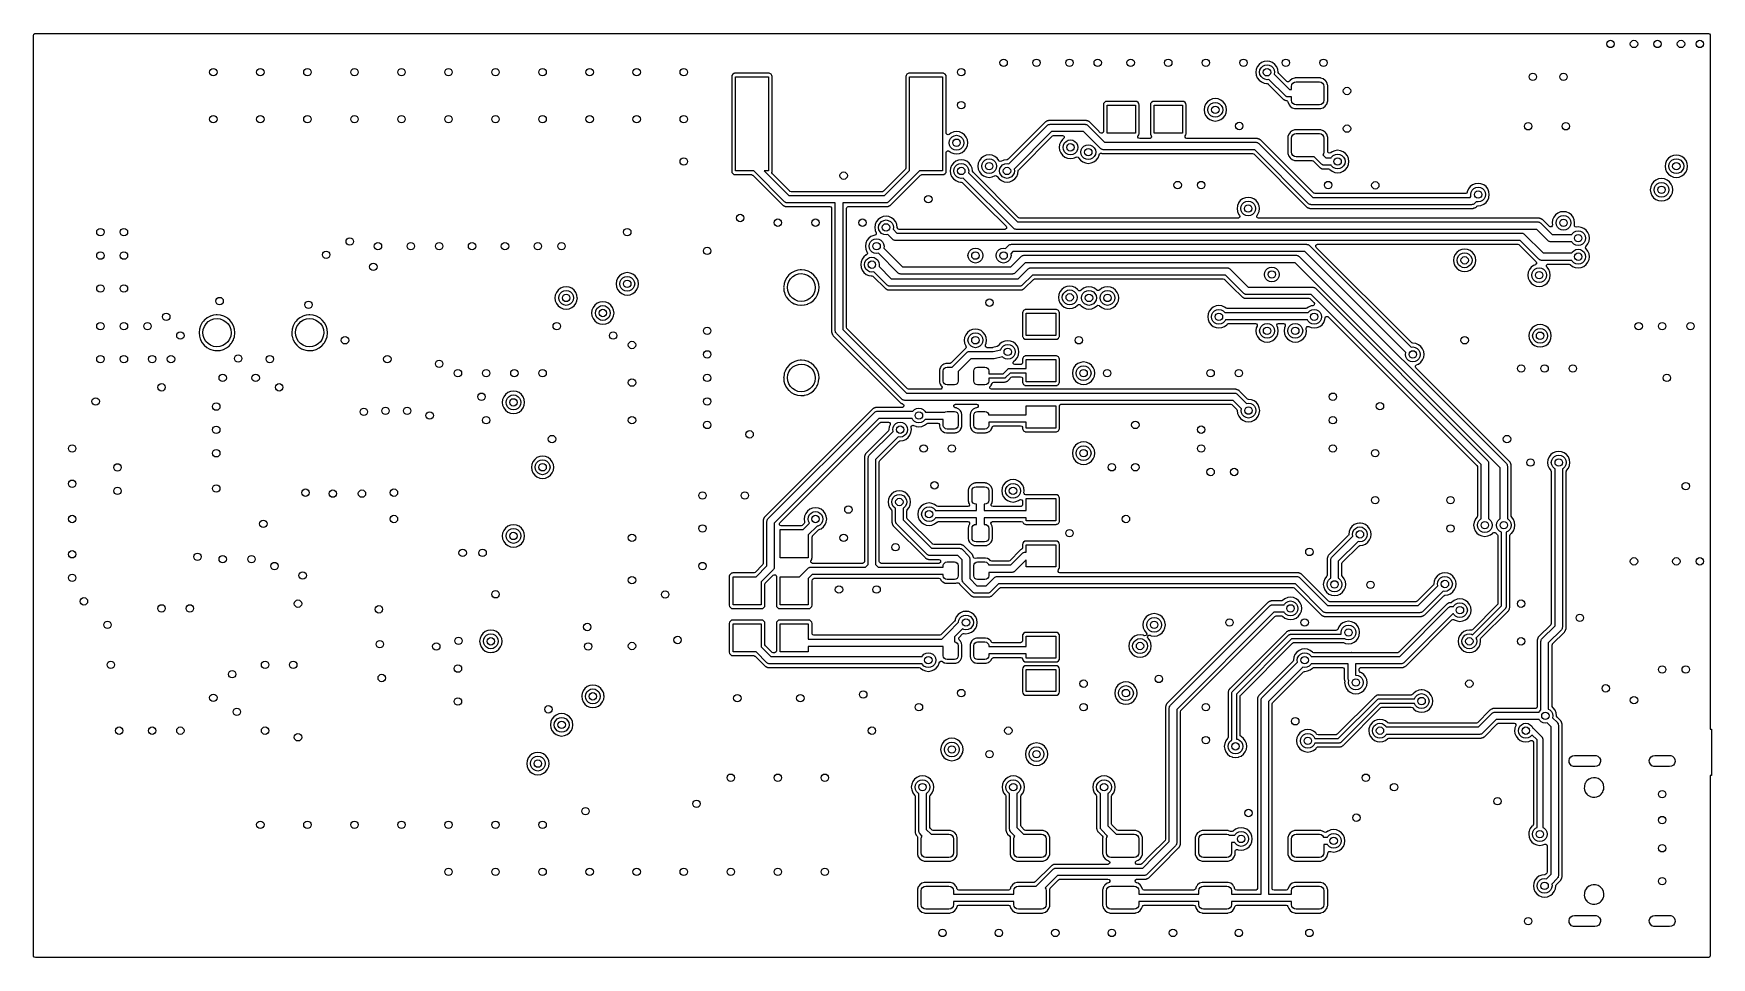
# Model space of a CAD drawing. Extents: x 3.91 to 7.47, y -4.88 to -2.92.
import ezdxf

# ---------------------------------------------------------------- set-up
doc = ezdxf.new("R2010")
doc.units = 0
doc.header["$MEASUREMENT"] = 0
doc.layers.add('BLACK', color=7, linetype='CONTINUOUS')

msp = doc.modelspace()

# ---------------------------------------------------------------- linework, layer by layer
at = {"layer": 'BLACK', "linetype": 'CONTINUOUS'}
for p, q in [((3.90657, -2.91931), (3.90731, -2.91702)), ((3.90657, -4.87573), (3.90657, -2.91931)), ((3.90731, -2.91702), (3.90926, -2.9156)), ((3.90926, -2.9156), (3.91047, -2.91541)), ((3.91047, -2.91541), (7.46688, -2.91541)), ((7.46688, -2.91541), (7.46917, -2.91615)), ((7.46917, -2.91615), (7.47059, -2.9181)), ((7.47059, -2.9181), (7.47078, -2.91931)), ((7.47078, -2.91931), (7.47078, -4.39456)), ((6.50556, -2.99158), (6.50475, -2.99775)), ((6.50795, -2.98583), (6.50556, -2.99158)), ((6.51173, -2.98089), (6.50795, -2.98583)), ((6.51667, -2.9771), (6.51173, -2.98089)), ((6.51285, -2.99775), (6.51362, -2.99289)), ((6.51362, -2.99289), (6.51586, -2.9885)), ((6.51586, -2.9885), (6.51934, -2.98501)), ((6.52242, -2.97472), (6.51667, -2.9771)), ((6.51934, -2.98501), (6.52373, -2.98278)), ((6.5286, -2.97391), (6.52242, -2.97472)), ((6.52373, -2.98278), (6.5286, -2.98201)), ((6.53477, -2.97472), (6.5286, -2.97391)), ((6.5286, -2.98201), (6.53346, -2.98278)), ((6.53346, -2.98278), (6.53785, -2.98501)), ((6.54052, -2.9771), (6.53477, -2.97472)), ((6.53785, -2.98501), (6.54134, -2.9885)), ((6.54546, -2.98089), (6.54052, -2.9771)), ((6.54134, -2.9885), (6.54357, -2.99289)), ((6.54357, -2.99289), (6.54434, -2.99775)), ((6.54925, -2.98583), (6.54546, -2.98089)), ((6.55163, -2.99158), (6.54925, -2.98583)), ((6.55244, -2.99775), (6.55163, -2.99158)), ((5.39116, -3.00444), (5.3907, -3.00674)), ((5.3907, -3.00674), (5.3907, -3.20829)), ((5.39291, -3.00183), (5.39116, -3.00444)), ((5.39552, -3.00008), (5.39291, -3.00183)), ((5.39589, -3.00001), (5.39552, -3.00008)), ((5.39679, -2.99983), (5.39589, -3.00001)), ((5.39589, -3.00001), (5.39589, -3.00001)), ((5.39782, -2.99962), (5.39679, -2.99983)), ((5.46945, -2.99962), (5.39782, -2.99962)), ((5.3986, -3.20752), (5.3986, -3.00752)), ((5.3986, -3.00752), (5.46867, -3.00752)), ((5.46867, -3.00752), (5.46867, -3.20752)), ((5.47049, -2.99983), (5.46945, -2.99962)), ((5.47138, -3.00001), (5.47049, -2.99983)), ((5.47175, -3.00008), (5.47138, -3.00001)), ((5.47138, -3.00001), (5.47138, -3.00001)), ((5.47437, -3.00183), (5.47175, -3.00008)), ((5.47611, -3.00444), (5.47437, -3.00183)), ((5.47657, -3.00674), (5.47611, -3.00444)), ((5.47657, -3.20829), (5.47657, -3.00674)), ((5.76124, -3.00444), (5.76078, -3.00674)), ((5.76078, -3.00674), (5.76078, -3.2015)), ((5.76298, -3.00183), (5.76124, -3.00444)), ((5.76559, -3.00008), (5.76298, -3.00183)), ((5.76597, -3.00001), (5.76559, -3.00008)), ((5.76686, -2.99983), (5.76597, -3.00001)), ((5.76597, -3.00001), (5.76597, -3.00001)), ((5.7679, -2.99962), (5.76686, -2.99983)), ((5.83953, -2.99962), (5.7679, -2.99962)), ((5.76867, -3.20638), (5.76867, -3.00752)), ((5.76867, -3.00752), (5.83875, -3.00752)), ((5.83875, -3.00752), (5.83875, -3.20752)), ((5.84056, -2.99983), (5.83953, -2.99962)), ((5.84146, -3.00001), (5.84056, -2.99983)), ((5.84183, -3.00008), (5.84146, -3.00001)), ((5.84146, -3.00001), (5.84146, -3.00001)), ((5.84444, -3.00183), (5.84183, -3.00008)), ((5.84619, -3.00444), (5.84444, -3.00183)), ((5.84665, -3.00674), (5.84619, -3.00444)), ((5.84665, -3.12672), (5.84665, -3.00674)), ((6.50475, -2.99775), (6.50556, -3.00392)), ((6.50556, -3.00392), (6.50795, -3.00968)), ((6.50795, -3.00968), (6.51173, -3.01461)), ((6.51173, -3.01461), (6.51667, -3.0184)), ((6.51362, -3.00262), (6.51285, -2.99775)), ((6.51586, -3.00701), (6.51362, -3.00262)), ((6.51934, -3.01049), (6.51586, -3.00701)), ((6.51667, -3.0184), (6.52242, -3.02079)), ((6.52373, -3.01273), (6.51934, -3.01049)), ((6.52242, -3.02079), (6.52723, -3.02142)), ((6.5286, -3.0135), (6.52373, -3.01273)), ((6.52723, -3.02142), (6.52834, -3.02157)), ((6.52834, -3.02157), (6.5286, -3.0216)), ((6.53258, -3.01287), (6.5286, -3.0135)), ((6.5286, -3.0216), (6.5286, -3.0216)), ((6.5286, -3.0216), (6.53079, -3.02231)), ((6.53079, -3.02231), (6.53125, -3.02271)), ((6.53125, -3.02271), (6.56386, -3.05531)), ((6.56767, -3.04797), (6.53258, -3.01287)), ((6.54434, -2.99775), (6.54371, -3.00173)), ((6.54371, -3.00173), (6.5765, -3.03452)), ((6.55243, -2.99787), (6.55244, -2.99775)), ((6.55246, -2.99826), (6.55243, -2.99787)), ((6.55355, -3.00041), (6.55246, -2.99826)), ((6.57054, -3.0174), (6.55355, -3.00041)), ((6.57207, -3.01834), (6.57054, -3.0174)), ((6.57448, -3.01836), (6.57207, -3.01834)), ((6.57644, -3.01696), (6.57448, -3.01836)), ((6.57775, -3.01519), (6.57644, -3.01696)), ((6.57792, -3.01495), (6.57775, -3.01519)), ((6.57775, -3.01519), (6.57775, -3.01519)), ((6.58221, -3.01178), (6.57792, -3.01495)), ((6.58076, -3.02763), (6.58151, -3.02387)), ((6.58076, -3.03452), (6.58076, -3.02763)), ((6.58151, -3.02387), (6.58364, -3.02068)), ((6.58724, -3.01002), (6.58221, -3.01178)), ((6.58364, -3.02068), (6.58684, -3.01854)), ((6.58684, -3.01854), (6.5906, -3.01779)), ((6.58748, -3.00999), (6.58724, -3.01002)), ((6.58839, -3.00991), (6.58748, -3.00999)), ((6.58748, -3.00999), (6.58748, -3.00999)), ((6.58848, -3.0099), (6.58839, -3.00991)), ((6.58839, -3.00991), (6.58839, -3.00991)), ((6.64194, -3.0099), (6.58848, -3.0099)), ((6.5906, -3.01779), (6.63982, -3.01779)), ((6.63982, -3.01779), (6.64358, -3.01854)), ((6.64203, -3.00991), (6.64194, -3.0099)), ((6.64294, -3.00999), (6.64203, -3.00991)), ((6.64203, -3.00991), (6.64203, -3.00991)), ((6.64318, -3.01002), (6.64294, -3.00999)), ((6.64294, -3.00999), (6.64294, -3.00999)), ((6.64821, -3.01178), (6.64318, -3.01002)), ((6.64358, -3.01854), (6.64678, -3.02068)), ((6.64678, -3.02068), (6.64891, -3.02387)), ((6.6525, -3.01495), (6.64821, -3.01178)), ((6.64891, -3.02387), (6.64966, -3.02763)), ((6.64966, -3.02763), (6.64966, -3.05716)), ((6.65267, -3.01519), (6.6525, -3.01495)), ((6.65501, -3.01834), (6.65267, -3.01519)), ((6.65567, -3.01924), (6.65501, -3.01834)), ((6.65744, -3.02427), (6.65567, -3.01924)), ((6.65755, -3.02552), (6.65744, -3.02427)), ((6.65755, -3.05928), (6.65755, -3.02552)), ((6.18105, -3.06539), (6.18078, -3.06674)), ((6.18078, -3.06674), (6.18078, -3.1234)), ((6.18116, -3.06481), (6.18105, -3.06539)), ((6.18124, -3.06444), (6.18116, -3.06481)), ((6.18116, -3.06481), (6.18116, -3.06481)), ((6.18298, -3.06183), (6.18124, -3.06444)), ((6.18559, -3.06008), (6.18298, -3.06183)), ((6.18597, -3.06001), (6.18559, -3.06008)), ((6.18686, -3.05983), (6.18597, -3.06001)), ((6.18597, -3.06001), (6.18597, -3.06001)), ((6.1879, -3.05962), (6.18686, -3.05983)), ((6.24945, -3.05962), (6.1879, -3.05962)), ((6.25049, -3.05983), (6.24945, -3.05962)), ((6.25138, -3.06001), (6.25049, -3.05983)), ((6.25175, -3.06008), (6.25138, -3.06001)), ((6.25138, -3.06001), (6.25138, -3.06001)), ((6.25437, -3.06183), (6.25175, -3.06008)), ((6.25611, -3.06444), (6.25437, -3.06183)), ((6.25619, -3.06481), (6.25611, -3.06444)), ((6.2563, -3.06539), (6.25619, -3.06481)), ((6.25619, -3.06481), (6.25619, -3.06481)), ((6.25657, -3.06674), (6.2563, -3.06539)), ((6.25657, -3.12829), (6.25657, -3.06674)), ((6.28105, -3.06539), (6.28078, -3.06674)), ((6.28078, -3.06674), (6.28078, -3.12829)), ((6.28116, -3.06481), (6.28105, -3.06539)), ((6.28124, -3.06444), (6.28116, -3.06481)), ((6.28116, -3.06481), (6.28116, -3.06481)), ((6.28298, -3.06183), (6.28124, -3.06444)), ((6.28559, -3.06008), (6.28298, -3.06183)), ((6.28597, -3.06001), (6.28559, -3.06008)), ((6.28686, -3.05983), (6.28597, -3.06001)), ((6.28597, -3.06001), (6.28597, -3.06001)), ((6.2879, -3.05962), (6.28686, -3.05983)), ((6.34945, -3.05962), (6.2879, -3.05962)), ((6.35049, -3.05983), (6.34945, -3.05962)), ((6.35138, -3.06001), (6.35049, -3.05983)), ((6.35175, -3.06008), (6.35138, -3.06001)), ((6.35138, -3.06001), (6.35138, -3.06001)), ((6.35437, -3.06183), (6.35175, -3.06008)), ((6.35611, -3.06444), (6.35437, -3.06183)), ((6.35619, -3.06481), (6.35611, -3.06444)), ((6.3563, -3.06539), (6.35619, -3.06481)), ((6.35619, -3.06481), (6.35619, -3.06481)), ((6.35657, -3.06674), (6.3563, -3.06539)), ((6.35657, -3.12829), (6.35657, -3.06674)), ((6.39802, -3.06559), (6.39564, -3.07135)), ((6.40181, -3.06066), (6.39802, -3.06559)), ((6.40675, -3.05687), (6.40181, -3.06066)), ((6.40593, -3.06826), (6.40942, -3.06478)), ((6.4125, -3.05448), (6.40675, -3.05687)), ((6.40942, -3.06478), (6.41381, -3.06254)), ((6.41867, -3.05367), (6.4125, -3.05448)), ((6.41381, -3.06254), (6.41867, -3.06177)), ((6.42485, -3.05448), (6.41867, -3.05367)), ((6.41867, -3.06177), (6.42354, -3.06254)), ((6.42354, -3.06254), (6.42793, -3.06478)), ((6.4306, -3.05687), (6.42485, -3.05448)), ((6.42793, -3.06478), (6.43142, -3.06826)), ((6.43554, -3.06066), (6.4306, -3.05687)), ((6.43933, -3.06559), (6.43554, -3.06066)), ((6.44171, -3.07135), (6.43933, -3.06559)), ((6.56386, -3.05531), (6.5647, -3.05575)), ((6.5647, -3.05575), (6.56523, -3.05606)), ((6.56523, -3.05606), (6.56599, -3.05662)), ((6.56599, -3.05662), (6.56629, -3.05672)), ((6.56629, -3.05672), (6.56629, -3.05672)), ((6.56629, -3.05672), (6.5669, -3.05692)), ((6.5669, -3.05692), (6.56746, -3.05715)), ((6.56746, -3.05715), (6.56831, -3.05758)), ((6.56879, -3.04867), (6.56767, -3.04797)), ((6.56831, -3.05758), (6.56861, -3.05763)), ((6.56861, -3.05763), (6.56925, -3.05773)), ((6.56981, -3.04949), (6.56879, -3.04867)), ((6.56925, -3.05773), (6.56984, -3.05787)), ((6.57026, -3.04959), (6.56981, -3.04949)), ((6.56984, -3.05787), (6.57051, -3.05809)), ((6.57064, -3.04983), (6.57026, -3.04959)), ((6.57051, -3.05809), (6.57246, -3.05951)), ((6.57195, -3.04998), (6.57064, -3.04983)), ((6.57323, -3.05027), (6.57195, -3.04998)), ((6.57246, -3.05951), (6.57292, -3.06054)), ((6.57292, -3.06054), (6.57299, -3.06052)), ((6.57299, -3.06052), (6.57475, -3.06556)), ((6.58076, -3.05027), (6.57323, -3.05027)), ((6.57475, -3.06556), (6.57493, -3.06579)), ((6.57493, -3.06579), (6.57493, -3.06579)), ((6.57493, -3.06579), (6.57577, -3.06693)), ((6.57577, -3.06693), (6.57792, -3.06985)), ((6.5765, -3.03452), (6.58076, -3.03452)), ((6.58076, -3.05716), (6.58076, -3.05027)), ((6.58151, -3.06093), (6.58076, -3.05716)), ((6.58364, -3.06412), (6.58151, -3.06093)), ((6.58684, -3.06626), (6.58364, -3.06412)), ((6.5906, -3.067), (6.58684, -3.06626)), ((6.63982, -3.067), (6.5906, -3.067)), ((6.64358, -3.06626), (6.63982, -3.067)), ((6.64678, -3.06412), (6.64358, -3.06626)), ((6.64891, -3.06093), (6.64678, -3.06412)), ((6.64966, -3.05716), (6.64891, -3.06093)), ((6.6525, -3.06985), (6.65465, -3.06693)), ((6.65465, -3.06693), (6.6555, -3.06579)), ((6.6555, -3.06579), (6.65567, -3.06556)), ((6.6555, -3.06579), (6.6555, -3.06579)), ((6.65567, -3.06556), (6.65744, -3.06052)), ((6.65744, -3.06052), (6.65748, -3.06001)), ((6.65748, -3.06001), (6.65754, -3.05937)), ((6.65754, -3.05937), (6.65755, -3.05928)), ((6.65754, -3.05937), (6.65754, -3.05937)), ((6.05823, -3.10299), (6.05795, -3.10312)), ((6.0588, -3.10269), (6.05823, -3.10299)), ((6.05823, -3.10299), (6.05823, -3.10299)), ((6.05932, -3.10237), (6.0588, -3.10269)), ((6.06009, -3.10182), (6.05932, -3.10237)), ((6.06038, -3.10172), (6.06009, -3.10182)), ((6.06099, -3.10152), (6.06038, -3.10172)), ((6.06038, -3.10172), (6.06038, -3.10172)), ((6.06156, -3.10129), (6.06099, -3.10152)), ((6.0624, -3.10086), (6.06156, -3.10129)), ((6.06271, -3.10081), (6.0624, -3.10086)), ((6.06334, -3.10071), (6.06271, -3.10081)), ((6.06271, -3.10081), (6.06271, -3.10081)), ((6.06394, -3.10057), (6.06334, -3.10071)), ((6.06484, -3.10027), (6.06394, -3.10057)), ((6.14421, -3.10027), (6.06484, -3.10027)), ((6.14511, -3.10057), (6.14421, -3.10027)), ((6.14571, -3.10071), (6.14511, -3.10057)), ((6.14634, -3.10081), (6.14571, -3.10071)), ((6.14665, -3.10086), (6.14634, -3.10081)), ((6.14634, -3.10081), (6.14634, -3.10081)), ((6.14749, -3.10129), (6.14665, -3.10086)), ((6.14806, -3.10152), (6.14749, -3.10129)), ((6.14896, -3.10182), (6.14806, -3.10152)), ((6.14921, -3.102), (6.14896, -3.10182)), ((6.14973, -3.10237), (6.14921, -3.102)), ((6.15025, -3.10269), (6.14973, -3.10237)), ((6.1511, -3.10312), (6.15025, -3.10269)), ((6.18867, -3.12752), (6.18867, -3.06752)), ((6.18867, -3.06752), (6.24867, -3.06752)), ((6.24867, -3.06752), (6.24867, -3.12752)), ((6.28867, -3.12752), (6.28867, -3.06752)), ((6.28867, -3.06752), (6.34867, -3.06752)), ((6.34867, -3.06752), (6.34867, -3.12752)), ((6.39564, -3.07135), (6.39483, -3.07752)), ((6.39483, -3.07752), (6.39564, -3.08369)), ((6.39564, -3.08369), (6.39802, -3.08944)), ((6.39802, -3.08944), (6.40181, -3.09438)), ((6.40181, -3.09438), (6.40675, -3.09817)), ((6.40293, -3.07752), (6.4037, -3.07265)), ((6.4037, -3.08238), (6.40293, -3.07752)), ((6.4037, -3.07265), (6.40593, -3.06826)), ((6.40593, -3.08677), (6.4037, -3.08238)), ((6.40942, -3.09026), (6.40593, -3.08677)), ((6.40675, -3.09817), (6.4125, -3.10055)), ((6.41381, -3.09249), (6.40942, -3.09026)), ((6.4125, -3.10055), (6.41867, -3.10136)), ((6.41867, -3.09326), (6.41381, -3.09249)), ((6.42354, -3.09249), (6.41867, -3.09326)), ((6.41867, -3.10136), (6.42485, -3.10055)), ((6.42793, -3.09026), (6.42354, -3.09249)), ((6.42485, -3.10055), (6.4306, -3.09817)), ((6.43142, -3.08677), (6.42793, -3.09026)), ((6.4306, -3.09817), (6.43554, -3.09438)), ((6.43142, -3.06826), (6.43365, -3.07265)), ((6.43365, -3.08238), (6.43142, -3.08677)), ((6.43365, -3.07265), (6.43442, -3.07752)), ((6.43442, -3.07752), (6.43365, -3.08238)), ((6.43554, -3.09438), (6.43933, -3.08944)), ((6.43933, -3.08944), (6.44171, -3.08369)), ((6.44252, -3.07752), (6.44171, -3.07135)), ((6.44171, -3.08369), (6.44252, -3.07752)), ((6.57792, -3.06985), (6.58221, -3.07301)), ((6.58221, -3.07301), (6.58724, -3.07478)), ((6.58724, -3.07478), (6.58748, -3.0748)), ((6.58748, -3.0748), (6.58748, -3.0748)), ((6.58748, -3.0748), (6.58839, -3.07489)), ((6.58839, -3.07489), (6.58839, -3.07489)), ((6.58839, -3.07489), (6.58848, -3.0749)), ((6.58848, -3.0749), (6.64194, -3.0749)), ((6.64194, -3.0749), (6.64203, -3.07489)), ((6.64203, -3.07489), (6.64294, -3.0748)), ((6.64203, -3.07489), (6.64203, -3.07489)), ((6.64294, -3.0748), (6.64318, -3.07478)), ((6.64294, -3.0748), (6.64294, -3.0748)), ((6.64318, -3.07478), (6.64821, -3.07301)), ((6.64821, -3.07301), (6.6525, -3.06985)), ((5.84687, -3.12802), (5.84665, -3.12672)), ((5.84834, -3.12993), (5.84687, -3.12802)), ((5.85065, -3.13061), (5.84834, -3.12993)), ((5.85292, -3.12981), (5.85065, -3.13061)), ((5.85655, -3.12702), (5.85292, -3.12981)), ((5.8537, -3.14265), (5.85593, -3.13826)), ((5.85593, -3.13826), (5.85942, -3.13478)), ((5.85675, -3.12687), (5.85655, -3.12702)), ((5.8625, -3.12448), (5.85675, -3.12687)), ((5.85942, -3.13478), (5.86381, -3.13254)), ((5.86867, -3.12367), (5.8625, -3.12448)), ((5.86381, -3.13254), (5.86867, -3.13177)), ((5.87485, -3.12448), (5.86867, -3.12367)), ((5.86867, -3.13177), (5.87354, -3.13254)), ((5.87354, -3.13254), (5.87793, -3.13478)), ((5.8806, -3.12687), (5.87485, -3.12448)), ((5.87793, -3.13478), (5.88142, -3.13826)), ((5.88554, -3.13066), (5.8806, -3.12687)), ((5.88142, -3.13826), (5.88365, -3.14265)), ((5.88933, -3.13559), (5.88554, -3.13066)), ((5.89171, -3.14135), (5.88933, -3.13559)), ((6.05706, -3.10401), (5.97851, -3.18256)), ((5.97984, -3.1924), (6.06178, -3.11046)), ((6.0706, -3.12391), (5.99098, -3.20353)), ((6.00081, -3.20486), (6.07273, -3.13295)), ((6.05795, -3.10312), (6.05706, -3.10401)), ((6.05706, -3.10401), (6.05706, -3.10401)), ((6.06178, -3.11046), (6.06289, -3.10976)), ((6.06289, -3.10976), (6.06392, -3.10894)), ((6.06392, -3.10894), (6.06436, -3.10884)), ((6.06436, -3.10884), (6.06475, -3.1086)), ((6.06475, -3.1086), (6.06605, -3.10846)), ((6.06605, -3.10846), (6.06734, -3.10817)), ((6.06734, -3.10817), (6.14173, -3.10817)), ((6.13845, -3.12391), (6.0706, -3.12391)), ((6.07273, -3.13295), (6.07487, -3.13186)), ((6.07487, -3.13186), (6.07548, -3.13181)), ((6.07548, -3.13181), (6.09361, -3.13181)), ((6.09361, -3.13181), (6.09591, -3.13255)), ((6.09591, -3.13255), (6.09732, -3.1345)), ((6.09732, -3.13691), (6.09599, -3.1388)), ((6.09732, -3.1345), (6.09732, -3.13691)), ((6.17458, -3.16005), (6.13845, -3.12391)), ((6.14173, -3.10817), (6.14301, -3.10846)), ((6.14301, -3.10846), (6.14432, -3.10861)), ((6.14432, -3.10861), (6.1447, -3.10885)), ((6.1447, -3.10885), (6.14514, -3.10895)), ((6.14514, -3.10895), (6.14617, -3.10977)), ((6.14617, -3.10977), (6.14728, -3.11047)), ((6.14728, -3.11047), (6.18341, -3.1466)), ((6.15198, -3.10401), (6.1511, -3.10312)), ((6.1683, -3.12033), (6.15198, -3.10401)), ((6.15198, -3.10401), (6.15198, -3.10401)), ((6.17413, -3.12616), (6.1683, -3.12033)), ((6.17568, -3.12711), (6.17413, -3.12616)), ((6.17809, -3.12711), (6.17568, -3.12711)), ((6.18004, -3.12569), (6.17809, -3.12711)), ((6.18078, -3.1234), (6.18004, -3.12569)), ((6.24867, -3.12752), (6.18867, -3.12752)), ((6.25427, -3.13361), (6.25474, -3.13265)), ((6.25427, -3.13602), (6.25427, -3.13361)), ((6.25569, -3.13797), (6.25427, -3.13602)), ((6.25474, -3.13265), (6.2559, -3.13092)), ((6.25798, -3.13871), (6.25569, -3.13797)), ((6.2559, -3.13092), (6.25611, -3.1306)), ((6.25611, -3.1306), (6.25627, -3.12981)), ((6.25627, -3.12981), (6.25653, -3.12848)), ((6.25653, -3.12848), (6.25657, -3.12829)), ((6.27937, -3.13871), (6.25798, -3.13871)), ((6.28043, -3.13856), (6.27937, -3.13871)), ((6.28243, -3.13723), (6.28043, -3.13856)), ((6.28078, -3.12829), (6.28082, -3.12848)), ((6.28082, -3.12848), (6.28108, -3.12981)), ((6.28108, -3.12981), (6.28124, -3.1306)), ((6.28124, -3.1306), (6.28145, -3.13092)), ((6.28145, -3.13092), (6.28261, -3.13265)), ((6.28326, -3.13497), (6.28243, -3.13723)), ((6.28261, -3.13265), (6.28326, -3.13497)), ((6.34867, -3.12752), (6.28867, -3.12752)), ((6.35427, -3.13361), (6.35474, -3.13265)), ((6.35427, -3.13602), (6.35427, -3.13361)), ((6.35569, -3.13797), (6.35427, -3.13602)), ((6.35474, -3.13265), (6.3559, -3.13092)), ((6.35798, -3.13871), (6.35569, -3.13797)), ((6.3559, -3.13092), (6.35611, -3.1306)), ((6.35611, -3.1306), (6.35627, -3.12981)), ((6.35627, -3.12981), (6.35653, -3.12848)), ((6.35653, -3.12848), (6.35657, -3.12829)), ((6.50813, -3.13871), (6.35798, -3.13871)), ((6.50904, -3.139), (6.50813, -3.13871)), ((6.57288, -3.13559), (6.57287, -3.13575)), ((6.57287, -3.13575), (6.57287, -3.16952)), ((6.57296, -3.13475), (6.57288, -3.13559)), ((6.57299, -3.13451), (6.57296, -3.13475)), ((6.57296, -3.13475), (6.57296, -3.13475)), ((6.57475, -3.12948), (6.57299, -3.13451)), ((6.57563, -3.12829), (6.57475, -3.12948)), ((6.57775, -3.12542), (6.57563, -3.12829)), ((6.57792, -3.12519), (6.57775, -3.12542)), ((6.58221, -3.12202), (6.57792, -3.12519)), ((6.58076, -3.13787), (6.58151, -3.1341)), ((6.58076, -3.1674), (6.58076, -3.13787)), ((6.58151, -3.1341), (6.58364, -3.13091)), ((6.58724, -3.12025), (6.58221, -3.12202)), ((6.58364, -3.13091), (6.58684, -3.12878)), ((6.58684, -3.12878), (6.5906, -3.12803)), ((6.58748, -3.12023), (6.58724, -3.12025)), ((6.58839, -3.12014), (6.58748, -3.12023)), ((6.58748, -3.12023), (6.58748, -3.12023)), ((6.58848, -3.12013), (6.58839, -3.12014)), ((6.58839, -3.12014), (6.58839, -3.12014)), ((6.64194, -3.12013), (6.58848, -3.12013)), ((6.5906, -3.12803), (6.63982, -3.12803)), ((6.63982, -3.12803), (6.64358, -3.12878)), ((6.64203, -3.12014), (6.64194, -3.12013)), ((6.64294, -3.12023), (6.64203, -3.12014)), ((6.64203, -3.12014), (6.64203, -3.12014)), ((6.64318, -3.12025), (6.64294, -3.12023)), ((6.64294, -3.12023), (6.64294, -3.12023)), ((6.64821, -3.12202), (6.64318, -3.12025)), ((6.64358, -3.12878), (6.64678, -3.13091)), ((6.64678, -3.13091), (6.64891, -3.1341)), ((6.6525, -3.12519), (6.64821, -3.12202)), ((6.64891, -3.1341), (6.64966, -3.13787)), ((6.64966, -3.13787), (6.64966, -3.1674)), ((6.65267, -3.12542), (6.6525, -3.12519)), ((6.65479, -3.12829), (6.65267, -3.12542)), ((6.65567, -3.12948), (6.65479, -3.12829)), ((6.65744, -3.13451), (6.65567, -3.12948)), ((6.65746, -3.13475), (6.65744, -3.13451)), ((6.65754, -3.13559), (6.65746, -3.13475)), ((6.65746, -3.13475), (6.65746, -3.13475)), ((6.65755, -3.13575), (6.65754, -3.13559)), ((6.65755, -3.16602), (6.65755, -3.13575)), ((5.84665, -3.16832), (5.84739, -3.16603)), ((5.84665, -3.20829), (5.84665, -3.16832)), ((5.84739, -3.16603), (5.84934, -3.16461)), ((5.84934, -3.16461), (5.85175, -3.16461)), ((5.85175, -3.16461), (5.85292, -3.16523)), ((5.85292, -3.16523), (5.85526, -3.16702)), ((5.85293, -3.14752), (5.8537, -3.14265)), ((5.8537, -3.15238), (5.85293, -3.14752)), ((5.85593, -3.15677), (5.8537, -3.15238)), ((5.85526, -3.16702), (5.85675, -3.16817)), ((5.85942, -3.16026), (5.85593, -3.15677)), ((5.85675, -3.16817), (5.8625, -3.17055)), ((5.86381, -3.16249), (5.85942, -3.16026)), ((5.8625, -3.17055), (5.86867, -3.17136)), ((5.86867, -3.16326), (5.86381, -3.16249)), ((5.87354, -3.16249), (5.86867, -3.16326)), ((5.86867, -3.17136), (5.87485, -3.17055)), ((5.87793, -3.16026), (5.87354, -3.16249)), ((5.87485, -3.17055), (5.8806, -3.16817)), ((5.88142, -3.15677), (5.87793, -3.16026)), ((5.8806, -3.16817), (5.88554, -3.16438)), ((5.88365, -3.15238), (5.88142, -3.15677)), ((5.88365, -3.14265), (5.88442, -3.14752)), ((5.88442, -3.14752), (5.88365, -3.15238)), ((5.88554, -3.16438), (5.88933, -3.15944)), ((5.88933, -3.15944), (5.89171, -3.15369)), ((5.89252, -3.14752), (5.89171, -3.14135)), ((5.89171, -3.15369), (5.89252, -3.14752)), ((5.93169, -3.17426), (5.92594, -3.17665)), ((5.93786, -3.17345), (5.93169, -3.17426)), ((5.94403, -3.17426), (5.93786, -3.17345)), ((5.94978, -3.17665), (5.94403, -3.17426)), ((6.08763, -3.15116), (6.08682, -3.15733)), ((6.08682, -3.15733), (6.08763, -3.16351)), ((6.09001, -3.14541), (6.08763, -3.15116)), ((6.08763, -3.16351), (6.09001, -3.16926)), ((6.0938, -3.14047), (6.09001, -3.14541)), ((6.09001, -3.16926), (6.0938, -3.1742)), ((6.09599, -3.1388), (6.0938, -3.14047)), ((6.0938, -3.1742), (6.09874, -3.17799)), ((6.09492, -3.15733), (6.09569, -3.15247)), ((6.09569, -3.1622), (6.09492, -3.15733)), ((6.09569, -3.15247), (6.09792, -3.14808)), ((6.09792, -3.16659), (6.09569, -3.1622)), ((6.09792, -3.14808), (6.10141, -3.14459)), ((6.10141, -3.17008), (6.09792, -3.16659)), ((6.10141, -3.14459), (6.1058, -3.14236)), ((6.1058, -3.17231), (6.10141, -3.17008)), ((6.1058, -3.14236), (6.11066, -3.14159)), ((6.11066, -3.17308), (6.1058, -3.17231)), ((6.11066, -3.14159), (6.11553, -3.14236)), ((6.11553, -3.17231), (6.11066, -3.17308)), ((6.11553, -3.14236), (6.11992, -3.14459)), ((6.11992, -3.17008), (6.11553, -3.17231)), ((6.11992, -3.14459), (6.1234, -3.14808)), ((6.1234, -3.16659), (6.11992, -3.17008)), ((6.1234, -3.14808), (6.12564, -3.15247)), ((6.12564, -3.1622), (6.1234, -3.16659)), ((6.12564, -3.15247), (6.12641, -3.15733)), ((6.12641, -3.15733), (6.12564, -3.1622)), ((6.13293, -3.16752), (6.1337, -3.16265)), ((6.1337, -3.17238), (6.13293, -3.16752)), ((6.1337, -3.16265), (6.13593, -3.15826)), ((6.13593, -3.17677), (6.1337, -3.17238)), ((6.13593, -3.15826), (6.13942, -3.15478)), ((6.13942, -3.15478), (6.14381, -3.15254)), ((6.14381, -3.15254), (6.14867, -3.15177)), ((6.14867, -3.15177), (6.15354, -3.15254)), ((6.15354, -3.15254), (6.15793, -3.15478)), ((6.15793, -3.15478), (6.16142, -3.15826)), ((6.16142, -3.15826), (6.16365, -3.16265)), ((6.16365, -3.17238), (6.16142, -3.17677)), ((6.16365, -3.16265), (6.16442, -3.16752)), ((6.16442, -3.16752), (6.16365, -3.17238)), ((6.16933, -3.17944), (6.17171, -3.17369)), ((6.17171, -3.17369), (6.17177, -3.17318)), ((6.17177, -3.17318), (6.17281, -3.17101)), ((6.17281, -3.17101), (6.17493, -3.16986)), ((6.1757, -3.16075), (6.17458, -3.16005)), ((6.17493, -3.16986), (6.17684, -3.16998)), ((6.17672, -3.16157), (6.1757, -3.16075)), ((6.17717, -3.16167), (6.17672, -3.16157)), ((6.17684, -3.16998), (6.17765, -3.17025)), ((6.17755, -3.16191), (6.17717, -3.16167)), ((6.17886, -3.16206), (6.17755, -3.16191)), ((6.17765, -3.17025), (6.49749, -3.17025)), ((6.18014, -3.16235), (6.17886, -3.16206)), ((6.50238, -3.16235), (6.18014, -3.16235)), ((6.18341, -3.1466), (6.50565, -3.1466)), ((6.49749, -3.17025), (6.49978, -3.17099)), ((6.49978, -3.17099), (6.50025, -3.17139)), ((6.50025, -3.17139), (6.61242, -3.28356)), ((6.61712, -3.2771), (6.50238, -3.16235)), ((6.50565, -3.1466), (6.50693, -3.1469)), ((6.50693, -3.1469), (6.50824, -3.14705)), ((6.50824, -3.14705), (6.50862, -3.14729)), ((6.50862, -3.14729), (6.50906, -3.14739)), ((6.50963, -3.13915), (6.50904, -3.139)), ((6.50906, -3.14739), (6.51009, -3.14821)), ((6.51027, -3.13925), (6.50963, -3.13915)), ((6.51009, -3.14821), (6.5112, -3.14891)), ((6.51057, -3.1393), (6.51027, -3.13925)), ((6.51027, -3.13925), (6.51027, -3.13925)), ((6.51142, -3.13973), (6.51057, -3.1393)), ((6.5112, -3.14891), (6.62595, -3.26366)), ((6.51198, -3.13996), (6.51142, -3.13973)), ((6.51288, -3.14025), (6.51198, -3.13996)), ((6.51313, -3.14043), (6.51288, -3.14025)), ((6.51365, -3.14081), (6.51313, -3.14043)), ((6.51417, -3.14113), (6.51365, -3.14081)), ((6.51502, -3.14156), (6.51417, -3.14113)), ((6.51591, -3.14245), (6.51502, -3.14156)), ((6.62808, -3.25462), (6.51591, -3.14245)), ((6.51591, -3.14245), (6.51591, -3.14245)), ((6.57287, -3.16952), (6.57288, -3.16961)), ((6.57288, -3.16961), (6.57288, -3.16961)), ((6.57288, -3.16961), (6.57296, -3.17045)), ((6.57296, -3.17045), (6.57299, -3.17076)), ((6.57299, -3.17076), (6.57475, -3.17579)), ((6.58151, -3.17117), (6.58076, -3.1674)), ((6.58364, -3.17436), (6.58151, -3.17117)), ((6.58684, -3.17649), (6.58364, -3.17436)), ((6.64891, -3.17117), (6.64729, -3.17358)), ((6.64729, -3.17358), (6.65335, -3.17964)), ((6.64966, -3.1674), (6.64891, -3.17117)), ((6.65778, -3.16732), (6.65755, -3.16602)), ((6.65924, -3.16923), (6.65778, -3.16732)), ((6.66155, -3.16992), (6.65924, -3.16923)), ((6.66382, -3.16911), (6.66155, -3.16992)), ((6.66436, -3.1687), (6.66382, -3.16911)), ((6.66675, -3.16687), (6.66436, -3.1687)), ((6.6725, -3.16448), (6.66675, -3.16687)), ((6.66942, -3.17478), (6.67381, -3.17254)), ((6.67867, -3.16367), (6.6725, -3.16448)), ((6.67381, -3.17254), (6.67867, -3.17177)), ((6.68485, -3.16448), (6.67867, -3.16367)), ((6.67867, -3.17177), (6.68354, -3.17254)), ((6.68354, -3.17254), (6.68793, -3.17478)), ((6.6906, -3.16687), (6.68485, -3.16448)), ((6.69554, -3.17066), (6.6906, -3.16687)), ((6.69933, -3.17559), (6.69554, -3.17066)), ((7.39867, -3.17367), (7.3925, -3.17448)), ((7.40485, -3.17448), (7.39867, -3.17367)), ((5.3907, -3.20829), (5.39116, -3.2106)), ((5.43754, -3.20752), (5.3986, -3.20752)), ((5.50311, -3.27308), (5.43754, -3.20752)), ((5.46867, -3.20752), (5.45981, -3.20752)), ((5.45981, -3.20752), (5.51194, -3.25964)), ((5.47618, -3.21027), (5.47634, -3.20944)), ((5.47634, -3.20944), (5.47657, -3.20829)), ((5.75964, -3.20425), (5.71329, -3.25061)), ((5.71541, -3.25964), (5.76867, -3.20638)), ((5.78981, -3.20752), (5.72423, -3.27309)), ((5.76004, -3.20379), (5.75964, -3.20425)), ((5.76078, -3.2015), (5.76004, -3.20379)), ((5.83875, -3.20752), (5.78981, -3.20752)), ((5.84619, -3.2106), (5.84665, -3.20829)), ((5.85564, -3.20135), (5.85483, -3.20752)), ((5.85483, -3.20752), (5.85564, -3.21369)), ((5.85802, -3.19559), (5.85564, -3.20135)), ((5.86181, -3.19066), (5.85802, -3.19559)), ((5.86675, -3.18687), (5.86181, -3.19066)), ((5.86293, -3.20752), (5.8637, -3.20265)), ((5.8637, -3.21238), (5.86293, -3.20752)), ((5.8637, -3.20265), (5.86593, -3.19826)), ((5.86593, -3.19826), (5.86942, -3.19478)), ((5.8725, -3.18448), (5.86675, -3.18687)), ((5.86942, -3.19478), (5.87381, -3.19254)), ((5.87867, -3.18367), (5.8725, -3.18448)), ((5.87381, -3.19254), (5.87867, -3.19177)), ((5.88485, -3.18448), (5.87867, -3.18367)), ((5.87867, -3.19177), (5.88354, -3.19254)), ((5.88354, -3.19254), (5.88793, -3.19478)), ((5.8906, -3.18687), (5.88485, -3.18448)), ((5.88793, -3.19478), (5.89142, -3.19826)), ((5.89554, -3.19066), (5.8906, -3.18687)), ((5.89142, -3.19826), (5.89365, -3.20265)), ((5.89365, -3.20265), (5.89442, -3.20752)), ((5.89442, -3.20752), (5.89379, -3.2115)), ((5.89933, -3.19559), (5.89554, -3.19066)), ((5.90003, -3.1973), (5.89933, -3.19559)), ((5.90171, -3.20135), (5.90003, -3.1973)), ((5.90252, -3.20752), (5.90171, -3.20135)), ((5.9025, -3.20764), (5.90252, -3.20752)), ((5.90254, -3.20803), (5.9025, -3.20764)), ((5.90363, -3.21017), (5.90254, -3.20803)), ((5.91483, -3.19113), (5.91401, -3.1973)), ((5.91401, -3.1973), (5.91483, -3.20347)), ((5.91721, -3.18537), (5.91483, -3.19113)), ((5.91483, -3.20347), (5.91721, -3.20922)), ((5.921, -3.18044), (5.91721, -3.18537)), ((5.91721, -3.20922), (5.921, -3.21416)), ((5.92594, -3.17665), (5.921, -3.18044)), ((5.92211, -3.1973), (5.92288, -3.19243)), ((5.92288, -3.20216), (5.92211, -3.1973)), ((5.92288, -3.19243), (5.92512, -3.18804)), ((5.92512, -3.20655), (5.92288, -3.20216)), ((5.92512, -3.18804), (5.9286, -3.18456)), ((5.9286, -3.21004), (5.92512, -3.20655)), ((5.9286, -3.18456), (5.93299, -3.18232)), ((5.93299, -3.21227), (5.9286, -3.21004)), ((5.93299, -3.18232), (5.93786, -3.18155)), ((5.93786, -3.18155), (5.94273, -3.18232)), ((5.94273, -3.18232), (5.94712, -3.18456)), ((5.94712, -3.21004), (5.94273, -3.21227)), ((5.94712, -3.18456), (5.9506, -3.18804)), ((5.9506, -3.20655), (5.94712, -3.21004)), ((5.95472, -3.18044), (5.94978, -3.17665)), ((5.9506, -3.18804), (5.95284, -3.19243)), ((5.95284, -3.20216), (5.9506, -3.20655)), ((5.95284, -3.19243), (5.95361, -3.1973)), ((5.95361, -3.1973), (5.95284, -3.20216)), ((5.95851, -3.18537), (5.95472, -3.18044)), ((5.95858, -3.18555), (5.95851, -3.18537)), ((5.95932, -3.18646), (5.95858, -3.18555)), ((5.96152, -3.18744), (5.95932, -3.18646)), ((5.96011, -3.20752), (5.96088, -3.20265)), ((5.96088, -3.21238), (5.96011, -3.20752)), ((5.96088, -3.20265), (5.96312, -3.19826)), ((5.96383, -3.18695), (5.96152, -3.18744)), ((5.96312, -3.19826), (5.9666, -3.19478)), ((5.96394, -3.18687), (5.96383, -3.18695)), ((5.96754, -3.18537), (5.96394, -3.18687)), ((5.9666, -3.19478), (5.97099, -3.19254)), ((5.96945, -3.18458), (5.96754, -3.18537)), ((5.96969, -3.18448), (5.96945, -3.18458)), ((5.97586, -3.18367), (5.96969, -3.18448)), ((5.97099, -3.19254), (5.97586, -3.19177)), ((5.97598, -3.18369), (5.97586, -3.18367)), ((5.97586, -3.19177), (5.97984, -3.1924)), ((5.97637, -3.18366), (5.97598, -3.18369)), ((5.97851, -3.18256), (5.97637, -3.18366)), ((5.99161, -3.20752), (5.99084, -3.21238)), ((5.99098, -3.20353), (5.99161, -3.20752)), ((5.99889, -3.21369), (5.99971, -3.20752)), ((5.99971, -3.20752), (6.00042, -3.20533)), ((5.99971, -3.20752), (5.99971, -3.20752)), ((6.00042, -3.20533), (6.00081, -3.20486)), ((6.09874, -3.17799), (6.10449, -3.18037)), ((6.10449, -3.18037), (6.11066, -3.18118)), ((6.11066, -3.18118), (6.11684, -3.18037)), ((6.11684, -3.18037), (6.11908, -3.17944)), ((6.11908, -3.17944), (6.12235, -3.17808)), ((6.12235, -3.17808), (6.12259, -3.17799)), ((6.12259, -3.17799), (6.12271, -3.17789)), ((6.12271, -3.17789), (6.12503, -3.1774)), ((6.12503, -3.1774), (6.12723, -3.17838)), ((6.12723, -3.17838), (6.12796, -3.17928)), ((6.12796, -3.17928), (6.12802, -3.17944)), ((6.12802, -3.17944), (6.13181, -3.18438)), ((6.13181, -3.18438), (6.13675, -3.18817)), ((6.13942, -3.18026), (6.13593, -3.17677)), ((6.13675, -3.18817), (6.1425, -3.19055)), ((6.14381, -3.18249), (6.13942, -3.18026)), ((6.1425, -3.19055), (6.14867, -3.19136)), ((6.14867, -3.18326), (6.14381, -3.18249)), ((6.15354, -3.18249), (6.14867, -3.18326)), ((6.14867, -3.19136), (6.15485, -3.19055)), ((6.15793, -3.18026), (6.15354, -3.18249)), ((6.15485, -3.19055), (6.1606, -3.18817)), ((6.16142, -3.17677), (6.15793, -3.18026)), ((6.1606, -3.18817), (6.16554, -3.18438)), ((6.16554, -3.18438), (6.16933, -3.17944)), ((6.57475, -3.17579), (6.57493, -3.17603)), ((6.57493, -3.17603), (6.57493, -3.17603)), ((6.57493, -3.17603), (6.57745, -3.17944)), ((6.57745, -3.17944), (6.57792, -3.18008)), ((6.57792, -3.18008), (6.57816, -3.18025)), ((6.57816, -3.18025), (6.5784, -3.18044)), ((6.5784, -3.18044), (6.58221, -3.18325)), ((6.58221, -3.18325), (6.58724, -3.18502)), ((6.5906, -3.17724), (6.58684, -3.17649)), ((6.58724, -3.18502), (6.58748, -3.18504)), ((6.58748, -3.18504), (6.58748, -3.18504)), ((6.58748, -3.18504), (6.58839, -3.18513)), ((6.58839, -3.18513), (6.58839, -3.18513)), ((6.58839, -3.18513), (6.58848, -3.18513)), ((6.58848, -3.18513), (6.6238, -3.18513)), ((6.62868, -3.17724), (6.5906, -3.17724)), ((6.6238, -3.18513), (6.62609, -3.18588)), ((6.62609, -3.18588), (6.62655, -3.18628)), ((6.62655, -3.18628), (6.64071, -3.20043)), ((6.64452, -3.19308), (6.62868, -3.17724)), ((6.64071, -3.20043), (6.64155, -3.20086)), ((6.64155, -3.20086), (6.64208, -3.20118)), ((6.64208, -3.20118), (6.64284, -3.20174)), ((6.64284, -3.20174), (6.64314, -3.20184)), ((6.64314, -3.20184), (6.64314, -3.20184)), ((6.64314, -3.20184), (6.64375, -3.20203)), ((6.64375, -3.20203), (6.64431, -3.20227)), ((6.64431, -3.20227), (6.64516, -3.2027)), ((6.64564, -3.19378), (6.64452, -3.19308)), ((6.64516, -3.2027), (6.64546, -3.20275)), ((6.64546, -3.20275), (6.6461, -3.20285)), ((6.64667, -3.19461), (6.64564, -3.19378)), ((6.6461, -3.20285), (6.64669, -3.20299)), ((6.64711, -3.19471), (6.64667, -3.19461)), ((6.64669, -3.20299), (6.6473, -3.20319)), ((6.64749, -3.19495), (6.64711, -3.19471)), ((6.6473, -3.20319), (6.6473, -3.20319)), ((6.6473, -3.20319), (6.64759, -3.20328)), ((6.6488, -3.1951), (6.64749, -3.19495)), ((6.64759, -3.20328), (6.64885, -3.20328)), ((6.65008, -3.19539), (6.6488, -3.1951)), ((6.64885, -3.20328), (6.64885, -3.20328)), ((6.64885, -3.20328), (6.65915, -3.20328)), ((6.66523, -3.19539), (6.65008, -3.19539)), ((6.65335, -3.17964), (6.66523, -3.17964)), ((6.65915, -3.20328), (6.66144, -3.20403)), ((6.66144, -3.20403), (6.66174, -3.20428)), ((6.66174, -3.20428), (6.66181, -3.20438)), ((6.66181, -3.20438), (6.66675, -3.20817)), ((6.66523, -3.17964), (6.66593, -3.17826)), ((6.66593, -3.19677), (6.66523, -3.19539)), ((6.66593, -3.17826), (6.66942, -3.17478)), ((6.66942, -3.20026), (6.66593, -3.19677)), ((6.66675, -3.20817), (6.6725, -3.21055)), ((6.67381, -3.20249), (6.66942, -3.20026)), ((6.67867, -3.20326), (6.67381, -3.20249)), ((6.68354, -3.20249), (6.67867, -3.20326)), ((6.68793, -3.20026), (6.68354, -3.20249)), ((6.68485, -3.21055), (6.6906, -3.20817)), ((6.68793, -3.17478), (6.69142, -3.17826)), ((6.69142, -3.19677), (6.68793, -3.20026)), ((6.6906, -3.20817), (6.69554, -3.20438)), ((6.69142, -3.17826), (6.69365, -3.18265)), ((6.69365, -3.19238), (6.69142, -3.19677)), ((6.69365, -3.18265), (6.69442, -3.18752)), ((6.69442, -3.18752), (6.69365, -3.19238)), ((6.69554, -3.20438), (6.69933, -3.19944)), ((6.70171, -3.18135), (6.69933, -3.17559)), ((6.69933, -3.19944), (6.70012, -3.19752)), ((6.70012, -3.19752), (6.70171, -3.19369)), ((6.70252, -3.18752), (6.70171, -3.18135)), ((6.70171, -3.19369), (6.70252, -3.18752)), ((7.37564, -3.19135), (7.37483, -3.19752)), ((7.37483, -3.19752), (7.37564, -3.20369)), ((7.37802, -3.18559), (7.37564, -3.19135)), ((7.37564, -3.20369), (7.37802, -3.20944)), ((7.38181, -3.18066), (7.37802, -3.18559)), ((7.37802, -3.20944), (7.38181, -3.21438)), ((7.38675, -3.17687), (7.38181, -3.18066)), ((7.38293, -3.19752), (7.3837, -3.19265)), ((7.3837, -3.20238), (7.38293, -3.19752)), ((7.3837, -3.19265), (7.38593, -3.18826)), ((7.38593, -3.20677), (7.3837, -3.20238)), ((7.38593, -3.18826), (7.38942, -3.18478)), ((7.38942, -3.21026), (7.38593, -3.20677)), ((7.3925, -3.17448), (7.38675, -3.17687)), ((7.38942, -3.18478), (7.39381, -3.18254)), ((7.39381, -3.18254), (7.39867, -3.18177)), ((7.39867, -3.18177), (7.40354, -3.18254)), ((7.40354, -3.18254), (7.40793, -3.18478)), ((7.4106, -3.17687), (7.40485, -3.17448)), ((7.40793, -3.18478), (7.41142, -3.18826)), ((7.41142, -3.20677), (7.40793, -3.21026)), ((7.41554, -3.18066), (7.4106, -3.17687)), ((7.41142, -3.18826), (7.41365, -3.19265)), ((7.41365, -3.20238), (7.41142, -3.20677)), ((7.41365, -3.19265), (7.41442, -3.19752)), ((7.41442, -3.19752), (7.41365, -3.20238)), ((7.41933, -3.18559), (7.41554, -3.18066)), ((7.41554, -3.21438), (7.41933, -3.20944)), ((7.42171, -3.19135), (7.41933, -3.18559)), ((7.41933, -3.20944), (7.42171, -3.20369)), ((7.42252, -3.19752), (7.42171, -3.19135)), ((7.42171, -3.20369), (7.42252, -3.19752)), ((5.39116, -3.2106), (5.39291, -3.21321)), ((5.39291, -3.21321), (5.39552, -3.21495)), ((5.39552, -3.21495), (5.39589, -3.21503)), ((5.39589, -3.21503), (5.39589, -3.21503)), ((5.39589, -3.21503), (5.39679, -3.2152)), ((5.39679, -3.2152), (5.39782, -3.21541)), ((5.39782, -3.21541), (5.43266, -3.21541)), ((5.43266, -3.21541), (5.43495, -3.21615)), ((5.43495, -3.21615), (5.43541, -3.21655)), ((5.43541, -3.21655), (5.4984, -3.27954)), ((5.47615, -3.21164), (5.47618, -3.21027)), ((5.47724, -3.21379), (5.47615, -3.21164)), ((5.51406, -3.25061), (5.47724, -3.21379)), ((5.72895, -3.27954), (5.79194, -3.21655)), ((5.79194, -3.21655), (5.79408, -3.21546)), ((5.79408, -3.21546), (5.79469, -3.21541)), ((5.79469, -3.21541), (5.83953, -3.21541)), ((5.83953, -3.21541), (5.84056, -3.2152)), ((5.84056, -3.2152), (5.84146, -3.21503)), ((5.84146, -3.21503), (5.84183, -3.21495)), ((5.84146, -3.21503), (5.84146, -3.21503)), ((5.84183, -3.21495), (5.84444, -3.21321)), ((5.84444, -3.21321), (5.84619, -3.2106)), ((5.85564, -3.21369), (5.85802, -3.21944)), ((5.85802, -3.21944), (5.86181, -3.22438)), ((5.86181, -3.22438), (5.86675, -3.22817)), ((5.86593, -3.21677), (5.8637, -3.21238)), ((5.86942, -3.22026), (5.86593, -3.21677)), ((5.86675, -3.22817), (5.8725, -3.23055)), ((5.87381, -3.22249), (5.86942, -3.22026)), ((5.8725, -3.23055), (5.87731, -3.23118)), ((5.87867, -3.22326), (5.87381, -3.22249)), ((5.87731, -3.23118), (5.87842, -3.23133)), ((5.87842, -3.23133), (5.87867, -3.23136)), ((5.88266, -3.22263), (5.87867, -3.22326)), ((5.87867, -3.23136), (5.87868, -3.23136)), ((5.87868, -3.23136), (5.88086, -3.23207)), ((5.88086, -3.23207), (5.88133, -3.23247)), ((5.88133, -3.23247), (5.93028, -3.28142)), ((5.9895, -3.32948), (5.88266, -3.22263)), ((5.89379, -3.2115), (5.99833, -3.31604)), ((6.00046, -3.307), (5.90363, -3.21017)), ((5.921, -3.21416), (5.92594, -3.21795)), ((5.92594, -3.21795), (5.93169, -3.22033)), ((5.93169, -3.22033), (5.93786, -3.22114)), ((5.93786, -3.21305), (5.93299, -3.21227)), ((5.94273, -3.21227), (5.93786, -3.21305)), ((5.93786, -3.22114), (5.94403, -3.22033)), ((5.94403, -3.22033), (5.94569, -3.21964)), ((5.94569, -3.21964), (5.94955, -3.21805)), ((5.94955, -3.21805), (5.94978, -3.21795)), ((5.94978, -3.21795), (5.94989, -3.21786)), ((5.94989, -3.21786), (5.9522, -3.21737)), ((5.9522, -3.21737), (5.9544, -3.21835)), ((5.9544, -3.21835), (5.95513, -3.21926)), ((5.95513, -3.21926), (5.95521, -3.21944)), ((5.95521, -3.21944), (5.959, -3.22438)), ((5.959, -3.22438), (5.96394, -3.22817)), ((5.96312, -3.21677), (5.96088, -3.21238)), ((5.9666, -3.22026), (5.96312, -3.21677)), ((5.96394, -3.22817), (5.96969, -3.23055)), ((5.97099, -3.22249), (5.9666, -3.22026)), ((5.96969, -3.23055), (5.97586, -3.23136)), ((5.97586, -3.22326), (5.97099, -3.22249)), ((5.98073, -3.22249), (5.97586, -3.22326)), ((5.97586, -3.23136), (5.98203, -3.23055)), ((5.98512, -3.22026), (5.98073, -3.22249)), ((5.98203, -3.23055), (5.98778, -3.22817)), ((5.9886, -3.21677), (5.98512, -3.22026)), ((5.98778, -3.22817), (5.99272, -3.22438)), ((5.99084, -3.21238), (5.9886, -3.21677)), ((5.99272, -3.22438), (5.99651, -3.21944)), ((5.99651, -3.21944), (5.99889, -3.21369)), ((6.6725, -3.21055), (6.67867, -3.21136)), ((6.67867, -3.21136), (6.68485, -3.21055)), ((6.9604, -3.24089), (6.95661, -3.24583)), ((6.96533, -3.2371), (6.9604, -3.24089)), ((6.96452, -3.2485), (6.968, -3.24501)), ((6.97109, -3.23472), (6.96533, -3.2371)), ((6.968, -3.24501), (6.97239, -3.24278)), ((6.97726, -3.23391), (6.97109, -3.23472)), ((6.97239, -3.24278), (6.97726, -3.242)), ((6.98343, -3.23472), (6.97726, -3.23391)), ((6.97726, -3.242), (6.98212, -3.24278)), ((6.98212, -3.24278), (6.98651, -3.24501)), ((6.98918, -3.2371), (6.98343, -3.23472)), ((6.98651, -3.24501), (6.99, -3.2485)), ((6.99412, -3.24089), (6.98918, -3.2371)), ((6.99791, -3.24583), (6.99412, -3.24089)), ((7.34417, -3.24135), (7.34335, -3.24752)), ((7.34655, -3.23559), (7.34417, -3.24135)), ((7.35034, -3.23066), (7.34655, -3.23559)), ((7.35528, -3.22687), (7.35034, -3.23066)), ((7.35145, -3.24752), (7.35222, -3.24265)), ((7.35222, -3.24265), (7.35446, -3.23826)), ((7.35446, -3.23826), (7.35794, -3.23478)), ((7.36103, -3.22448), (7.35528, -3.22687)), ((7.35794, -3.23478), (7.36233, -3.23254)), ((7.3672, -3.22367), (7.36103, -3.22448)), ((7.36233, -3.23254), (7.3672, -3.23177)), ((7.37337, -3.22448), (7.3672, -3.22367)), ((7.3672, -3.23177), (7.37206, -3.23254)), ((7.37206, -3.23254), (7.37645, -3.23478)), ((7.37912, -3.22687), (7.37337, -3.22448)), ((7.37645, -3.23478), (7.37994, -3.23826)), ((7.38406, -3.23066), (7.37912, -3.22687)), ((7.37994, -3.23826), (7.38218, -3.24265)), ((7.38181, -3.21438), (7.38675, -3.21817)), ((7.38218, -3.24265), (7.38295, -3.24752)), ((7.38785, -3.23559), (7.38406, -3.23066)), ((7.38675, -3.21817), (7.3925, -3.22055)), ((7.39023, -3.24135), (7.38785, -3.23559)), ((7.39381, -3.21249), (7.38942, -3.21026)), ((7.39104, -3.24752), (7.39023, -3.24135)), ((7.3925, -3.22055), (7.39867, -3.22136)), ((7.39867, -3.21326), (7.39381, -3.21249)), ((7.40354, -3.21249), (7.39867, -3.21326)), ((7.39867, -3.22136), (7.40485, -3.22055)), ((7.40793, -3.21026), (7.40354, -3.21249)), ((7.40485, -3.22055), (7.4106, -3.21817)), ((7.4106, -3.21817), (7.41554, -3.21438)), ((5.4984, -3.27954), (5.4984, -3.27954)), ((5.4984, -3.27954), (5.49929, -3.28043)), ((5.49929, -3.28043), (5.50014, -3.28086)), ((5.50014, -3.28086), (5.50066, -3.28118)), ((5.50066, -3.28118), (5.50143, -3.28174)), ((5.50422, -3.27378), (5.50311, -3.27308)), ((5.50525, -3.27461), (5.50422, -3.27378)), ((5.50569, -3.27471), (5.50525, -3.27461)), ((5.50607, -3.27495), (5.50569, -3.27471)), ((5.50738, -3.2751), (5.50607, -3.27495)), ((5.50866, -3.27539), (5.50738, -3.2751)), ((5.6108, -3.27539), (5.50866, -3.27539)), ((5.51194, -3.25964), (5.71541, -3.25964)), ((5.51453, -3.251), (5.51406, -3.25061)), ((5.51682, -3.25175), (5.51453, -3.251)), ((5.61713, -3.25175), (5.51682, -3.25175)), ((5.6108, -3.54752), (5.6108, -3.27539)), ((5.61774, -3.2517), (5.61713, -3.25175)), ((5.61837, -3.2516), (5.61774, -3.2517)), ((5.61867, -3.25155), (5.61837, -3.2516)), ((5.61898, -3.2516), (5.61867, -3.25155)), ((5.61961, -3.2517), (5.61898, -3.2516)), ((5.62022, -3.25175), (5.61961, -3.2517)), ((5.71053, -3.25175), (5.62022, -3.25175)), ((5.71867, -3.27539), (5.62655, -3.27539)), ((5.62655, -3.27539), (5.62655, -3.54426)), ((5.71114, -3.2517), (5.71053, -3.25175)), ((5.71329, -3.25061), (5.71114, -3.2517)), ((5.71996, -3.2751), (5.71867, -3.27539)), ((5.72126, -3.27495), (5.71996, -3.2751)), ((5.72165, -3.27471), (5.72126, -3.27495)), ((5.72209, -3.27461), (5.72165, -3.27471)), ((5.72312, -3.27379), (5.72209, -3.27461)), ((5.72423, -3.27309), (5.72312, -3.27379)), ((5.72592, -3.28174), (5.72669, -3.28118)), ((5.72669, -3.28118), (5.72721, -3.28086)), ((5.72721, -3.28086), (5.72806, -3.28043)), ((5.72806, -3.28043), (5.72895, -3.27954)), ((5.72895, -3.27954), (5.72895, -3.27954)), ((6.46564, -3.28135), (6.46483, -3.28752)), ((6.46586, -3.28082), (6.46564, -3.28135)), ((6.46793, -3.27583), (6.46586, -3.28082)), ((6.46802, -3.27559), (6.46793, -3.27583)), ((6.47181, -3.27066), (6.46802, -3.27559)), ((6.47675, -3.26687), (6.47181, -3.27066)), ((6.4737, -3.28265), (6.47593, -3.27826)), ((6.47593, -3.27826), (6.47942, -3.27478)), ((6.4825, -3.26448), (6.47675, -3.26687)), ((6.47942, -3.27478), (6.48381, -3.27254)), ((6.48867, -3.26367), (6.4825, -3.26448)), ((6.48381, -3.27254), (6.48867, -3.27177)), ((6.49485, -3.26448), (6.48867, -3.26367)), ((6.48867, -3.27177), (6.49354, -3.27254)), ((6.49354, -3.27254), (6.49793, -3.27478)), ((6.5006, -3.26687), (6.49485, -3.26448)), ((6.49793, -3.27478), (6.50142, -3.27826)), ((6.50554, -3.27066), (6.5006, -3.26687)), ((6.50142, -3.27826), (6.50365, -3.28265)), ((6.50933, -3.27559), (6.50554, -3.27066)), ((6.50942, -3.27583), (6.50933, -3.27559)), ((6.51149, -3.28082), (6.50942, -3.27583)), ((6.51171, -3.28135), (6.51149, -3.28082)), ((6.51252, -3.28752), (6.51171, -3.28135)), ((6.61824, -3.2778), (6.61712, -3.2771)), ((6.61926, -3.27862), (6.61824, -3.2778)), ((6.6197, -3.27872), (6.61926, -3.27862)), ((6.62009, -3.27896), (6.6197, -3.27872)), ((6.62139, -3.27911), (6.62009, -3.27896)), ((6.62268, -3.27941), (6.62139, -3.27911)), ((6.96348, -3.27941), (6.62268, -3.27941)), ((6.62595, -3.26366), (6.96022, -3.26366)), ((6.62855, -3.25502), (6.62808, -3.25462)), ((6.63084, -3.25576), (6.62855, -3.25502)), ((6.95026, -3.25576), (6.63084, -3.25576)), ((6.95097, -3.2557), (6.95026, -3.25576)), ((6.95308, -3.25455), (6.95097, -3.2557)), ((6.95412, -3.25238), (6.95308, -3.25455)), ((6.95419, -3.25183), (6.95412, -3.25238)), ((6.95422, -3.25158), (6.95419, -3.25183)), ((6.95661, -3.24583), (6.95422, -3.25158)), ((6.96022, -3.26366), (6.96214, -3.26173)), ((6.96151, -3.25775), (6.96228, -3.25289)), ((6.96214, -3.26173), (6.96151, -3.25775)), ((6.96228, -3.25289), (6.96452, -3.2485)), ((6.96476, -3.27911), (6.96348, -3.27941)), ((6.96607, -3.27897), (6.96476, -3.27911)), ((6.96645, -3.27873), (6.96607, -3.27897)), ((6.96689, -3.27863), (6.96645, -3.27873)), ((6.96792, -3.27781), (6.96689, -3.27863)), ((6.96904, -3.27711), (6.96792, -3.27781)), ((6.97328, -3.27287), (6.96904, -3.27711)), ((6.97726, -3.2735), (6.97328, -3.27287)), ((6.98212, -3.27273), (6.97726, -3.2735)), ((6.97726, -3.2816), (6.98343, -3.28079)), ((6.98651, -3.27049), (6.98212, -3.27273)), ((6.98343, -3.28079), (6.98918, -3.2784)), ((6.99, -3.26701), (6.98651, -3.27049)), ((6.98918, -3.2784), (6.99412, -3.27461)), ((6.99, -3.2485), (6.99223, -3.25289)), ((6.99223, -3.26262), (6.99, -3.26701)), ((6.99223, -3.25289), (6.99301, -3.25775)), ((6.99301, -3.25775), (6.99223, -3.26262)), ((6.99412, -3.27461), (6.99791, -3.26968)), ((6.99861, -3.24752), (6.99791, -3.24583)), ((6.99791, -3.26968), (7.00006, -3.26448)), ((7.00029, -3.25158), (6.99861, -3.24752)), ((7.00006, -3.26448), (7.00019, -3.26416)), ((7.00019, -3.26416), (7.00029, -3.26392)), ((7.0011, -3.25775), (7.00029, -3.25158)), ((7.00029, -3.26392), (7.0011, -3.25775)), ((7.34335, -3.24752), (7.34417, -3.25369)), ((7.34417, -3.25369), (7.34655, -3.25944)), ((7.34655, -3.25944), (7.35034, -3.26438)), ((7.35034, -3.26438), (7.35528, -3.26817)), ((7.35222, -3.25238), (7.35145, -3.24752)), ((7.35446, -3.25677), (7.35222, -3.25238)), ((7.35794, -3.26026), (7.35446, -3.25677)), ((7.35528, -3.26817), (7.36103, -3.27055)), ((7.36233, -3.26249), (7.35794, -3.26026)), ((7.36103, -3.27055), (7.3672, -3.27136)), ((7.3672, -3.26326), (7.36233, -3.26249)), ((7.37206, -3.26249), (7.3672, -3.26326)), ((7.3672, -3.27136), (7.37337, -3.27055)), ((7.37645, -3.26026), (7.37206, -3.26249)), ((7.37337, -3.27055), (7.37912, -3.26817)), ((7.37994, -3.25677), (7.37645, -3.26026)), ((7.37912, -3.26817), (7.38406, -3.26438)), ((7.38218, -3.25238), (7.37994, -3.25677)), ((7.38295, -3.24752), (7.38218, -3.25238)), ((7.38406, -3.26438), (7.38785, -3.25944)), ((7.38785, -3.25944), (7.39023, -3.25369)), ((7.39023, -3.25369), (7.39104, -3.24752)), ((5.50143, -3.28174), (5.50172, -3.28184)), ((5.50172, -3.28184), (5.50233, -3.28203)), ((5.50233, -3.28203), (5.5029, -3.28227)), ((5.5029, -3.28227), (5.50374, -3.2827)), ((5.50374, -3.2827), (5.50404, -3.28275)), ((5.50404, -3.28275), (5.50404, -3.28275)), ((5.50404, -3.28275), (5.50468, -3.28285)), ((5.50468, -3.28285), (5.50527, -3.28299)), ((5.50527, -3.28299), (5.50618, -3.28328)), ((5.50618, -3.28328), (5.59901, -3.28328)), ((5.59901, -3.28328), (5.6013, -3.28403)), ((5.6013, -3.28403), (5.60272, -3.28598)), ((5.60272, -3.28598), (5.60291, -3.28718)), ((5.60291, -3.28718), (5.60291, -3.55001)), ((5.63444, -3.28718), (5.63519, -3.28489)), ((5.63444, -3.53937), (5.63444, -3.28718)), ((5.63519, -3.28489), (5.63714, -3.28348)), ((5.63714, -3.28348), (5.63834, -3.28328)), ((5.63834, -3.28328), (5.72117, -3.28328)), ((5.69802, -3.31559), (5.69564, -3.32135)), ((5.70181, -3.31066), (5.69802, -3.31559)), ((5.70675, -3.30687), (5.70181, -3.31066)), ((5.70593, -3.31826), (5.70942, -3.31478)), ((5.7125, -3.30448), (5.70675, -3.30687)), ((5.70942, -3.31478), (5.71381, -3.31254)), ((5.71867, -3.30367), (5.7125, -3.30448)), ((5.71381, -3.31254), (5.71867, -3.31177)), ((5.72485, -3.30448), (5.71867, -3.30367)), ((5.71867, -3.31177), (5.72354, -3.31254)), ((5.72117, -3.28328), (5.72208, -3.28299)), ((5.72208, -3.28299), (5.72267, -3.28285)), ((5.72267, -3.28285), (5.72331, -3.28275)), ((5.72331, -3.28275), (5.72361, -3.2827)), ((5.72331, -3.28275), (5.72331, -3.28275)), ((5.72354, -3.31254), (5.72793, -3.31478)), ((5.72361, -3.2827), (5.72445, -3.28227)), ((5.72445, -3.28227), (5.72502, -3.28203)), ((5.7306, -3.30687), (5.72485, -3.30448)), ((5.72502, -3.28203), (5.72563, -3.28184)), ((5.72563, -3.28184), (5.72592, -3.28174)), ((5.72793, -3.31478), (5.73142, -3.31826)), ((5.73554, -3.31066), (5.7306, -3.30687)), ((5.73933, -3.31559), (5.73554, -3.31066)), ((5.74171, -3.32135), (5.73933, -3.31559)), ((5.93028, -3.28142), (5.97395, -3.3251)), ((5.99833, -3.31604), (7.10509, -3.31604)), ((6.00093, -3.3074), (6.00046, -3.307)), ((6.00322, -3.30815), (6.00093, -3.3074)), ((6.4668, -3.30815), (6.00322, -3.30815)), ((6.46483, -3.28752), (6.46564, -3.29369)), ((6.46564, -3.29369), (6.46802, -3.29944)), ((6.4681, -3.30792), (6.4668, -3.30815)), ((6.46802, -3.29944), (6.46818, -3.29964)), ((6.47001, -3.30646), (6.4681, -3.30792)), ((6.46818, -3.29964), (6.46989, -3.30188)), ((6.46989, -3.30188), (6.4707, -3.30415)), ((6.4707, -3.30415), (6.47001, -3.30646)), ((6.47293, -3.28752), (6.4737, -3.28265)), ((6.4737, -3.29238), (6.47293, -3.28752)), ((6.47593, -3.29677), (6.4737, -3.29238)), ((6.47942, -3.30026), (6.47593, -3.29677)), ((6.48381, -3.30249), (6.47942, -3.30026)), ((6.48867, -3.30326), (6.48381, -3.30249)), ((6.49354, -3.30249), (6.48867, -3.30326)), ((6.49793, -3.30026), (6.49354, -3.30249)), ((6.50142, -3.29677), (6.49793, -3.30026)), ((6.50365, -3.29238), (6.50142, -3.29677)), ((6.50365, -3.28265), (6.50442, -3.28752)), ((6.50442, -3.28752), (6.50365, -3.29238)), ((6.50684, -3.30304), (6.50746, -3.30188)), ((6.50684, -3.30545), (6.50684, -3.30304)), ((6.50826, -3.3074), (6.50684, -3.30545)), ((6.50746, -3.30188), (6.50917, -3.29964)), ((6.51055, -3.30815), (6.50826, -3.3074)), ((6.50917, -3.29964), (6.50933, -3.29944)), ((6.50933, -3.29944), (6.51171, -3.29369)), ((7.10757, -3.30815), (6.51055, -3.30815)), ((6.51171, -3.29369), (6.51252, -3.28752)), ((6.61242, -3.28356), (6.61242, -3.28356)), ((6.61242, -3.28356), (6.61331, -3.28445)), ((6.61331, -3.28445), (6.61415, -3.28488)), ((6.61415, -3.28488), (6.61467, -3.2852)), ((6.61467, -3.2852), (6.61544, -3.28576)), ((6.61544, -3.28576), (6.61573, -3.28585)), ((6.61573, -3.28585), (6.61635, -3.28605)), ((6.61635, -3.28605), (6.61691, -3.28628)), ((6.61691, -3.28628), (6.61776, -3.28672)), ((6.61776, -3.28672), (6.61806, -3.28676)), ((6.61806, -3.28676), (6.61806, -3.28676)), ((6.61806, -3.28676), (6.6187, -3.28686)), ((6.6187, -3.28686), (6.61929, -3.28701)), ((6.61929, -3.28701), (6.62019, -3.2873)), ((6.62019, -3.2873), (6.96598, -3.2873)), ((6.96598, -3.2873), (6.96688, -3.28701)), ((6.96688, -3.28701), (6.96747, -3.28686)), ((6.96747, -3.28686), (6.96811, -3.28676)), ((6.96811, -3.28676), (6.96841, -3.28672)), ((6.96811, -3.28676), (6.96811, -3.28676)), ((6.96841, -3.28672), (6.96926, -3.28628)), ((6.96926, -3.28628), (6.96982, -3.28605)), ((6.96982, -3.28605), (6.97043, -3.28585)), ((6.97043, -3.28585), (6.97073, -3.28576)), ((6.97073, -3.28576), (6.97149, -3.2852)), ((6.97149, -3.2852), (6.97202, -3.28488)), ((6.97202, -3.28488), (6.97286, -3.28445)), ((6.97286, -3.28445), (6.97375, -3.28356)), ((6.97375, -3.28356), (6.9746, -3.28271)), ((6.97375, -3.28356), (6.97375, -3.28356)), ((6.9746, -3.28271), (6.97675, -3.28161)), ((6.97675, -3.28161), (6.97714, -3.28158)), ((6.97714, -3.28158), (6.97726, -3.2816)), ((7.10509, -3.31604), (7.10637, -3.31633)), ((7.10637, -3.31633), (7.10767, -3.31648)), ((7.10847, -3.30844), (7.10757, -3.30815)), ((7.10767, -3.31648), (7.10806, -3.31672)), ((7.10806, -3.31672), (7.1085, -3.31682)), ((7.10907, -3.30858), (7.10847, -3.30844)), ((7.1085, -3.31682), (7.10953, -3.31765)), ((7.1097, -3.30868), (7.10907, -3.30858)), ((7.11, -3.30873), (7.1097, -3.30868)), ((7.1097, -3.30868), (7.1097, -3.30868)), ((7.11085, -3.30916), (7.11, -3.30873)), ((7.11142, -3.3094), (7.11085, -3.30916)), ((7.11232, -3.30969), (7.11142, -3.3094)), ((7.11257, -3.30987), (7.11232, -3.30969)), ((7.11309, -3.31025), (7.11257, -3.30987)), ((7.11361, -3.31057), (7.11309, -3.31025)), ((7.11446, -3.311), (7.11361, -3.31057)), ((7.11534, -3.31189), (7.11446, -3.311)), ((7.12877, -3.32531), (7.11534, -3.31189)), ((7.11534, -3.31189), (7.11534, -3.31189)), ((7.11534, -3.31189), (7.11534, -3.31189)), ((7.11534, -3.31189), (7.11534, -3.31189)), ((7.13564, -3.3116), (7.13483, -3.31777)), ((7.13802, -3.30585), (7.13564, -3.3116)), ((7.14181, -3.30091), (7.13802, -3.30585)), ((7.14675, -3.29712), (7.14181, -3.30091)), ((7.14293, -3.31777), (7.1437, -3.31291)), ((7.1437, -3.31291), (7.14593, -3.30852)), ((7.14593, -3.30852), (7.14942, -3.30503)), ((7.1525, -3.29474), (7.14675, -3.29712)), ((7.14942, -3.30503), (7.15381, -3.3028)), ((7.15683, -3.29417), (7.1525, -3.29474)), ((7.15381, -3.3028), (7.15867, -3.30202)), ((7.16052, -3.29417), (7.15683, -3.29417)), ((7.15867, -3.30202), (7.16354, -3.3028)), ((7.16485, -3.29474), (7.16052, -3.29417)), ((7.16354, -3.3028), (7.16793, -3.30503)), ((7.1706, -3.29712), (7.16485, -3.29474)), ((7.16793, -3.30503), (7.17142, -3.30852)), ((7.17554, -3.30091), (7.1706, -3.29712)), ((7.17142, -3.30852), (7.17365, -3.31291)), ((7.17365, -3.31291), (7.17442, -3.31777)), ((7.17933, -3.30585), (7.17554, -3.30091)), ((7.18171, -3.3116), (7.17933, -3.30585)), ((7.18252, -3.31777), (7.18171, -3.3116)), ((5.68181, -3.35066), (5.67802, -3.35559)), ((5.68675, -3.34687), (5.68181, -3.35066)), ((5.6925, -3.34448), (5.68675, -3.34687)), ((5.68942, -3.35478), (5.69381, -3.35254)), ((5.69468, -3.3442), (5.6925, -3.34448)), ((5.69381, -3.35254), (5.69867, -3.35177)), ((5.69671, -3.3433), (5.69468, -3.3442)), ((5.69564, -3.32135), (5.69483, -3.32752)), ((5.69483, -3.32752), (5.69564, -3.33369)), ((5.69564, -3.33369), (5.69574, -3.33392)), ((5.69574, -3.33392), (5.69778, -3.33884)), ((5.69796, -3.34124), (5.69671, -3.3433)), ((5.69778, -3.33884), (5.69796, -3.34124)), ((5.69867, -3.35177), (5.70354, -3.35254)), ((5.70293, -3.32752), (5.7037, -3.32265)), ((5.7037, -3.33238), (5.70293, -3.32752)), ((5.70354, -3.35254), (5.70793, -3.35478)), ((5.7037, -3.32265), (5.70593, -3.31826)), ((5.70593, -3.33677), (5.7037, -3.33238)), ((5.70942, -3.34026), (5.70593, -3.33677)), ((5.71381, -3.34249), (5.70942, -3.34026)), ((5.71867, -3.34326), (5.71381, -3.34249)), ((5.72266, -3.34263), (5.71867, -3.34326)), ((5.73311, -3.35308), (5.72266, -3.34263)), ((5.73142, -3.31826), (5.73365, -3.32265)), ((5.73365, -3.32265), (5.73442, -3.32752)), ((5.73442, -3.32752), (5.73379, -3.3315)), ((5.73379, -3.3315), (5.74194, -3.33964)), ((5.74252, -3.32752), (5.74171, -3.32135)), ((5.74194, -3.33964), (7.06985, -3.33964)), ((5.7425, -3.32764), (5.74252, -3.32752)), ((5.74254, -3.32803), (5.7425, -3.32764)), ((5.74363, -3.33017), (5.74254, -3.32803)), ((5.74406, -3.33061), (5.74363, -3.33017)), ((5.74453, -3.331), (5.74406, -3.33061)), ((5.74682, -3.33175), (5.74453, -3.331)), ((5.9712, -3.33175), (5.74682, -3.33175)), ((5.97297, -3.33132), (5.9712, -3.33175)), ((5.97467, -3.32962), (5.97297, -3.33132)), ((5.97395, -3.3251), (5.97505, -3.32724)), ((5.97505, -3.32724), (5.97467, -3.32962)), ((5.99062, -3.33018), (5.9895, -3.32948)), ((5.99164, -3.331), (5.99062, -3.33018)), ((5.99209, -3.3311), (5.99164, -3.331)), ((5.99247, -3.33135), (5.99209, -3.3311)), ((5.99378, -3.33149), (5.99247, -3.33135)), ((5.99506, -3.33179), (5.99378, -3.33149)), ((7.10181, -3.33179), (5.99506, -3.33179)), ((7.06985, -3.33964), (7.07113, -3.33994)), ((7.07113, -3.33994), (7.07244, -3.34009)), ((7.07244, -3.34009), (7.07282, -3.34033)), ((7.07282, -3.34033), (7.07326, -3.34043)), ((7.07326, -3.34043), (7.07429, -3.34125)), ((7.07429, -3.34125), (7.0754, -3.34195)), ((7.0754, -3.34195), (7.11536, -3.3819)), ((7.12602, -3.356), (7.10181, -3.33179)), ((7.10953, -3.31765), (7.11064, -3.31835)), ((7.11064, -3.31835), (7.13485, -3.34255)), ((7.13082, -3.32639), (7.12877, -3.32531)), ((7.13321, -3.32608), (7.13082, -3.32639)), ((7.13495, -3.32442), (7.13321, -3.32608)), ((7.13483, -3.31777), (7.13486, -3.31803)), ((7.13485, -3.34255), (7.17671, -3.34255)), ((7.13486, -3.31803), (7.13539, -3.32205)), ((7.13539, -3.32205), (7.13495, -3.32442)), ((7.1437, -3.32264), (7.14293, -3.31777)), ((7.14593, -3.32703), (7.1437, -3.32264)), ((7.14942, -3.33051), (7.14593, -3.32703)), ((7.15381, -3.33275), (7.14942, -3.33051)), ((7.15867, -3.33352), (7.15381, -3.33275)), ((7.16354, -3.33275), (7.15867, -3.33352)), ((7.16793, -3.33051), (7.16354, -3.33275)), ((7.17142, -3.32703), (7.16793, -3.33051)), ((7.17365, -3.32264), (7.17142, -3.32703)), ((7.17442, -3.31777), (7.17365, -3.32264)), ((7.17671, -3.34255), (7.17741, -3.34117)), ((7.17741, -3.34117), (7.18089, -3.33769)), ((7.18089, -3.33769), (7.18528, -3.33545)), ((7.18187, -3.32272), (7.18249, -3.31803)), ((7.18222, -3.32491), (7.18187, -3.32272)), ((7.18387, -3.32666), (7.18222, -3.32491)), ((7.18249, -3.31803), (7.18252, -3.31777)), ((7.18624, -3.3271), (7.18387, -3.32666)), ((7.18528, -3.33545), (7.19015, -3.33468)), ((7.19015, -3.32658), (7.18624, -3.3271)), ((7.19632, -3.32739), (7.19015, -3.32658)), ((7.19015, -3.33468), (7.19502, -3.33545)), ((7.19502, -3.33545), (7.19941, -3.33769)), ((7.20207, -3.32978), (7.19632, -3.32739)), ((7.19941, -3.33769), (7.20289, -3.34117)), ((7.20701, -3.33357), (7.20207, -3.32978)), ((7.20289, -3.34117), (7.20513, -3.34556)), ((7.20513, -3.34556), (7.2059, -3.35043)), ((7.2059, -3.35043), (7.20513, -3.35529)), ((7.2108, -3.3385), (7.20701, -3.33357)), ((7.21318, -3.34426), (7.2108, -3.3385)), ((7.214, -3.35043), (7.21318, -3.34426)), ((7.21318, -3.3566), (7.214, -3.35043)), ((5.67675, -3.3861), (5.67181, -3.38989)), ((5.67564, -3.36135), (5.67483, -3.36752)), ((5.67483, -3.36752), (5.67564, -3.37369)), ((5.67802, -3.35559), (5.67564, -3.36135)), ((5.67564, -3.37369), (5.67802, -3.37944)), ((5.67699, -3.386), (5.67675, -3.3861)), ((5.67721, -3.38587), (5.67699, -3.386)), ((5.67862, -3.38464), (5.67718, -3.38581)), ((5.67718, -3.38581), (5.67721, -3.38587)), ((5.67802, -3.37944), (5.67818, -3.37964)), ((5.67818, -3.37964), (5.6785, -3.38006)), ((5.6785, -3.38006), (5.67931, -3.38233)), ((5.67931, -3.38233), (5.67862, -3.38464)), ((5.68293, -3.36752), (5.6837, -3.36265)), ((5.6837, -3.37238), (5.68293, -3.36752)), ((5.6837, -3.36265), (5.68593, -3.35826)), ((5.68593, -3.37677), (5.6837, -3.37238)), ((5.68593, -3.35826), (5.68942, -3.35478)), ((5.68942, -3.38026), (5.68593, -3.37677)), ((5.69381, -3.38249), (5.68942, -3.38026)), ((5.69867, -3.38326), (5.69381, -3.38249)), ((5.70266, -3.38263), (5.69867, -3.38326)), ((5.74458, -3.42456), (5.70266, -3.38263)), ((5.70793, -3.35478), (5.71142, -3.35826)), ((5.71142, -3.35826), (5.71365, -3.36265)), ((5.71365, -3.36265), (5.71442, -3.36752)), ((5.71442, -3.36752), (5.71379, -3.3715)), ((5.71379, -3.3715), (5.75341, -3.41112)), ((5.73422, -3.35378), (5.73311, -3.35308)), ((5.73525, -3.35461), (5.73422, -3.35378)), ((5.73569, -3.35471), (5.73525, -3.35461)), ((5.73607, -3.35495), (5.73569, -3.35471)), ((5.73738, -3.3551), (5.73607, -3.35495)), ((5.73866, -3.35539), (5.73738, -3.3551)), ((7.06657, -3.35539), (5.73866, -3.35539)), ((5.89293, -3.38752), (5.8937, -3.38265)), ((5.8937, -3.39238), (5.89293, -3.38752)), ((5.8937, -3.38265), (5.89593, -3.37826)), ((5.89593, -3.37826), (5.89942, -3.37478)), ((5.89942, -3.37478), (5.90381, -3.37254)), ((5.90381, -3.37254), (5.90867, -3.37177)), ((5.90867, -3.37177), (5.91354, -3.37254)), ((5.91354, -3.37254), (5.91793, -3.37478)), ((5.91793, -3.37478), (5.92142, -3.37826)), ((5.92142, -3.37826), (5.92365, -3.38265)), ((5.92365, -3.38265), (5.92442, -3.38752)), ((5.92442, -3.38752), (5.92365, -3.39238)), ((5.95293, -3.38752), (5.9537, -3.38265)), ((5.9537, -3.39238), (5.95293, -3.38752)), ((5.9537, -3.38265), (5.95593, -3.37826)), ((5.95593, -3.37826), (5.95942, -3.37478)), ((5.95942, -3.37478), (5.96381, -3.37254)), ((5.96381, -3.37254), (5.96867, -3.37177)), ((5.96867, -3.37177), (5.97266, -3.3724)), ((5.97266, -3.3724), (5.97951, -3.36554)), ((5.97951, -3.36554), (5.98063, -3.36484)), ((5.98063, -3.36484), (5.98166, -3.36402)), ((5.98166, -3.36402), (5.9821, -3.36392)), ((5.9821, -3.36392), (5.98248, -3.36368)), ((5.98248, -3.36368), (5.98379, -3.36354)), ((5.98442, -3.38752), (5.98365, -3.39238)), ((5.98379, -3.36354), (5.98507, -3.36325)), ((5.98833, -3.37899), (5.98379, -3.38354)), ((5.98379, -3.38354), (5.98442, -3.38752)), ((5.98507, -3.36325), (6.61229, -3.36325)), ((6.60902, -3.37899), (5.98833, -3.37899)), ((6.00703, -3.38845), (6.00805, -3.38763)), ((6.00805, -3.38763), (6.0085, -3.38753)), ((6.0085, -3.38753), (6.00888, -3.38729)), ((6.00888, -3.38729), (6.01019, -3.38714)), ((6.01019, -3.38714), (6.01147, -3.38685)), ((6.01147, -3.38685), (6.59138, -3.38685)), ((6.59138, -3.38685), (6.59266, -3.38714)), ((6.59266, -3.38714), (6.59397, -3.38729)), ((6.59397, -3.38729), (6.59435, -3.38753)), ((6.59435, -3.38753), (6.59479, -3.38763)), ((6.59479, -3.38763), (6.59582, -3.38846)), ((6.82356, -3.59353), (6.60902, -3.37899)), ((6.61229, -3.36325), (6.61357, -3.36354)), ((6.61357, -3.36354), (6.61488, -3.36369)), ((6.61488, -3.36369), (6.61526, -3.36393)), ((6.61526, -3.36393), (6.61571, -3.36403)), ((6.61571, -3.36403), (6.61673, -3.36485)), ((6.61673, -3.36485), (6.61785, -3.36555)), ((6.61785, -3.36555), (6.83469, -3.5824)), ((6.6323, -3.36779), (6.63268, -3.36541)), ((6.6334, -3.36994), (6.6323, -3.36779)), ((6.63268, -3.36541), (6.63438, -3.36371)), ((6.83602, -3.57256), (6.6334, -3.36994)), ((6.63438, -3.36371), (6.63615, -3.36328)), ((6.63615, -3.36328), (7.06169, -3.36328)), ((6.92802, -3.38559), (6.92564, -3.39135)), ((6.93181, -3.38066), (6.92802, -3.38559)), ((6.93675, -3.37687), (6.93181, -3.38066)), ((6.9337, -3.39265), (6.93593, -3.38826)), ((6.93593, -3.38826), (6.93942, -3.38478)), ((6.9425, -3.37448), (6.93675, -3.37687)), ((6.93942, -3.38478), (6.94381, -3.38254)), ((6.94867, -3.37367), (6.9425, -3.37448)), ((6.94381, -3.38254), (6.94867, -3.38177)), ((6.95485, -3.37448), (6.94867, -3.37367)), ((6.94867, -3.38177), (6.95354, -3.38254)), ((6.95354, -3.38254), (6.95793, -3.38478)), ((6.9606, -3.37687), (6.95485, -3.37448)), ((6.95793, -3.38478), (6.96142, -3.38826)), ((6.96554, -3.38066), (6.9606, -3.37687)), ((6.96142, -3.38826), (6.96365, -3.39265)), ((6.96933, -3.38559), (6.96554, -3.38066)), ((6.97171, -3.39135), (6.96933, -3.38559)), ((7.06169, -3.36328), (7.06398, -3.36403)), ((7.06398, -3.36403), (7.06445, -3.36443)), ((7.06445, -3.36443), (7.10049, -3.40047)), ((7.10653, -3.39535), (7.06657, -3.35539)), ((7.11536, -3.3819), (7.17671, -3.3819)), ((7.12713, -3.3567), (7.12602, -3.356)), ((7.12816, -3.35752), (7.12713, -3.3567)), ((7.1286, -3.35762), (7.12816, -3.35752)), ((7.12898, -3.35786), (7.1286, -3.35762)), ((7.13029, -3.35801), (7.12898, -3.35786)), ((7.13157, -3.3583), (7.13029, -3.35801)), ((7.17671, -3.3583), (7.13157, -3.3583)), ((7.17741, -3.35968), (7.17671, -3.3583)), ((7.17671, -3.3819), (7.17741, -3.38052)), ((7.18089, -3.36317), (7.17741, -3.35968)), ((7.17741, -3.38052), (7.18089, -3.37704)), ((7.18528, -3.3654), (7.18089, -3.36317)), ((7.18089, -3.37704), (7.18528, -3.3748)), ((7.19015, -3.36618), (7.18528, -3.3654)), ((7.18528, -3.3748), (7.19015, -3.37403)), ((7.19502, -3.3654), (7.19015, -3.36618)), ((7.19015, -3.37403), (7.19502, -3.3748)), ((7.19941, -3.36317), (7.19502, -3.3654)), ((7.19502, -3.3748), (7.19941, -3.37704)), ((7.20289, -3.35968), (7.19941, -3.36317)), ((7.19941, -3.37704), (7.20289, -3.38052)), ((7.20513, -3.35529), (7.20289, -3.35968)), ((7.20289, -3.38052), (7.20513, -3.38491)), ((7.20513, -3.38491), (7.2059, -3.38978)), ((7.20581, -3.37071), (7.20619, -3.36833)), ((7.20689, -3.37282), (7.20581, -3.37071)), ((7.20619, -3.36833), (7.20687, -3.3674)), ((7.20687, -3.3674), (7.20701, -3.36729)), ((7.20701, -3.37292), (7.20689, -3.37282)), ((7.20701, -3.36729), (7.2108, -3.36235)), ((7.2108, -3.37786), (7.20701, -3.37292)), ((7.2108, -3.36235), (7.21318, -3.3566)), ((7.21318, -3.38361), (7.2108, -3.37786)), ((7.214, -3.38978), (7.21318, -3.38361)), ((5.16867, -3.42367), (5.1625, -3.42448)), ((5.17485, -3.42448), (5.16867, -3.42367)), ((5.51794, -3.42405), (5.51424, -3.42702)), ((5.51809, -3.42393), (5.51794, -3.42405)), ((5.51794, -3.42405), (5.51794, -3.42405)), ((5.52459, -3.42053), (5.51809, -3.42393)), ((5.52477, -3.42047), (5.52459, -3.42053)), ((5.53145, -3.41851), (5.52477, -3.42047)), ((5.52477, -3.42047), (5.52477, -3.42047)), ((5.53163, -3.41845), (5.53145, -3.41851)), ((5.53145, -3.41851), (5.53145, -3.41851)), ((5.53182, -3.41844), (5.53163, -3.41845)), ((5.5365, -3.41801), (5.53182, -3.41844)), ((5.53182, -3.41844), (5.53182, -3.41844)), ((5.53894, -3.41779), (5.5365, -3.41801)), ((5.53913, -3.41781), (5.53894, -3.41779)), ((5.54605, -3.41854), (5.53913, -3.41781)), ((5.53913, -3.41781), (5.53913, -3.41781)), ((5.54624, -3.41856), (5.54605, -3.41854)), ((5.54605, -3.41854), (5.54605, -3.41854)), ((5.55325, -3.42073), (5.54624, -3.41856)), ((5.5597, -3.42422), (5.55325, -3.42073)), ((5.66564, -3.40058), (5.66483, -3.40675)), ((5.66483, -3.40675), (5.66564, -3.41292)), ((5.66802, -3.39483), (5.66564, -3.40058)), ((5.66564, -3.41292), (5.66802, -3.41867)), ((5.67181, -3.38989), (5.66802, -3.39483)), ((5.66802, -3.41867), (5.67181, -3.42361)), ((5.67181, -3.42361), (5.67675, -3.4274)), ((5.67293, -3.40675), (5.6737, -3.40188)), ((5.6737, -3.41162), (5.67293, -3.40675)), ((5.6737, -3.40188), (5.67593, -3.39749)), ((5.67593, -3.41601), (5.6737, -3.41162)), ((5.67593, -3.39749), (5.67942, -3.39401)), ((5.67942, -3.41949), (5.67593, -3.41601)), ((5.67942, -3.39401), (5.68381, -3.39177)), ((5.68381, -3.42173), (5.67942, -3.41949)), ((5.68381, -3.39177), (5.68867, -3.391)), ((5.68867, -3.4225), (5.68381, -3.42173)), ((5.68867, -3.391), (5.69354, -3.39177)), ((5.69266, -3.42187), (5.68867, -3.4225)), ((5.72112, -3.45033), (5.69266, -3.42187)), ((5.69354, -3.39177), (5.69793, -3.39401)), ((5.69793, -3.39401), (5.70142, -3.39749)), ((5.70142, -3.39749), (5.70365, -3.40188)), ((5.70365, -3.40188), (5.70442, -3.40675)), ((5.70442, -3.40675), (5.70379, -3.41073)), ((5.70379, -3.41073), (5.72995, -3.43689)), ((5.75341, -3.41112), (5.98394, -3.41112)), ((5.89593, -3.39677), (5.8937, -3.39238)), ((5.89942, -3.40026), (5.89593, -3.39677)), ((5.90381, -3.40249), (5.89942, -3.40026)), ((5.90867, -3.40326), (5.90381, -3.40249)), ((5.91354, -3.40249), (5.90867, -3.40326)), ((5.91793, -3.40026), (5.91354, -3.40249)), ((5.92142, -3.39677), (5.91793, -3.40026)), ((5.92365, -3.39238), (5.92142, -3.39677)), ((5.95593, -3.39677), (5.9537, -3.39238)), ((5.95942, -3.40026), (5.95593, -3.39677)), ((5.96381, -3.40249), (5.95942, -3.40026)), ((5.96867, -3.40327), (5.96381, -3.40249)), ((5.97354, -3.40249), (5.96867, -3.40327)), ((5.97793, -3.40026), (5.97354, -3.40249)), ((5.98142, -3.39677), (5.97793, -3.40026)), ((5.98365, -3.39238), (5.98142, -3.39677)), ((5.98394, -3.41112), (6.00591, -3.38915)), ((6.01473, -3.4026), (5.99276, -3.42457)), ((5.99959, -3.43689), (6.02091, -3.41556)), ((6.00591, -3.38915), (6.00703, -3.38845)), ((6.5881, -3.4026), (6.01473, -3.4026)), ((6.02091, -3.41556), (6.02203, -3.41486)), ((6.02203, -3.41486), (6.02306, -3.41404)), ((6.02306, -3.41404), (6.0235, -3.41394)), ((6.0235, -3.41394), (6.02388, -3.4137)), ((6.02388, -3.4137), (6.02519, -3.41356)), ((6.02519, -3.41356), (6.02647, -3.41326)), ((6.02647, -3.41326), (6.44381, -3.41326)), ((6.44381, -3.41326), (6.44509, -3.41356)), ((6.44509, -3.41356), (6.4464, -3.41371)), ((6.4464, -3.41371), (6.44678, -3.41395)), ((6.44678, -3.41395), (6.44722, -3.41405)), ((6.44722, -3.41405), (6.44825, -3.41487)), ((6.44825, -3.41487), (6.44936, -3.41557)), ((6.44936, -3.41557), (6.48839, -3.4546)), ((6.52293, -3.42752), (6.5237, -3.42265)), ((6.5237, -3.42265), (6.52593, -3.41826)), ((6.52593, -3.41826), (6.52942, -3.41478)), ((6.52942, -3.41478), (6.53381, -3.41254)), ((6.53381, -3.41254), (6.53867, -3.41177)), ((6.53867, -3.41177), (6.54354, -3.41254)), ((6.54354, -3.41254), (6.54793, -3.41478)), ((6.54793, -3.41478), (6.55142, -3.41826)), ((6.55142, -3.41826), (6.55365, -3.42265)), ((6.55365, -3.42265), (6.55442, -3.42752)), ((7.02394, -3.83843), (6.5881, -3.4026)), ((6.59582, -3.38846), (6.59693, -3.38916)), ((6.59693, -3.38916), (7.03739, -3.82961)), ((6.92564, -3.39135), (6.92483, -3.39752)), ((6.92483, -3.39752), (6.92564, -3.40369)), ((6.92564, -3.40369), (6.92574, -3.40392)), ((6.92574, -3.40392), (6.9261, -3.4048)), ((6.9261, -3.4048), (6.92802, -3.40944)), ((6.92802, -3.40944), (6.93181, -3.41438)), ((6.93181, -3.41438), (6.93675, -3.41817)), ((6.93293, -3.39752), (6.9337, -3.39265)), ((6.9337, -3.40238), (6.93293, -3.39752)), ((6.93593, -3.40677), (6.9337, -3.40238)), ((6.93942, -3.41026), (6.93593, -3.40677)), ((6.93675, -3.41817), (6.9425, -3.42055)), ((6.94381, -3.41249), (6.93942, -3.41026)), ((6.9425, -3.42055), (6.94867, -3.42136)), ((6.94867, -3.41326), (6.94381, -3.41249)), ((6.95354, -3.41249), (6.94867, -3.41326)), ((6.94867, -3.42136), (6.95485, -3.42055)), ((6.95793, -3.41026), (6.95354, -3.41249)), ((6.95485, -3.42055), (6.9606, -3.41817)), ((6.96142, -3.40677), (6.95793, -3.41026)), ((6.9606, -3.41817), (6.96554, -3.41438)), ((6.96365, -3.40238), (6.96142, -3.40677)), ((6.96365, -3.39265), (6.96442, -3.39752)), ((6.96442, -3.39752), (6.96365, -3.40238)), ((6.96554, -3.41438), (6.96933, -3.40944)), ((6.96933, -3.40944), (6.97125, -3.4048)), ((6.97125, -3.4048), (6.97161, -3.40392)), ((6.97161, -3.40392), (6.97171, -3.40369)), ((6.97252, -3.39752), (6.97171, -3.39135)), ((6.97171, -3.40369), (6.97252, -3.39752)), ((7.08397, -3.42302), (7.08315, -3.42919)), ((7.08635, -3.41727), (7.08397, -3.42302)), ((7.09014, -3.41233), (7.08635, -3.41727)), ((7.09508, -3.40854), (7.09014, -3.41233)), ((7.09202, -3.42433), (7.09426, -3.41994)), ((7.09426, -3.41994), (7.09774, -3.41645)), ((7.09717, -3.40767), (7.09508, -3.40854)), ((7.09922, -3.40682), (7.09717, -3.40767)), ((7.09774, -3.41645), (7.10213, -3.41422)), ((7.0995, -3.4067), (7.09922, -3.40682)), ((7.1012, -3.40499), (7.0995, -3.4067)), ((7.10049, -3.40047), (7.10158, -3.40261)), ((7.10158, -3.40261), (7.1012, -3.40499)), ((7.10213, -3.41422), (7.107, -3.41345)), ((7.10764, -3.39605), (7.10653, -3.39535)), ((7.107, -3.41345), (7.11186, -3.41422)), ((7.10867, -3.39687), (7.10764, -3.39605)), ((7.10911, -3.39697), (7.10867, -3.39687)), ((7.1095, -3.39721), (7.10911, -3.39697)), ((7.1108, -3.39736), (7.1095, -3.39721)), ((7.11208, -3.39765), (7.1108, -3.39736)), ((7.11186, -3.41422), (7.11625, -3.41645)), ((7.17671, -3.39765), (7.11208, -3.39765)), ((7.11625, -3.41645), (7.11974, -3.41994)), ((7.11974, -3.41994), (7.12198, -3.42433)), ((7.12259, -3.41005), (7.12296, -3.40767)), ((7.12368, -3.41219), (7.12259, -3.41005)), ((7.12296, -3.40767), (7.12467, -3.40597)), ((7.12386, -3.41233), (7.12368, -3.41219)), ((7.12765, -3.41727), (7.12386, -3.41233)), ((7.12467, -3.40597), (7.12644, -3.40555)), ((7.12644, -3.40555), (7.17063, -3.40555)), ((7.13003, -3.42302), (7.12765, -3.41727)), ((7.13084, -3.42919), (7.13003, -3.42302)), ((7.17063, -3.40555), (7.17292, -3.40629)), ((7.17292, -3.40629), (7.17322, -3.40654)), ((7.17322, -3.40654), (7.17329, -3.40664)), ((7.17329, -3.40664), (7.17823, -3.41043)), ((7.17741, -3.39903), (7.17671, -3.39765)), ((7.18089, -3.40252), (7.17741, -3.39903)), ((7.17823, -3.41043), (7.18398, -3.41281)), ((7.18528, -3.40476), (7.18089, -3.40252)), ((7.18398, -3.41281), (7.19015, -3.41362)), ((7.19015, -3.40553), (7.18528, -3.40476)), ((7.19502, -3.40476), (7.19015, -3.40553)), ((7.19015, -3.41362), (7.19632, -3.41281)), ((7.19941, -3.40252), (7.19502, -3.40476)), ((7.19632, -3.41281), (7.20207, -3.41043)), ((7.20289, -3.39903), (7.19941, -3.40252)), ((7.20207, -3.41043), (7.20701, -3.40664)), ((7.20513, -3.39464), (7.20289, -3.39903)), ((7.2059, -3.38978), (7.20513, -3.39464)), ((7.20701, -3.40664), (7.2108, -3.4017)), ((7.2108, -3.4017), (7.21318, -3.39595)), ((7.21318, -3.39595), (7.214, -3.38978)), ((5.02675, -3.45687), (5.02181, -3.46066)), ((5.0325, -3.45448), (5.02675, -3.45687)), ((5.03867, -3.45367), (5.0325, -3.45448)), ((5.04485, -3.45448), (5.03867, -3.45367)), ((5.0506, -3.45687), (5.04485, -3.45448)), ((5.05554, -3.46066), (5.0506, -3.45687)), ((5.14564, -3.44135), (5.14483, -3.44752)), ((5.14483, -3.44752), (5.14564, -3.45369)), ((5.14576, -3.44106), (5.14564, -3.44135)), ((5.14564, -3.45369), (5.14802, -3.45944)), ((5.14793, -3.43583), (5.14576, -3.44106)), ((5.14802, -3.43559), (5.14793, -3.43583)), ((5.15181, -3.43066), (5.14802, -3.43559)), ((5.14802, -3.45944), (5.15181, -3.46438)), ((5.15675, -3.42687), (5.15181, -3.43066)), ((5.15293, -3.44752), (5.1537, -3.44265)), ((5.1537, -3.45238), (5.15293, -3.44752)), ((5.1537, -3.44265), (5.15593, -3.43826)), ((5.15593, -3.45677), (5.1537, -3.45238)), ((5.15593, -3.43826), (5.15942, -3.43478)), ((5.15942, -3.46026), (5.15593, -3.45677)), ((5.1625, -3.42448), (5.15675, -3.42687)), ((5.15942, -3.43478), (5.16381, -3.43254)), ((5.16381, -3.43254), (5.16867, -3.43177)), ((5.16867, -3.43177), (5.17354, -3.43254)), ((5.17354, -3.43254), (5.17793, -3.43478)), ((5.1806, -3.42687), (5.17485, -3.42448)), ((5.17793, -3.43478), (5.18142, -3.43826)), ((5.18142, -3.45677), (5.17793, -3.46026)), ((5.18554, -3.43066), (5.1806, -3.42687)), ((5.18142, -3.43826), (5.18365, -3.44265)), ((5.18365, -3.45238), (5.18142, -3.45677)), ((5.18365, -3.44265), (5.18442, -3.44752)), ((5.18442, -3.44752), (5.18365, -3.45238)), ((5.18933, -3.43559), (5.18554, -3.43066)), ((5.18554, -3.46438), (5.18933, -3.45944)), ((5.18942, -3.43583), (5.18933, -3.43559)), ((5.18933, -3.45944), (5.19122, -3.45487)), ((5.19159, -3.44106), (5.18942, -3.43583)), ((5.19122, -3.45487), (5.19171, -3.45369)), ((5.19171, -3.44135), (5.19159, -3.44106)), ((5.19252, -3.44752), (5.19171, -3.44135)), ((5.19171, -3.45369), (5.19252, -3.44752)), ((5.50125, -3.45332), (5.50108, -3.45487)), ((5.50108, -3.45487), (5.5012, -3.45633)), ((5.5012, -3.45633), (5.50166, -3.46185)), ((5.50187, -3.44776), (5.50125, -3.45332)), ((5.50189, -3.44757), (5.50187, -3.44776)), ((5.50187, -3.44776), (5.50187, -3.44776)), ((5.50224, -3.44649), (5.50189, -3.44757)), ((5.50406, -3.44076), (5.50224, -3.44649)), ((5.50411, -3.44058), (5.50406, -3.44076)), ((5.50406, -3.44076), (5.50406, -3.44076)), ((5.50765, -3.43415), (5.50411, -3.44058)), ((5.50777, -3.434), (5.50765, -3.43415)), ((5.51224, -3.42867), (5.50777, -3.434)), ((5.50777, -3.434), (5.50777, -3.434)), ((5.50915, -3.45498), (5.50998, -3.44845)), ((5.50979, -3.46153), (5.50915, -3.45498)), ((5.50998, -3.44845), (5.51223, -3.44226)), ((5.51223, -3.44226), (5.51579, -3.43673)), ((5.51237, -3.42853), (5.51224, -3.42867)), ((5.51424, -3.42702), (5.51237, -3.42853)), ((5.51579, -3.43673), (5.5205, -3.43212)), ((5.5205, -3.43212), (5.5261, -3.42867)), ((5.5261, -3.42867), (5.53233, -3.42655)), ((5.53233, -3.42655), (5.53888, -3.42586)), ((5.53888, -3.42586), (5.54542, -3.42664)), ((5.54542, -3.42664), (5.55162, -3.42885)), ((5.55162, -3.42885), (5.55718, -3.43238)), ((5.55718, -3.43238), (5.56182, -3.43705)), ((5.55985, -3.42434), (5.5597, -3.42422)), ((5.56521, -3.42877), (5.55985, -3.42434)), ((5.55985, -3.42434), (5.55985, -3.42434)), ((5.56182, -3.43705), (5.5653, -3.44263)), ((5.56536, -3.42889), (5.56521, -3.42877)), ((5.5653, -3.44263), (5.56747, -3.44885)), ((5.56999, -3.43458), (5.56536, -3.42889)), ((5.56819, -3.45622), (5.56727, -3.46273)), ((5.56747, -3.44885), (5.5682, -3.45539)), ((5.5682, -3.45539), (5.56819, -3.45622)), ((5.57344, -3.44106), (5.56999, -3.43458)), ((5.57556, -3.44809), (5.57344, -3.44106)), ((5.57555, -3.4621), (5.57587, -3.45951)), ((5.57628, -3.45539), (5.57556, -3.44809)), ((5.57587, -3.45951), (5.57626, -3.45644)), ((5.57626, -3.45644), (5.57628, -3.45539)), ((5.67675, -3.4274), (5.6825, -3.42978)), ((5.6825, -3.42978), (5.68731, -3.43041)), ((5.68731, -3.43041), (5.68842, -3.43056)), ((5.68842, -3.43056), (5.68867, -3.43059)), ((5.68867, -3.43059), (5.68868, -3.43059)), ((5.68868, -3.43059), (5.69086, -3.43131)), ((5.69086, -3.43131), (5.69133, -3.4317)), ((5.69133, -3.4317), (5.7173, -3.45768)), ((5.7173, -3.45768), (5.71815, -3.45811)), ((5.71815, -3.45811), (5.71867, -3.45843)), ((5.71867, -3.45843), (5.71944, -3.45899)), ((5.71944, -3.45899), (5.71973, -3.45908)), ((5.71973, -3.45908), (5.71973, -3.45908)), ((5.71973, -3.45908), (5.72034, -3.45928)), ((5.72034, -3.45928), (5.72091, -3.45951)), ((5.72091, -3.45951), (5.72175, -3.45994)), ((5.72223, -3.45103), (5.72112, -3.45033)), ((5.72326, -3.45185), (5.72223, -3.45103)), ((5.7237, -3.45195), (5.72326, -3.45185)), ((5.72408, -3.45219), (5.7237, -3.45195)), ((5.72539, -3.45234), (5.72408, -3.45219)), ((5.72667, -3.45263), (5.72539, -3.45234)), ((6.00285, -3.45263), (5.72667, -3.45263)), ((5.72995, -3.43689), (5.99959, -3.43689)), ((5.7457, -3.42526), (5.74458, -3.42456)), ((5.74672, -3.42608), (5.7457, -3.42526)), ((5.74717, -3.42618), (5.74672, -3.42608)), ((5.74755, -3.42643), (5.74717, -3.42618)), ((5.74886, -3.42657), (5.74755, -3.42643)), ((5.75014, -3.42687), (5.74886, -3.42657)), ((5.9872, -3.42687), (5.75014, -3.42687)), ((5.98848, -3.42658), (5.9872, -3.42687)), ((5.98979, -3.42643), (5.98848, -3.42658)), ((5.99017, -3.42619), (5.98979, -3.42643)), ((5.99061, -3.42609), (5.99017, -3.42619)), ((5.99164, -3.42527), (5.99061, -3.42609)), ((5.99276, -3.42457), (5.99164, -3.42527)), ((6.00413, -3.45234), (6.00285, -3.45263)), ((6.00544, -3.4522), (6.00413, -3.45234)), ((6.00582, -3.45196), (6.00544, -3.4522)), ((6.00626, -3.45186), (6.00582, -3.45196)), ((6.00729, -3.45104), (6.00626, -3.45186)), ((6.00841, -3.45034), (6.00729, -3.45104)), ((6.00778, -3.45994), (6.00863, -3.45951)), ((6.02973, -3.42901), (6.00841, -3.45034)), ((6.00863, -3.45951), (6.00919, -3.45928)), ((6.00919, -3.45928), (6.0098, -3.45908)), ((6.0098, -3.45908), (6.0101, -3.45899)), ((6.0101, -3.45899), (6.01086, -3.45843)), ((6.01086, -3.45843), (6.01139, -3.45811)), ((6.01139, -3.45811), (6.01223, -3.45768)), ((6.01223, -3.45768), (6.01312, -3.45679)), ((6.01312, -3.45679), (6.03186, -3.43805)), ((6.01312, -3.45679), (6.01312, -3.45679)), ((6.01312, -3.45679), (6.01312, -3.45679)), ((6.01312, -3.45679), (6.01312, -3.45679)), ((6.44053, -3.42901), (6.02973, -3.42901)), ((6.03186, -3.43805), (6.03401, -3.43695)), ((6.03401, -3.43695), (6.03462, -3.43691)), ((6.03462, -3.43691), (6.43565, -3.43691)), ((6.09229, -3.4594), (6.0885, -3.46433)), ((6.09722, -3.45561), (6.09229, -3.4594)), ((6.10298, -3.45322), (6.09722, -3.45561)), ((6.10915, -3.45241), (6.10298, -3.45322)), ((6.11532, -3.45322), (6.10915, -3.45241)), ((6.12107, -3.45561), (6.11532, -3.45322)), ((6.12601, -3.4594), (6.12107, -3.45561)), ((6.12665, -3.46024), (6.12601, -3.4594)), ((6.13823, -3.45687), (6.13329, -3.46066)), ((6.14398, -3.45448), (6.13823, -3.45687)), ((6.15015, -3.45367), (6.14398, -3.45448)), ((6.15632, -3.45448), (6.15015, -3.45367)), ((6.16207, -3.45687), (6.15632, -3.45448)), ((6.16701, -3.46066), (6.16207, -3.45687)), ((6.17758, -3.45687), (6.17264, -3.46066)), ((6.18333, -3.45448), (6.17758, -3.45687)), ((6.1895, -3.45367), (6.18333, -3.45448)), ((6.19567, -3.45448), (6.1895, -3.45367)), ((6.20142, -3.45687), (6.19567, -3.45448)), ((6.20636, -3.46066), (6.20142, -3.45687)), ((6.43565, -3.43691), (6.43794, -3.43765)), ((6.43794, -3.43765), (6.4384, -3.43805)), ((6.4384, -3.43805), (6.45541, -3.45506)), ((6.47956, -3.46805), (6.44053, -3.42901)), ((6.45541, -3.45506), (6.47575, -3.47539)), ((6.48839, -3.4546), (6.62575, -3.4546)), ((6.5237, -3.43238), (6.52293, -3.42752)), ((6.52593, -3.43677), (6.5237, -3.43238)), ((6.52942, -3.44026), (6.52593, -3.43677)), ((6.53381, -3.44249), (6.52942, -3.44026)), ((6.53867, -3.44326), (6.53381, -3.44249)), ((6.54354, -3.44249), (6.53867, -3.44326)), ((6.54793, -3.44026), (6.54354, -3.44249)), ((6.55142, -3.43677), (6.54793, -3.44026)), ((6.55365, -3.43238), (6.55142, -3.43677)), ((6.55442, -3.42752), (6.55365, -3.43238)), ((6.62575, -3.4546), (6.62704, -3.4549)), ((6.62704, -3.4549), (6.62834, -3.45505)), ((6.62834, -3.45505), (6.62873, -3.45529)), ((6.62873, -3.45529), (6.62917, -3.45539)), ((6.62917, -3.45539), (6.63019, -3.45621)), ((6.63019, -3.45621), (6.63131, -3.45691)), ((6.63131, -3.45691), (6.99722, -3.82282)), ((7.08315, -3.42919), (7.08397, -3.43537)), ((7.08397, -3.43537), (7.08635, -3.44112)), ((7.08635, -3.44112), (7.09014, -3.44605)), ((7.09014, -3.44605), (7.09508, -3.44984)), ((7.09125, -3.42919), (7.09202, -3.42433)), ((7.09202, -3.43406), (7.09125, -3.42919)), ((7.09426, -3.43845), (7.09202, -3.43406)), ((7.09774, -3.44193), (7.09426, -3.43845)), ((7.09508, -3.44984), (7.10083, -3.45223)), ((7.10213, -3.44417), (7.09774, -3.44193)), ((7.10083, -3.45223), (7.107, -3.45304)), ((7.107, -3.44494), (7.10213, -3.44417)), ((7.11186, -3.44417), (7.107, -3.44494)), ((7.107, -3.45304), (7.11317, -3.45223)), ((7.11625, -3.44193), (7.11186, -3.44417)), ((7.11317, -3.45223), (7.11892, -3.44984)), ((7.11974, -3.43845), (7.11625, -3.44193)), ((7.11892, -3.44984), (7.12386, -3.44605)), ((7.12198, -3.43406), (7.11974, -3.43845)), ((7.12198, -3.42433), (7.12275, -3.42919)), ((7.12275, -3.42919), (7.12198, -3.43406)), ((7.12386, -3.44605), (7.12765, -3.44112)), ((7.12765, -3.44112), (7.13003, -3.43537)), ((7.13003, -3.43537), (7.13084, -3.42919)), ((5.01489, -3.47709), (5.01483, -3.47752)), ((5.01483, -3.47752), (5.01564, -3.48369)), ((5.01561, -3.4716), (5.01489, -3.47709)), ((5.01564, -3.47135), (5.01561, -3.4716)), ((5.01802, -3.46559), (5.01564, -3.47135)), ((5.01564, -3.48369), (5.01802, -3.48944)), ((5.02181, -3.46066), (5.01802, -3.46559)), ((5.01802, -3.48944), (5.02181, -3.49438)), ((5.02181, -3.49438), (5.02675, -3.49817)), ((5.02293, -3.47752), (5.0237, -3.47265)), ((5.0237, -3.48238), (5.02293, -3.47752)), ((5.0237, -3.47265), (5.02593, -3.46826)), ((5.02593, -3.48677), (5.0237, -3.48238)), ((5.02593, -3.46826), (5.02942, -3.46478)), ((5.02942, -3.49026), (5.02593, -3.48677)), ((5.02942, -3.46478), (5.03381, -3.46254)), ((5.03381, -3.49249), (5.02942, -3.49026)), ((5.03381, -3.46254), (5.03867, -3.46177)), ((5.03867, -3.49326), (5.03381, -3.49249)), ((5.03867, -3.46177), (5.04354, -3.46254)), ((5.04354, -3.49249), (5.03867, -3.49326)), ((5.04354, -3.46254), (5.04793, -3.46478)), ((5.04793, -3.49026), (5.04354, -3.49249)), ((5.04793, -3.46478), (5.05142, -3.46826)), ((5.05142, -3.48677), (5.04793, -3.49026)), ((5.0506, -3.49817), (5.05554, -3.49438)), ((5.05142, -3.46826), (5.05365, -3.47265)), ((5.05365, -3.48238), (5.05142, -3.48677)), ((5.05365, -3.47265), (5.05442, -3.47752)), ((5.05442, -3.47752), (5.05365, -3.48238)), ((5.05933, -3.46559), (5.05554, -3.46066)), ((5.05554, -3.49438), (5.05933, -3.48944)), ((5.06171, -3.47135), (5.05933, -3.46559)), ((5.05933, -3.48944), (5.06171, -3.48369)), ((5.06174, -3.4716), (5.06171, -3.47135)), ((5.06171, -3.48369), (5.06252, -3.47752)), ((5.06246, -3.47709), (5.06174, -3.4716)), ((5.06252, -3.47752), (5.06246, -3.47709)), ((5.09981, -3.49266), (5.09602, -3.49759)), ((5.10475, -3.48887), (5.09981, -3.49266)), ((5.1105, -3.48648), (5.10475, -3.48887)), ((5.10742, -3.49678), (5.11181, -3.49454)), ((5.11667, -3.48567), (5.1105, -3.48648)), ((5.11181, -3.49454), (5.11667, -3.49377)), ((5.12285, -3.48648), (5.11667, -3.48567)), ((5.11667, -3.49377), (5.12154, -3.49454)), ((5.12154, -3.49454), (5.12593, -3.49678)), ((5.1286, -3.48887), (5.12285, -3.48648)), ((5.13354, -3.49266), (5.1286, -3.48887)), ((5.13733, -3.49759), (5.13354, -3.49266)), ((5.15181, -3.46438), (5.15675, -3.46817)), ((5.15675, -3.46817), (5.1625, -3.47055)), ((5.16381, -3.46249), (5.15942, -3.46026)), ((5.1625, -3.47055), (5.16867, -3.47136)), ((5.16867, -3.46326), (5.16381, -3.46249)), ((5.17354, -3.46249), (5.16867, -3.46326)), ((5.16867, -3.47136), (5.17485, -3.47055)), ((5.17793, -3.46026), (5.17354, -3.46249)), ((5.17485, -3.47055), (5.1806, -3.46817)), ((5.1806, -3.46817), (5.18554, -3.46438)), ((5.50166, -3.46185), (5.50169, -3.46218)), ((5.50169, -3.46218), (5.50174, -3.46236)), ((5.50174, -3.46236), (5.50174, -3.46236)), ((5.50174, -3.46236), (5.50274, -3.46583)), ((5.50274, -3.46583), (5.50371, -3.46923)), ((5.50371, -3.46923), (5.5038, -3.4694)), ((5.5038, -3.4694), (5.50677, -3.47518)), ((5.50677, -3.47518), (5.50707, -3.47576)), ((5.50707, -3.47576), (5.51163, -3.48151)), ((5.51187, -3.46778), (5.50979, -3.46153)), ((5.51163, -3.48151), (5.51177, -3.48164)), ((5.51177, -3.48164), (5.51177, -3.48164)), ((5.51177, -3.48164), (5.51707, -3.48614)), ((5.51528, -3.47341), (5.51187, -3.46778)), ((5.51985, -3.47814), (5.51528, -3.47341)), ((5.51707, -3.48614), (5.51707, -3.48614)), ((5.51707, -3.48614), (5.51721, -3.48627)), ((5.51721, -3.48627), (5.51738, -3.48636)), ((5.51738, -3.48636), (5.51738, -3.48636)), ((5.51738, -3.48636), (5.52021, -3.48794)), ((5.52536, -3.48175), (5.51985, -3.47814)), ((5.52021, -3.48794), (5.52362, -3.48985)), ((5.52362, -3.48985), (5.5238, -3.48991)), ((5.5238, -3.48991), (5.53042, -3.49206)), ((5.53153, -3.48404), (5.52536, -3.48175)), ((5.53042, -3.49206), (5.53042, -3.49206)), ((5.53042, -3.49206), (5.5306, -3.49212)), ((5.5306, -3.49212), (5.53789, -3.49298)), ((5.53806, -3.48491), (5.53153, -3.48404)), ((5.53789, -3.49298), (5.53808, -3.49297)), ((5.54461, -3.48432), (5.53806, -3.48491)), ((5.53808, -3.49297), (5.54501, -3.49244)), ((5.53808, -3.49297), (5.53808, -3.49297)), ((5.55087, -3.48228), (5.54461, -3.48432)), ((5.54501, -3.49244), (5.5452, -3.49242)), ((5.54501, -3.49244), (5.54501, -3.49244)), ((5.5452, -3.49242), (5.55227, -3.49045)), ((5.55653, -3.47891), (5.55087, -3.48228)), ((5.55227, -3.49045), (5.55244, -3.49036)), ((5.55244, -3.49036), (5.55865, -3.48723)), ((5.55244, -3.49036), (5.55244, -3.49036)), ((5.56129, -3.47437), (5.55653, -3.47891)), ((5.55865, -3.48723), (5.55882, -3.48714)), ((5.55865, -3.48723), (5.55865, -3.48723)), ((5.55882, -3.48714), (5.56461, -3.48262)), ((5.56494, -3.46889), (5.56129, -3.47437)), ((5.56461, -3.48262), (5.5694, -3.47707)), ((5.56727, -3.46273), (5.56494, -3.46889)), ((5.5694, -3.47707), (5.57251, -3.4716)), ((5.57251, -3.4716), (5.57293, -3.47085)), ((5.57293, -3.47085), (5.57303, -3.47069)), ((5.57293, -3.47085), (5.57293, -3.47085)), ((5.57303, -3.47069), (5.5731, -3.47045)), ((5.5731, -3.47045), (5.57528, -3.4639)), ((5.57528, -3.4639), (5.57534, -3.46372)), ((5.57528, -3.4639), (5.57528, -3.4639)), ((5.57534, -3.46372), (5.57555, -3.4621)), ((5.72175, -3.45994), (5.72269, -3.46009)), ((5.72269, -3.46009), (5.72269, -3.46009)), ((5.72269, -3.46009), (5.72329, -3.46024)), ((5.72329, -3.46024), (5.7239, -3.46043)), ((5.7239, -3.46043), (5.7239, -3.46043)), ((5.7239, -3.46043), (5.72419, -3.46053)), ((5.72419, -3.46053), (5.72545, -3.46053)), ((5.72545, -3.46053), (5.72545, -3.46053)), ((5.72545, -3.46053), (6.00535, -3.46053)), ((6.00535, -3.46053), (6.00625, -3.46024)), ((6.00625, -3.46024), (6.00684, -3.46009)), ((6.00684, -3.46009), (6.00748, -3.45999)), ((6.00748, -3.45999), (6.00778, -3.45994)), ((6.00748, -3.45999), (6.00748, -3.45999)), ((6.08611, -3.47009), (6.0853, -3.47626)), ((6.0853, -3.47626), (6.08611, -3.48243)), ((6.0885, -3.46433), (6.08611, -3.47009)), ((6.08611, -3.48243), (6.0885, -3.48818)), ((6.0885, -3.48818), (6.09229, -3.49312)), ((6.09229, -3.49312), (6.09722, -3.49691)), ((6.0934, -3.47626), (6.09417, -3.47139)), ((6.09417, -3.48112), (6.0934, -3.47626)), ((6.09417, -3.47139), (6.09641, -3.467)), ((6.09641, -3.48551), (6.09417, -3.48112)), ((6.09641, -3.467), (6.09989, -3.46352)), ((6.09989, -3.489), (6.09641, -3.48551)), ((6.09989, -3.46352), (6.10428, -3.46128)), ((6.10428, -3.49123), (6.09989, -3.489)), ((6.10428, -3.46128), (6.10915, -3.46051)), ((6.10915, -3.492), (6.10428, -3.49123)), ((6.10915, -3.46051), (6.11401, -3.46128)), ((6.11401, -3.49123), (6.10915, -3.492)), ((6.11401, -3.46128), (6.1184, -3.46352)), ((6.1184, -3.489), (6.11401, -3.49123)), ((6.1184, -3.46352), (6.12189, -3.467)), ((6.12189, -3.48551), (6.1184, -3.489)), ((6.12107, -3.49691), (6.12601, -3.49312)), ((6.12189, -3.467), (6.12412, -3.47139)), ((6.12412, -3.48112), (6.12189, -3.48551)), ((6.12412, -3.47139), (6.1249, -3.47626)), ((6.1249, -3.47626), (6.12412, -3.48112)), ((6.12601, -3.49312), (6.12616, -3.49292)), ((6.12616, -3.49292), (6.12634, -3.49274)), ((6.12634, -3.49274), (6.12641, -3.4928)), ((6.12641, -3.4928), (6.12806, -3.49167)), ((6.12704, -3.46074), (6.12665, -3.46024)), ((6.12883, -3.46204), (6.12704, -3.46074)), ((6.12806, -3.49167), (6.13047, -3.49173)), ((6.13124, -3.4621), (6.12883, -3.46204)), ((6.13047, -3.49173), (6.13226, -3.49303)), ((6.13289, -3.46097), (6.13124, -3.4621)), ((6.13226, -3.49303), (6.13329, -3.49438)), ((6.13295, -3.46104), (6.13289, -3.46097)), ((6.13313, -3.46086), (6.13295, -3.46104)), ((6.13329, -3.46066), (6.13313, -3.46086)), ((6.13329, -3.49438), (6.13823, -3.49817)), ((6.1344, -3.47752), (6.13517, -3.47265)), ((6.13517, -3.48238), (6.1344, -3.47752)), ((6.13517, -3.47265), (6.13741, -3.46826)), ((6.13741, -3.48677), (6.13517, -3.48238)), ((6.13741, -3.46826), (6.14089, -3.46478)), ((6.14089, -3.49026), (6.13741, -3.48677)), ((6.14089, -3.46478), (6.14528, -3.46254)), ((6.14528, -3.49249), (6.14089, -3.49026)), ((6.14528, -3.46254), (6.15015, -3.46177)), ((6.15015, -3.49326), (6.14528, -3.49249)), ((6.15015, -3.46177), (6.15502, -3.46254)), ((6.15502, -3.49249), (6.15015, -3.49326)), ((6.15502, -3.46254), (6.15941, -3.46478)), ((6.15941, -3.49026), (6.15502, -3.49249)), ((6.15941, -3.46478), (6.16289, -3.46826)), ((6.16289, -3.48677), (6.15941, -3.49026)), ((6.16207, -3.49817), (6.16701, -3.49438)), ((6.16289, -3.46826), (6.16513, -3.47265)), ((6.16513, -3.48238), (6.16289, -3.48677)), ((6.16513, -3.47265), (6.1659, -3.47752)), ((6.1659, -3.47752), (6.16513, -3.48238)), ((6.16712, -3.4608), (6.16701, -3.46066)), ((6.16701, -3.49438), (6.16711, -3.49425)), ((6.16711, -3.49425), (6.16922, -3.49318)), ((6.16806, -3.46148), (6.16712, -3.4608)), ((6.17044, -3.46185), (6.16806, -3.46148)), ((6.16922, -3.49318), (6.1716, -3.49356)), ((6.17255, -3.46078), (6.17044, -3.46185)), ((6.1716, -3.49356), (6.17253, -3.49424)), ((6.17253, -3.49424), (6.17264, -3.49438)), ((6.17264, -3.46066), (6.17255, -3.46078)), ((6.17264, -3.49438), (6.17758, -3.49817)), ((6.17375, -3.47752), (6.17452, -3.47265)), ((6.17452, -3.48238), (6.17375, -3.47752)), ((6.17452, -3.47265), (6.17676, -3.46826)), ((6.17676, -3.48677), (6.17452, -3.48238)), ((6.17676, -3.46826), (6.18025, -3.46478)), ((6.18025, -3.49026), (6.17676, -3.48677)), ((6.18025, -3.46478), (6.18464, -3.46254)), ((6.18464, -3.49249), (6.18025, -3.49026)), ((6.18464, -3.46254), (6.1895, -3.46177)), ((6.1895, -3.49326), (6.18464, -3.49249)), ((6.1895, -3.46177), (6.19437, -3.46254)), ((6.19437, -3.49249), (6.1895, -3.49326)), ((6.19437, -3.46254), (6.19876, -3.46478)), ((6.19876, -3.49026), (6.19437, -3.49249)), ((6.19876, -3.46478), (6.20224, -3.46826)), ((6.20224, -3.48677), (6.19876, -3.49026)), ((6.20142, -3.49817), (6.20636, -3.49438)), ((6.20224, -3.46826), (6.20448, -3.47265)), ((6.20448, -3.48238), (6.20224, -3.48677)), ((6.20448, -3.47265), (6.20525, -3.47752)), ((6.20525, -3.47752), (6.20448, -3.48238)), ((6.21015, -3.46559), (6.20636, -3.46066)), ((6.20636, -3.49438), (6.21015, -3.48944)), ((6.21253, -3.47135), (6.21015, -3.46559)), ((6.21015, -3.48944), (6.21253, -3.48369)), ((6.21257, -3.4716), (6.21253, -3.47135)), ((6.21253, -3.48369), (6.21335, -3.47752)), ((6.21329, -3.47709), (6.21257, -3.4716)), ((6.21335, -3.47752), (6.21329, -3.47709)), ((6.4202, -3.49448), (6.41445, -3.49687)), ((6.42637, -3.49367), (6.4202, -3.49448)), ((6.43254, -3.49448), (6.42637, -3.49367)), ((6.43829, -3.49687), (6.43254, -3.49448)), ((6.47575, -3.47539), (6.47659, -3.47582)), ((6.47659, -3.47582), (6.47712, -3.47614)), ((6.47712, -3.47614), (6.47788, -3.4767)), ((6.47788, -3.4767), (6.47818, -3.4768)), ((6.47818, -3.4768), (6.47818, -3.4768)), ((6.47818, -3.4768), (6.47879, -3.477)), ((6.47879, -3.477), (6.47935, -3.47723)), ((6.47935, -3.47723), (6.4802, -3.47766)), ((6.48068, -3.46875), (6.47956, -3.46805)), ((6.4802, -3.47766), (6.48089, -3.47777)), ((6.4817, -3.46957), (6.48068, -3.46875)), ((6.48089, -3.47777), (6.48114, -3.47781)), ((6.48114, -3.47781), (6.48173, -3.47795)), ((6.48215, -3.46967), (6.4817, -3.46957)), ((6.48173, -3.47795), (6.48234, -3.47815)), ((6.48253, -3.46991), (6.48215, -3.46967)), ((6.48234, -3.47815), (6.48234, -3.47815)), ((6.48234, -3.47815), (6.48263, -3.47825)), ((6.48384, -3.47006), (6.48253, -3.46991)), ((6.48263, -3.47825), (6.48389, -3.47825)), ((6.48512, -3.47035), (6.48384, -3.47006)), ((6.48389, -3.47825), (6.48389, -3.47825)), ((6.48389, -3.47825), (6.61759, -3.47825)), ((6.62248, -3.47035), (6.48512, -3.47035)), ((6.6225, -3.49448), (6.61675, -3.49687)), ((6.61759, -3.47825), (6.61989, -3.47899)), ((6.61989, -3.47899), (6.62035, -3.47939)), ((6.62035, -3.47939), (6.62835, -3.48739)), ((6.98377, -3.83164), (6.62248, -3.47035)), ((6.62611, -3.49401), (6.6225, -3.49448)), ((6.62737, -3.49362), (6.62611, -3.49401)), ((6.62907, -3.49191), (6.62737, -3.49362)), ((6.62835, -3.48739), (6.62945, -3.48954)), ((6.62945, -3.48954), (6.62907, -3.49191)), ((4.26513, -3.52994), (4.26155, -3.53645)), ((4.26799, -3.52653), (4.26513, -3.52994)), ((4.26979, -3.52439), (4.26799, -3.52653)), ((4.26991, -3.52425), (4.26979, -3.52439)), ((4.26979, -3.52439), (4.26979, -3.52439)), ((4.27031, -3.52392), (4.26991, -3.52425)), ((4.27555, -3.51971), (4.27031, -3.52392)), ((4.2733, -3.53249), (4.27808, -3.52781)), ((4.2757, -3.51959), (4.27555, -3.51971)), ((4.27555, -3.51971), (4.27555, -3.51971)), ((4.27587, -3.5195), (4.2757, -3.51959)), ((4.28111, -3.51676), (4.27587, -3.5195)), ((4.27587, -3.5195), (4.27587, -3.5195)), ((4.27808, -3.52781), (4.28378, -3.52431)), ((4.28228, -3.51615), (4.28111, -3.51676)), ((4.28247, -3.5161), (4.28228, -3.51615)), ((4.28666, -3.51486), (4.28247, -3.5161)), ((4.28247, -3.5161), (4.28247, -3.5161)), ((4.28378, -3.52431), (4.29011, -3.52215)), ((4.28941, -3.51405), (4.28666, -3.51486)), ((4.2896, -3.51403), (4.28941, -3.51405)), ((4.29465, -3.51357), (4.2896, -3.51403)), ((4.2896, -3.51403), (4.2896, -3.51403)), ((4.29011, -3.52215), (4.29676, -3.52145)), ((4.29681, -3.51338), (4.29465, -3.51357)), ((4.29676, -3.52145), (4.3034, -3.52225)), ((4.297, -3.5134), (4.29681, -3.51338)), ((4.30373, -3.51411), (4.297, -3.5134)), ((4.297, -3.5134), (4.297, -3.5134)), ((4.3034, -3.52225), (4.3097, -3.52449)), ((4.30421, -3.51415), (4.30373, -3.51411)), ((4.3113, -3.51635), (4.30421, -3.51415)), ((4.3097, -3.52449), (4.31535, -3.52807)), ((4.31784, -3.51989), (4.3113, -3.51635)), ((4.31535, -3.52807), (4.32006, -3.53282)), ((4.31799, -3.52001), (4.31784, -3.51989)), ((4.31972, -3.52144), (4.31799, -3.52001)), ((4.31799, -3.52001), (4.31799, -3.52001)), ((4.32357, -3.52462), (4.31972, -3.52144)), ((4.32826, -3.53038), (4.32357, -3.52462)), ((4.33175, -3.53694), (4.32826, -3.53038)), ((4.46198, -3.52994), (4.4584, -3.53645)), ((4.46484, -3.52653), (4.46198, -3.52994)), ((4.46664, -3.52439), (4.46484, -3.52653)), ((4.46676, -3.52425), (4.46664, -3.52439)), ((4.46664, -3.52439), (4.46664, -3.52439)), ((4.46716, -3.52392), (4.46676, -3.52425)), ((4.4724, -3.51971), (4.46716, -3.52392)), ((4.47015, -3.53249), (4.47493, -3.52781)), ((4.47255, -3.51959), (4.4724, -3.51971)), ((4.4724, -3.51971), (4.4724, -3.51971)), ((4.47272, -3.5195), (4.47255, -3.51959)), ((4.47796, -3.51676), (4.47272, -3.5195)), ((4.47272, -3.5195), (4.47272, -3.5195)), ((4.47493, -3.52781), (4.48063, -3.52431)), ((4.47914, -3.51615), (4.47796, -3.51676)), ((4.47932, -3.5161), (4.47914, -3.51615)), ((4.48351, -3.51486), (4.47932, -3.5161)), ((4.47932, -3.5161), (4.47932, -3.5161)), ((4.48063, -3.52431), (4.48696, -3.52215)), ((4.48626, -3.51405), (4.48351, -3.51486)), ((4.48645, -3.51403), (4.48626, -3.51405)), ((4.4915, -3.51357), (4.48645, -3.51403)), ((4.48645, -3.51403), (4.48645, -3.51403)), ((4.48696, -3.52215), (4.49361, -3.52145)), ((4.49367, -3.51338), (4.4915, -3.51357)), ((4.49361, -3.52145), (4.50025, -3.52225)), ((4.49385, -3.5134), (4.49367, -3.51338)), ((4.50059, -3.51411), (4.49385, -3.5134)), ((4.49385, -3.5134), (4.49385, -3.5134)), ((4.50025, -3.52225), (4.50655, -3.52449)), ((4.50106, -3.51415), (4.50059, -3.51411)), ((4.50815, -3.51635), (4.50106, -3.51415)), ((4.50655, -3.52449), (4.5122, -3.52807)), ((4.51469, -3.51989), (4.50815, -3.51635)), ((4.5122, -3.52807), (4.51691, -3.53282)), ((4.51484, -3.52001), (4.51469, -3.51989)), ((4.51657, -3.52144), (4.51484, -3.52001)), ((4.51484, -3.52001), (4.51484, -3.52001)), ((4.52042, -3.52462), (4.51657, -3.52144)), ((4.52511, -3.53038), (4.52042, -3.52462)), ((4.5286, -3.53694), (4.52511, -3.53038)), ((5.02675, -3.49817), (5.0325, -3.50055)), ((5.0325, -3.50055), (5.03867, -3.50136)), ((5.03867, -3.50136), (5.04485, -3.50055)), ((5.04485, -3.50055), (5.0506, -3.49817)), ((5.09364, -3.50335), (5.09283, -3.50952)), ((5.09283, -3.50952), (5.09364, -3.51569)), ((5.09602, -3.49759), (5.09364, -3.50335)), ((5.09364, -3.51569), (5.09602, -3.52144)), ((5.09602, -3.52144), (5.09981, -3.52638)), ((5.09981, -3.52638), (5.10475, -3.53017)), ((5.10093, -3.50952), (5.1017, -3.50465)), ((5.1017, -3.51438), (5.10093, -3.50952)), ((5.1017, -3.50465), (5.10393, -3.50026)), ((5.10393, -3.51877), (5.1017, -3.51438)), ((5.10393, -3.50026), (5.10742, -3.49678)), ((5.10742, -3.52226), (5.10393, -3.51877)), ((5.10475, -3.53017), (5.1105, -3.53255)), ((5.11181, -3.52449), (5.10742, -3.52226)), ((5.11667, -3.52526), (5.11181, -3.52449)), ((5.12154, -3.52449), (5.11667, -3.52526)), ((5.12593, -3.52226), (5.12154, -3.52449)), ((5.12285, -3.53255), (5.1286, -3.53017)), ((5.12593, -3.49678), (5.12942, -3.50026)), ((5.12942, -3.51877), (5.12593, -3.52226)), ((5.1286, -3.53017), (5.13354, -3.52638)), ((5.12942, -3.50026), (5.13165, -3.50465)), ((5.13165, -3.51438), (5.12942, -3.51877)), ((5.13165, -3.50465), (5.13242, -3.50952)), ((5.13242, -3.50952), (5.13165, -3.51438)), ((5.13354, -3.52638), (5.13733, -3.52144)), ((5.13971, -3.50335), (5.13733, -3.49759)), ((5.13733, -3.52144), (5.13971, -3.51569)), ((5.14052, -3.50952), (5.13971, -3.50335)), ((5.13971, -3.51569), (5.14052, -3.50952)), ((6.00919, -3.50704), (6.00873, -3.50934)), ((6.00873, -3.50934), (6.00873, -3.55814)), ((6.01094, -3.50442), (6.00919, -3.50704)), ((6.01355, -3.50268), (6.01094, -3.50442)), ((6.01392, -3.5026), (6.01355, -3.50268)), ((6.01482, -3.50243), (6.01392, -3.5026)), ((6.01392, -3.5026), (6.01392, -3.5026)), ((6.01585, -3.50222), (6.01482, -3.50243)), ((6.0804, -3.50222), (6.01585, -3.50222)), ((6.01663, -3.55736), (6.01663, -3.51012)), ((6.01663, -3.51012), (6.07962, -3.51012)), ((6.07962, -3.51012), (6.07962, -3.55736)), ((6.08143, -3.50243), (6.0804, -3.50222)), ((6.08232, -3.5026), (6.08143, -3.50243)), ((6.0827, -3.50268), (6.08232, -3.5026)), ((6.08232, -3.5026), (6.08232, -3.5026)), ((6.08531, -3.50442), (6.0827, -3.50268)), ((6.08706, -3.50704), (6.08531, -3.50442)), ((6.08751, -3.50934), (6.08706, -3.50704)), ((6.08751, -3.55814), (6.08751, -3.50934)), ((6.09722, -3.49691), (6.10298, -3.49929)), ((6.10298, -3.49929), (6.10915, -3.5001)), ((6.10915, -3.5001), (6.11532, -3.49929)), ((6.11532, -3.49929), (6.12107, -3.49691)), ((6.13823, -3.49817), (6.14398, -3.50055)), ((6.14398, -3.50055), (6.15015, -3.50136)), ((6.15015, -3.50136), (6.15632, -3.50055)), ((6.15632, -3.50055), (6.16207, -3.49817)), ((6.17758, -3.49817), (6.18333, -3.50055)), ((6.18333, -3.50055), (6.1895, -3.50136)), ((6.1895, -3.50136), (6.19567, -3.50055)), ((6.19567, -3.50055), (6.20142, -3.49817)), ((6.40334, -3.51135), (6.40253, -3.51752)), ((6.40253, -3.51752), (6.40334, -3.52369)), ((6.40572, -3.50559), (6.40334, -3.51135)), ((6.40334, -3.52369), (6.40572, -3.52944)), ((6.40951, -3.50066), (6.40572, -3.50559)), ((6.40572, -3.52944), (6.40951, -3.53438)), ((6.41445, -3.49687), (6.40951, -3.50066)), ((6.41062, -3.51752), (6.41139, -3.51265)), ((6.41139, -3.52238), (6.41062, -3.51752)), ((6.41139, -3.51265), (6.41363, -3.50826)), ((6.41363, -3.52677), (6.41139, -3.52238)), ((6.41363, -3.50826), (6.41712, -3.50478)), ((6.41712, -3.53026), (6.41363, -3.52677)), ((6.41712, -3.50478), (6.42151, -3.50254)), ((6.42151, -3.53249), (6.41712, -3.53026)), ((6.42151, -3.50254), (6.42637, -3.50177)), ((6.42637, -3.50177), (6.43124, -3.50254)), ((6.43124, -3.50254), (6.43563, -3.50478)), ((6.43563, -3.53026), (6.43124, -3.53249)), ((6.43563, -3.50478), (6.43902, -3.50817)), ((6.43911, -3.52677), (6.43563, -3.53026)), ((6.4385, -3.49702), (6.43829, -3.49687)), ((6.44168, -3.49947), (6.4385, -3.49702)), ((6.43902, -3.50817), (6.61603, -3.50817)), ((6.44057, -3.52391), (6.43911, -3.52677)), ((6.61448, -3.52391), (6.44057, -3.52391)), ((6.44406, -3.50027), (6.44168, -3.49947)), ((6.61099, -3.50027), (6.44406, -3.50027)), ((6.61336, -3.49947), (6.61099, -3.50027)), ((6.61655, -3.49702), (6.61336, -3.49947)), ((6.61593, -3.52677), (6.61448, -3.52391)), ((6.61942, -3.53026), (6.61593, -3.52677)), ((6.61603, -3.50817), (6.61942, -3.50478)), ((6.61675, -3.49687), (6.61655, -3.49702)), ((6.61942, -3.50478), (6.62381, -3.50254)), ((6.62381, -3.53249), (6.61942, -3.53026)), ((6.62381, -3.50254), (6.62867, -3.50177)), ((6.62867, -3.50177), (6.63354, -3.50254)), ((6.63354, -3.50254), (6.63793, -3.50478)), ((6.63793, -3.53026), (6.63354, -3.53249)), ((6.63793, -3.50478), (6.64142, -3.50826)), ((6.64142, -3.52677), (6.63793, -3.53026)), ((6.64142, -3.50826), (6.64365, -3.51265)), ((6.64365, -3.52238), (6.64142, -3.52677)), ((6.64365, -3.51265), (6.64442, -3.51752)), ((6.64442, -3.51752), (6.64365, -3.52238)), ((6.64554, -3.53438), (6.64933, -3.52944)), ((6.64933, -3.52944), (6.65171, -3.52369)), ((6.65171, -3.52369), (6.65218, -3.52009)), ((6.65218, -3.52009), (6.65322, -3.51791)), ((6.65322, -3.51791), (6.65534, -3.51676)), ((6.65534, -3.51676), (6.65772, -3.51708)), ((6.65772, -3.51708), (6.6588, -3.51784)), ((6.6588, -3.51784), (6.97473, -3.83377)), ((4.2593, -3.54354), (4.25848, -3.55092)), ((4.25848, -3.55092), (4.25853, -3.55156)), ((4.25853, -3.55156), (4.25906, -3.55787)), ((4.25906, -3.55787), (4.2591, -3.55833)), ((4.2591, -3.55833), (4.25915, -3.55851)), ((4.25915, -3.55851), (4.25915, -3.55851)), ((4.25915, -3.55851), (4.26089, -3.56458)), ((4.26155, -3.53645), (4.2593, -3.54354)), ((4.26089, -3.56458), (4.26115, -3.56547)), ((4.26115, -3.56547), (4.26123, -3.56564)), ((4.26123, -3.56564), (4.26446, -3.57191)), ((4.26655, -3.55103), (4.26739, -3.5444)), ((4.2672, -3.55769), (4.26655, -3.55103)), ((4.26932, -3.56404), (4.2672, -3.55769)), ((4.26739, -3.5444), (4.26968, -3.53811)), ((4.27278, -3.56976), (4.26932, -3.56404)), ((4.26968, -3.53811), (4.2733, -3.53249)), ((4.32323, -3.56517), (4.31953, -3.57074)), ((4.32006, -3.53282), (4.3236, -3.53849)), ((4.32561, -3.55891), (4.32323, -3.56517)), ((4.3236, -3.53849), (4.3258, -3.54481)), ((4.32654, -3.55229), (4.32561, -3.55891)), ((4.3258, -3.54481), (4.32655, -3.55145)), ((4.32655, -3.55145), (4.32654, -3.55229)), ((4.33133, -3.56694), (4.33188, -3.56529)), ((4.3339, -3.54406), (4.33175, -3.53694)), ((4.33188, -3.56529), (4.33362, -3.56007)), ((4.33362, -3.56007), (4.33368, -3.55989)), ((4.33362, -3.56007), (4.33362, -3.56007)), ((4.33368, -3.55989), (4.33377, -3.5592)), ((4.33377, -3.5592), (4.3346, -3.55263)), ((4.33457, -3.55092), (4.3339, -3.54406)), ((4.33463, -3.55145), (4.33457, -3.55092)), ((4.3346, -3.55263), (4.33461, -3.55252)), ((4.33461, -3.55252), (4.33463, -3.55145)), ((4.45615, -3.54354), (4.45533, -3.55092)), ((4.45533, -3.55092), (4.45538, -3.55156)), ((4.45538, -3.55156), (4.45591, -3.55787)), ((4.45591, -3.55787), (4.45595, -3.55833)), ((4.45595, -3.55833), (4.456, -3.55851)), ((4.456, -3.55851), (4.456, -3.55851)), ((4.456, -3.55851), (4.45774, -3.56458)), ((4.4584, -3.53645), (4.45615, -3.54354)), ((4.45774, -3.56458), (4.458, -3.56547)), ((4.458, -3.56547), (4.45808, -3.56564)), ((4.45808, -3.56564), (4.46131, -3.57191)), ((4.4634, -3.55103), (4.46424, -3.5444)), ((4.46405, -3.55769), (4.4634, -3.55103)), ((4.46617, -3.56404), (4.46405, -3.55769)), ((4.46424, -3.5444), (4.46653, -3.53811)), ((4.46963, -3.56976), (4.46617, -3.56404)), ((4.46653, -3.53811), (4.47015, -3.53249)), ((4.52008, -3.56517), (4.51638, -3.57074)), ((4.51691, -3.53282), (4.52045, -3.53849)), ((4.52246, -3.55891), (4.52008, -3.56517)), ((4.52045, -3.53849), (4.52265, -3.54481)), ((4.52339, -3.55229), (4.52246, -3.55891)), ((4.52265, -3.54481), (4.5234, -3.55145)), ((4.5234, -3.55145), (4.52339, -3.55229)), ((4.52818, -3.56694), (4.52873, -3.56529)), ((4.53075, -3.54406), (4.5286, -3.53694)), ((4.52873, -3.56529), (4.53047, -3.56007)), ((4.53047, -3.56007), (4.53053, -3.55989)), ((4.53047, -3.56007), (4.53047, -3.56007)), ((4.53053, -3.55989), (4.53062, -3.5592)), ((4.53062, -3.5592), (4.53145, -3.55263)), ((4.53148, -3.55145), (4.53075, -3.54406)), ((4.53145, -3.55263), (4.53146, -3.55252)), ((4.53146, -3.55252), (4.53148, -3.55145)), ((5.1105, -3.53255), (5.11667, -3.53336)), ((5.11667, -3.53336), (5.12285, -3.53255)), ((5.60291, -3.55001), (5.60306, -3.5505)), ((5.60306, -3.5505), (5.6032, -3.55092)), ((5.6032, -3.55092), (5.60334, -3.55151)), ((5.60334, -3.55151), (5.60349, -3.55245)), ((5.60349, -3.55245), (5.60392, -3.5533)), ((5.60392, -3.5533), (5.60416, -3.55386)), ((5.60416, -3.55386), (5.60445, -3.55476)), ((5.60445, -3.55476), (5.60463, -3.55501)), ((5.60463, -3.55501), (5.60501, -3.55553)), ((5.60501, -3.55553), (5.60533, -3.55605)), ((5.60533, -3.55605), (5.60576, -3.5569)), ((5.60576, -3.5569), (5.60665, -3.55779)), ((5.60665, -3.55779), (5.60665, -3.55779)), ((5.60665, -3.55779), (5.74576, -3.6969)), ((5.61109, -3.5488), (5.6108, -3.54752)), ((5.61124, -3.55011), (5.61109, -3.5488)), ((5.61148, -3.55049), (5.61124, -3.55011)), ((5.61158, -3.55093), (5.61148, -3.55049)), ((5.6124, -3.55196), (5.61158, -3.55093)), ((5.6131, -3.55307), (5.6124, -3.55196)), ((5.75311, -3.69308), (5.6131, -3.55307)), ((5.62655, -3.54426), (5.76194, -3.67964)), ((5.63449, -3.53998), (5.63444, -3.53937)), ((5.63558, -3.54213), (5.63449, -3.53998)), ((5.76406, -3.67061), (5.63558, -3.54213)), ((5.88564, -3.56135), (5.88483, -3.56752)), ((5.88802, -3.55559), (5.88564, -3.56135)), ((5.89181, -3.55066), (5.88802, -3.55559)), ((5.89675, -3.54687), (5.89181, -3.55066)), ((5.89293, -3.56752), (5.8937, -3.56265)), ((5.8937, -3.56265), (5.89593, -3.55826)), ((5.89593, -3.55826), (5.89942, -3.55478)), ((5.9025, -3.54448), (5.89675, -3.54687)), ((5.89942, -3.55478), (5.90381, -3.55254)), ((5.90867, -3.54367), (5.9025, -3.54448)), ((5.90381, -3.55254), (5.90867, -3.55177)), ((5.91485, -3.54448), (5.90867, -3.54367)), ((5.90867, -3.55177), (5.91354, -3.55254)), ((5.91354, -3.55254), (5.91793, -3.55478)), ((5.9206, -3.54687), (5.91485, -3.54448)), ((5.91793, -3.55478), (5.92142, -3.55826)), ((5.92554, -3.55066), (5.9206, -3.54687)), ((5.92142, -3.55826), (5.92365, -3.56265)), ((5.92365, -3.56265), (5.92442, -3.56752)), ((5.92933, -3.55559), (5.92554, -3.55066)), ((5.93038, -3.55814), (5.92933, -3.55559)), ((5.93171, -3.56135), (5.93038, -3.55814)), ((5.93252, -3.56752), (5.93171, -3.56135)), ((6.00873, -3.55814), (6.00881, -3.55851)), ((6.00881, -3.55851), (6.00899, -3.55944)), ((6.00899, -3.55944), (6.00919, -3.56044)), ((6.00919, -3.56044), (6.01094, -3.56305)), ((6.01094, -3.56305), (6.01355, -3.5648)), ((6.01355, -3.5648), (6.01392, -3.56487)), ((6.01392, -3.56487), (6.01392, -3.56487)), ((6.01392, -3.56487), (6.01482, -3.56505)), ((6.01482, -3.56505), (6.01585, -3.56525)), ((6.01585, -3.56525), (6.0804, -3.56525)), ((6.07962, -3.55736), (6.01663, -3.55736)), ((6.0804, -3.56525), (6.08143, -3.56505)), ((6.08143, -3.56505), (6.08232, -3.56487)), ((6.08232, -3.56487), (6.0827, -3.5648)), ((6.08232, -3.56487), (6.08232, -3.56487)), ((6.0827, -3.5648), (6.08531, -3.56305)), ((6.08531, -3.56305), (6.08706, -3.56044)), ((6.08706, -3.56044), (6.08725, -3.55944)), ((6.08725, -3.55944), (6.08744, -3.55851)), ((6.08744, -3.55851), (6.08751, -3.55814)), ((6.40951, -3.53438), (6.41445, -3.53817)), ((6.41445, -3.53817), (6.4202, -3.54055)), ((6.4202, -3.54055), (6.42637, -3.54136)), ((6.42637, -3.53326), (6.42151, -3.53249)), ((6.43124, -3.53249), (6.42637, -3.53326)), ((6.42637, -3.54136), (6.43254, -3.54055)), ((6.43254, -3.54055), (6.43829, -3.53817)), ((6.43829, -3.53817), (6.44323, -3.53438)), ((6.44323, -3.53438), (6.44404, -3.53333)), ((6.44404, -3.53333), (6.44602, -3.53197)), ((6.44602, -3.53197), (6.44713, -3.53181)), ((6.44713, -3.53181), (6.50376, -3.53181)), ((6.50376, -3.53181), (6.50605, -3.53255)), ((6.50564, -3.54135), (6.50483, -3.54752)), ((6.50483, -3.54752), (6.50564, -3.55369)), ((6.50736, -3.5372), (6.50564, -3.54135)), ((6.50564, -3.55369), (6.50802, -3.55944)), ((6.50605, -3.53255), (6.50747, -3.5345)), ((6.50747, -3.53691), (6.50736, -3.5372)), ((6.50747, -3.5345), (6.50747, -3.53691)), ((6.50802, -3.55944), (6.51181, -3.56438)), ((6.51181, -3.56438), (6.51675, -3.56817)), ((6.51293, -3.54752), (6.5137, -3.54265)), ((6.5137, -3.55238), (6.51293, -3.54752)), ((6.5137, -3.54265), (6.51593, -3.53826)), ((6.51593, -3.55677), (6.5137, -3.55238)), ((6.51593, -3.53826), (6.51942, -3.53478)), ((6.51942, -3.56026), (6.51593, -3.55677)), ((6.51942, -3.53478), (6.52381, -3.53254)), ((6.52381, -3.56249), (6.51942, -3.56026)), ((6.52381, -3.53254), (6.52867, -3.53177)), ((6.52867, -3.56326), (6.52381, -3.56249)), ((6.52867, -3.53177), (6.53354, -3.53254)), ((6.53354, -3.56249), (6.52867, -3.56326)), ((6.53354, -3.53254), (6.53793, -3.53478)), ((6.53793, -3.56026), (6.53354, -3.56249)), ((6.53793, -3.53478), (6.54142, -3.53826)), ((6.54142, -3.55677), (6.53793, -3.56026)), ((6.5406, -3.56817), (6.54554, -3.56438)), ((6.54142, -3.53826), (6.54365, -3.54265)), ((6.54365, -3.55238), (6.54142, -3.55677)), ((6.54365, -3.54265), (6.54442, -3.54752)), ((6.54442, -3.54752), (6.54365, -3.55238)), ((6.54554, -3.56438), (6.54933, -3.55944)), ((6.54933, -3.55944), (6.55171, -3.55369)), ((6.5498, -3.5348), (6.55106, -3.53274)), ((6.54999, -3.5372), (6.5498, -3.5348)), ((6.55171, -3.54135), (6.54999, -3.5372)), ((6.55106, -3.53274), (6.55328, -3.53182)), ((6.55252, -3.54752), (6.55171, -3.54135)), ((6.55171, -3.55369), (6.55252, -3.54752)), ((6.55328, -3.53182), (6.55359, -3.53181)), ((6.55359, -3.53181), (6.56376, -3.53181)), ((6.56376, -3.53181), (6.56605, -3.53255)), ((6.56564, -3.54135), (6.56483, -3.54752)), ((6.56483, -3.54752), (6.56564, -3.55369)), ((6.56736, -3.5372), (6.56564, -3.54135)), ((6.56564, -3.55369), (6.56802, -3.55944)), ((6.56605, -3.53255), (6.56747, -3.5345)), ((6.56747, -3.53691), (6.56736, -3.5372)), ((6.56747, -3.5345), (6.56747, -3.53691)), ((6.56802, -3.55944), (6.57181, -3.56438)), ((6.57181, -3.56438), (6.57675, -3.56817)), ((6.57293, -3.54752), (6.5737, -3.54265)), ((6.5737, -3.55238), (6.57293, -3.54752)), ((6.5737, -3.54265), (6.57593, -3.53826)), ((6.57593, -3.55677), (6.5737, -3.55238)), ((6.57593, -3.53826), (6.57942, -3.53478)), ((6.57942, -3.56026), (6.57593, -3.55677)), ((6.57942, -3.53478), (6.58381, -3.53254)), ((6.58381, -3.56249), (6.57942, -3.56026)), ((6.58381, -3.53254), (6.58867, -3.53177)), ((6.58867, -3.56326), (6.58381, -3.56249)), ((6.58867, -3.53177), (6.59354, -3.53254)), ((6.59354, -3.56249), (6.58867, -3.56326)), ((6.59354, -3.53254), (6.59793, -3.53478)), ((6.59793, -3.56026), (6.59354, -3.56249)), ((6.59793, -3.53478), (6.60142, -3.53826)), ((6.60142, -3.55677), (6.59793, -3.56026)), ((6.6006, -3.56817), (6.60554, -3.56438)), ((6.60142, -3.53826), (6.60365, -3.54265)), ((6.60365, -3.55238), (6.60142, -3.55677)), ((6.60365, -3.54265), (6.60442, -3.54752)), ((6.60442, -3.54752), (6.60365, -3.55238)), ((6.60554, -3.56438), (6.60933, -3.55944)), ((6.60933, -3.55944), (6.61171, -3.55369)), ((6.61171, -3.55369), (6.61252, -3.54752)), ((6.61186, -3.54247), (6.61229, -3.5401)), ((6.61202, -3.5437), (6.61186, -3.54247)), ((6.61252, -3.54752), (6.61202, -3.5437)), ((6.61229, -3.5401), (6.61404, -3.53844)), ((6.61404, -3.53844), (6.61643, -3.53813)), ((6.61643, -3.53813), (6.61721, -3.53836)), ((6.61721, -3.53836), (6.62227, -3.54045)), ((6.62227, -3.54045), (6.62227, -3.54045)), ((6.62227, -3.54045), (6.6225, -3.54055)), ((6.6225, -3.54055), (6.62867, -3.54136)), ((6.62867, -3.53326), (6.62381, -3.53249)), ((6.63354, -3.53249), (6.62867, -3.53326)), ((6.62867, -3.54136), (6.63485, -3.54055)), ((6.63485, -3.54055), (6.6406, -3.53817)), ((6.6406, -3.53817), (6.64554, -3.53438)), ((7.086, -3.5517), (7.08518, -3.55787)), ((7.08518, -3.55787), (7.086, -3.56404)), ((7.08838, -3.54595), (7.086, -3.5517)), ((7.086, -3.56404), (7.08838, -3.56979)), ((7.09217, -3.54101), (7.08838, -3.54595)), ((7.09711, -3.53722), (7.09217, -3.54101)), ((7.09328, -3.55787), (7.09405, -3.553)), ((7.09405, -3.56274), (7.09328, -3.55787)), ((7.09405, -3.553), (7.09629, -3.54861)), ((7.09629, -3.56713), (7.09405, -3.56274)), ((7.09629, -3.54861), (7.09977, -3.54513)), ((7.10286, -3.53484), (7.09711, -3.53722)), ((7.09977, -3.54513), (7.10416, -3.54289)), ((7.10903, -3.53403), (7.10286, -3.53484)), ((7.10416, -3.54289), (7.10903, -3.54212)), ((7.1152, -3.53484), (7.10903, -3.53403)), ((7.10903, -3.54212), (7.1139, -3.54289)), ((7.1139, -3.54289), (7.11829, -3.54513)), ((7.12095, -3.53722), (7.1152, -3.53484)), ((7.11829, -3.54513), (7.12177, -3.54861)), ((7.12589, -3.54101), (7.12095, -3.53722)), ((7.12177, -3.54861), (7.12401, -3.553)), ((7.12401, -3.56274), (7.12177, -3.56713)), ((7.12401, -3.553), (7.12478, -3.55787)), ((7.12478, -3.55787), (7.12401, -3.56274)), ((7.12968, -3.54595), (7.12589, -3.54101)), ((7.13206, -3.5517), (7.12968, -3.54595)), ((7.12968, -3.56979), (7.13206, -3.56404)), ((7.13287, -3.55787), (7.13206, -3.5517)), ((7.13206, -3.56404), (7.13287, -3.55787)), ((4.26446, -3.57191), (4.26446, -3.57191)), ((4.26446, -3.57191), (4.26454, -3.57208)), ((4.26454, -3.57208), (4.26916, -3.5779)), ((4.26916, -3.5779), (4.2693, -3.57803)), ((4.2693, -3.57803), (4.2693, -3.57803)), ((4.2693, -3.57803), (4.27467, -3.5826)), ((4.27743, -3.57457), (4.27278, -3.56976)), ((4.27467, -3.5826), (4.27467, -3.5826)), ((4.27467, -3.5826), (4.27482, -3.58272)), ((4.27482, -3.58272), (4.27498, -3.58281)), ((4.27498, -3.58281), (4.27498, -3.58281)), ((4.27498, -3.58281), (4.2796, -3.58539)), ((4.28302, -3.57823), (4.27743, -3.57457)), ((4.2796, -3.58539), (4.2813, -3.58635)), ((4.2813, -3.58635), (4.28333, -3.58701)), ((4.28929, -3.58056), (4.28302, -3.57823)), ((4.28333, -3.58701), (4.28819, -3.58858)), ((4.28819, -3.58858), (4.28819, -3.58858)), ((4.28819, -3.58858), (4.28837, -3.58864)), ((4.28837, -3.58864), (4.28856, -3.58867)), ((4.28856, -3.58867), (4.28856, -3.58867)), ((4.28856, -3.58867), (4.29206, -3.58908)), ((4.29592, -3.58145), (4.28929, -3.58056)), ((4.29206, -3.58908), (4.29575, -3.58952)), ((4.29575, -3.58952), (4.29594, -3.58951)), ((4.30258, -3.58084), (4.29592, -3.58145)), ((4.29594, -3.58951), (4.29837, -3.58932)), ((4.29594, -3.58951), (4.29594, -3.58951)), ((4.29837, -3.58932), (4.30316, -3.58895)), ((4.30894, -3.57877), (4.30258, -3.58084)), ((4.30316, -3.58895), (4.31032, -3.58695)), ((4.31469, -3.57535), (4.30894, -3.57877)), ((4.31032, -3.58695), (4.31695, -3.5836)), ((4.31953, -3.57074), (4.31469, -3.57535)), ((4.31695, -3.5836), (4.32281, -3.57903)), ((4.32281, -3.57903), (4.32293, -3.57888)), ((4.32293, -3.57888), (4.32673, -3.57448)), ((4.32293, -3.57888), (4.32293, -3.57888)), ((4.32673, -3.57448), (4.32766, -3.5734)), ((4.32766, -3.5734), (4.32814, -3.57256)), ((4.32814, -3.57256), (4.33124, -3.56711)), ((4.33124, -3.56711), (4.33133, -3.56694)), ((4.33124, -3.56711), (4.33124, -3.56711)), ((4.46131, -3.57191), (4.46131, -3.57191)), ((4.46131, -3.57191), (4.46139, -3.57208)), ((4.46139, -3.57208), (4.46601, -3.5779)), ((4.46601, -3.5779), (4.46615, -3.57803)), ((4.46615, -3.57803), (4.46615, -3.57803)), ((4.46615, -3.57803), (4.47152, -3.5826)), ((4.47428, -3.57457), (4.46963, -3.56976)), ((4.47152, -3.5826), (4.47152, -3.5826)), ((4.47152, -3.5826), (4.47167, -3.58272)), ((4.47167, -3.58272), (4.47183, -3.58281)), ((4.47183, -3.58281), (4.47183, -3.58281)), ((4.47183, -3.58281), (4.47645, -3.58539)), ((4.47987, -3.57823), (4.47428, -3.57457)), ((4.47645, -3.58539), (4.47816, -3.58635)), ((4.47816, -3.58635), (4.48018, -3.58701)), ((4.48614, -3.58056), (4.47987, -3.57823)), ((4.48018, -3.58701), (4.48504, -3.58858)), ((4.48504, -3.58858), (4.48504, -3.58858)), ((4.48504, -3.58858), (4.48522, -3.58864)), ((4.48522, -3.58864), (4.48541, -3.58867)), ((4.48541, -3.58867), (4.48541, -3.58867)), ((4.48541, -3.58867), (4.48891, -3.58908)), ((4.49277, -3.58145), (4.48614, -3.58056)), ((4.48891, -3.58908), (4.4926, -3.58952)), ((4.4926, -3.58952), (4.49279, -3.58951)), ((4.49943, -3.58084), (4.49277, -3.58145)), ((4.49279, -3.58951), (4.49522, -3.58932)), ((4.49279, -3.58951), (4.49279, -3.58951)), ((4.49522, -3.58932), (4.50001, -3.58895)), ((4.50579, -3.57877), (4.49943, -3.58084)), ((4.50001, -3.58895), (4.50717, -3.58695)), ((4.51154, -3.57535), (4.50579, -3.57877)), ((4.50717, -3.58695), (4.5138, -3.5836)), ((4.51638, -3.57074), (4.51154, -3.57535)), ((4.5138, -3.5836), (4.51966, -3.57903)), ((4.51966, -3.57903), (4.51978, -3.57888)), ((4.51978, -3.57888), (4.52358, -3.57448)), ((4.51978, -3.57888), (4.51978, -3.57888)), ((4.52358, -3.57448), (4.52451, -3.5734)), ((4.52451, -3.5734), (4.52499, -3.57256)), ((4.52499, -3.57256), (4.52809, -3.56711)), ((4.52809, -3.56711), (4.52818, -3.56694)), ((4.52809, -3.56711), (4.52809, -3.56711)), ((5.88559, -3.58697), (5.85687, -3.61569)), ((5.859, -3.62472), (5.8903, -3.59342)), ((5.88483, -3.56752), (5.88564, -3.57369)), ((5.88648, -3.58608), (5.88559, -3.58697)), ((5.88559, -3.58697), (5.88559, -3.58697)), ((5.88564, -3.57369), (5.88802, -3.57944)), ((5.88708, -3.58577), (5.88648, -3.58608)), ((5.88852, -3.58451), (5.88708, -3.58577)), ((5.88802, -3.57944), (5.88818, -3.57964)), ((5.88818, -3.57964), (5.88818, -3.57964)), ((5.88818, -3.57964), (5.8884, -3.57993)), ((5.8884, -3.57993), (5.8892, -3.5822)), ((5.8892, -3.5822), (5.88852, -3.58451)), ((5.8903, -3.59342), (5.89142, -3.59272)), ((5.89142, -3.59272), (5.89244, -3.5919)), ((5.89244, -3.5919), (5.89289, -3.5918)), ((5.89289, -3.5918), (5.89327, -3.59156)), ((5.8937, -3.57238), (5.89293, -3.56752)), ((5.89327, -3.59156), (5.89458, -3.59141)), ((5.89593, -3.57677), (5.8937, -3.57238)), ((5.89458, -3.59141), (5.89586, -3.59112)), ((5.89586, -3.59112), (5.94633, -3.59112)), ((5.89942, -3.58026), (5.89593, -3.57677)), ((5.90381, -3.58249), (5.89942, -3.58026)), ((5.90867, -3.58326), (5.90381, -3.58249)), ((5.91354, -3.58249), (5.90867, -3.58326)), ((5.91793, -3.58026), (5.91354, -3.58249)), ((5.92142, -3.57677), (5.91793, -3.58026)), ((5.92365, -3.57238), (5.92142, -3.57677)), ((5.92442, -3.56752), (5.92365, -3.57238)), ((5.92988, -3.57812), (5.92999, -3.57784)), ((5.92988, -3.58053), (5.92988, -3.57812)), ((5.9313, -3.58248), (5.92988, -3.58053)), ((5.92999, -3.57784), (5.93033, -3.57702)), ((5.93033, -3.57702), (5.93171, -3.57369)), ((5.93359, -3.58323), (5.9313, -3.58248)), ((5.93171, -3.57369), (5.93252, -3.56752)), ((5.94503, -3.58323), (5.93359, -3.58323)), ((5.94588, -3.58313), (5.94503, -3.58323)), ((5.95503, -3.58109), (5.94588, -3.58313)), ((5.94633, -3.59112), (5.96241, -3.58753)), ((5.95529, -3.58102), (5.95503, -3.58109)), ((5.95727, -3.57966), (5.95529, -3.58102)), ((5.95728, -3.57964), (5.95727, -3.57966)), ((5.96055, -3.57538), (5.95728, -3.57964)), ((5.96549, -3.57159), (5.96055, -3.57538)), ((5.96241, -3.58753), (5.96244, -3.58737)), ((5.96244, -3.58737), (5.96467, -3.58298)), ((5.96467, -3.58298), (5.96816, -3.5795)), ((5.97124, -3.56921), (5.96549, -3.57159)), ((5.96816, -3.5795), (5.97255, -3.57726)), ((5.97741, -3.5684), (5.97124, -3.56921)), ((5.97255, -3.57726), (5.97741, -3.57649)), ((5.98359, -3.56921), (5.97741, -3.5684)), ((5.97741, -3.57649), (5.98228, -3.57726)), ((5.98228, -3.57726), (5.98667, -3.5795)), ((5.98934, -3.57159), (5.98359, -3.56921)), ((5.98667, -3.5795), (5.99016, -3.58298)), ((5.99016, -3.6015), (5.98667, -3.60498)), ((5.99428, -3.57538), (5.98934, -3.57159)), ((5.99016, -3.58298), (5.99239, -3.58737)), ((5.99239, -3.59711), (5.99016, -3.6015)), ((5.99239, -3.58737), (5.99316, -3.59224)), ((5.99316, -3.59224), (5.99239, -3.59711)), ((5.99807, -3.58032), (5.99428, -3.57538)), ((6.00045, -3.58607), (5.99807, -3.58032)), ((5.99807, -3.60416), (6.00045, -3.59841)), ((6.00126, -3.59224), (6.00045, -3.58607)), ((6.00045, -3.59841), (6.00126, -3.59224)), ((6.01355, -3.6011), (6.01094, -3.60285)), ((6.01392, -3.60103), (6.01355, -3.6011)), ((6.01482, -3.60085), (6.01392, -3.60103)), ((6.01392, -3.60103), (6.01392, -3.60103)), ((6.01585, -3.60065), (6.01482, -3.60085)), ((6.0804, -3.60065), (6.01585, -3.60065)), ((6.08143, -3.60085), (6.0804, -3.60065)), ((6.08232, -3.60103), (6.08143, -3.60085)), ((6.0827, -3.6011), (6.08232, -3.60103)), ((6.08232, -3.60103), (6.08232, -3.60103)), ((6.08531, -3.60285), (6.0827, -3.6011)), ((6.51675, -3.56817), (6.5225, -3.57055)), ((6.5225, -3.57055), (6.52867, -3.57136)), ((6.52867, -3.57136), (6.53485, -3.57055)), ((6.53485, -3.57055), (6.5406, -3.56817)), ((6.57675, -3.56817), (6.5825, -3.57055)), ((6.5825, -3.57055), (6.58867, -3.57136)), ((6.58867, -3.57136), (6.59485, -3.57055)), ((6.59485, -3.57055), (6.6006, -3.56817)), ((6.82293, -3.59752), (6.82356, -3.59353)), ((6.8237, -3.60238), (6.82293, -3.59752)), ((6.82593, -3.60677), (6.8237, -3.60238)), ((6.83469, -3.5824), (6.83867, -3.58177)), ((6.83648, -3.57296), (6.83602, -3.57256)), ((6.83867, -3.57367), (6.83648, -3.57296)), ((6.84485, -3.57448), (6.83867, -3.57367)), ((6.83867, -3.57367), (6.83867, -3.57367)), ((6.83867, -3.58177), (6.84354, -3.58254)), ((6.84354, -3.58254), (6.84793, -3.58478)), ((6.8506, -3.57687), (6.84485, -3.57448)), ((6.84793, -3.58478), (6.85142, -3.58826)), ((6.85554, -3.58066), (6.8506, -3.57687)), ((6.85142, -3.58826), (6.85365, -3.59265)), ((6.85365, -3.60238), (6.85142, -3.60677)), ((6.85365, -3.59265), (6.85442, -3.59752)), ((6.85442, -3.59752), (6.85365, -3.60238)), ((6.85933, -3.58559), (6.85554, -3.58066)), ((6.86171, -3.59135), (6.85933, -3.58559)), ((6.86252, -3.59752), (6.86171, -3.59135)), ((6.86171, -3.60369), (6.86252, -3.59752)), ((7.08838, -3.56979), (7.09217, -3.57473)), ((7.09217, -3.57473), (7.09711, -3.57852)), ((7.09977, -3.57061), (7.09629, -3.56713)), ((7.09711, -3.57852), (7.10286, -3.5809)), ((7.10416, -3.57285), (7.09977, -3.57061)), ((7.10286, -3.5809), (7.10903, -3.58172)), ((7.10903, -3.57362), (7.10416, -3.57285)), ((7.1139, -3.57285), (7.10903, -3.57362)), ((7.10903, -3.58172), (7.1152, -3.5809)), ((7.11829, -3.57061), (7.1139, -3.57285)), ((7.1152, -3.5809), (7.12095, -3.57852)), ((7.12177, -3.56713), (7.11829, -3.57061)), ((7.12095, -3.57852), (7.12589, -3.57473)), ((7.12589, -3.57473), (7.12968, -3.56979)), ((5.50251, -3.63777), (5.50189, -3.6397)), ((5.50406, -3.63289), (5.50251, -3.63777)), ((5.50411, -3.6327), (5.50406, -3.63289)), ((5.50406, -3.63289), (5.50406, -3.63289)), ((5.50765, -3.62627), (5.50411, -3.6327)), ((5.50777, -3.62613), (5.50765, -3.62627)), ((5.51224, -3.6208), (5.50777, -3.62613)), ((5.50777, -3.62613), (5.50777, -3.62613)), ((5.50998, -3.64057), (5.51223, -3.63439)), ((5.51223, -3.63439), (5.51579, -3.62885)), ((5.51237, -3.62065), (5.51224, -3.6208)), ((5.51357, -3.61968), (5.51237, -3.62065)), ((5.51794, -3.61617), (5.51357, -3.61968)), ((5.51579, -3.62885), (5.5205, -3.62425)), ((5.51809, -3.61605), (5.51794, -3.61617)), ((5.51794, -3.61617), (5.51794, -3.61617)), ((5.52459, -3.61265), (5.51809, -3.61605)), ((5.5205, -3.62425), (5.5261, -3.6208)), ((5.52477, -3.6126), (5.52459, -3.61265)), ((5.53145, -3.61063), (5.52477, -3.6126)), ((5.52477, -3.6126), (5.52477, -3.6126)), ((5.5261, -3.6208), (5.53233, -3.61868)), ((5.53163, -3.61058), (5.53145, -3.61063)), ((5.53145, -3.61063), (5.53145, -3.61063)), ((5.53182, -3.61056), (5.53163, -3.61058)), ((5.5365, -3.61014), (5.53182, -3.61056)), ((5.53182, -3.61056), (5.53182, -3.61056)), ((5.53233, -3.61868), (5.53888, -3.61799)), ((5.53894, -3.60992), (5.5365, -3.61014)), ((5.53888, -3.61799), (5.54542, -3.61877)), ((5.53913, -3.60994), (5.53894, -3.60992)), ((5.54605, -3.61066), (5.53913, -3.60994)), ((5.53913, -3.60994), (5.53913, -3.60994)), ((5.54542, -3.61877), (5.55162, -3.62098)), ((5.54624, -3.61068), (5.54605, -3.61066)), ((5.54605, -3.61066), (5.54605, -3.61066)), ((5.55325, -3.61285), (5.54624, -3.61068)), ((5.55162, -3.62098), (5.55718, -3.6245)), ((5.55341, -3.61294), (5.55325, -3.61285)), ((5.55527, -3.61395), (5.55341, -3.61294)), ((5.55341, -3.61294), (5.55341, -3.61294)), ((5.5597, -3.61634), (5.55527, -3.61395)), ((5.55718, -3.6245), (5.56182, -3.62918)), ((5.55985, -3.61646), (5.5597, -3.61634)), ((5.56516, -3.62086), (5.55985, -3.61646)), ((5.55985, -3.61646), (5.55985, -3.61646)), ((5.56182, -3.62918), (5.5653, -3.63476)), ((5.56536, -3.62102), (5.56516, -3.62086)), ((5.5653, -3.63476), (5.56747, -3.64098)), ((5.56999, -3.62671), (5.56536, -3.62102)), ((5.57344, -3.63319), (5.56999, -3.62671)), ((5.57556, -3.64021), (5.57344, -3.63319)), ((5.83314, -3.62766), (5.83255, -3.63135)), ((5.83255, -3.63135), (5.83255, -3.65549)), ((5.83419, -3.62559), (5.83314, -3.62766)), ((5.83527, -3.62349), (5.83419, -3.62559)), ((5.83541, -3.62321), (5.83527, -3.62349)), ((5.83527, -3.62349), (5.83527, -3.62349)), ((5.83894, -3.61968), (5.83541, -3.62321)), ((5.83921, -3.61954), (5.83894, -3.61968)), ((5.84171, -3.61827), (5.83921, -3.61954)), ((5.83921, -3.61954), (5.83921, -3.61954)), ((5.84045, -3.6326), (5.84105, -3.62958)), ((5.84045, -3.65425), (5.84045, -3.6326)), ((5.84105, -3.62958), (5.84275, -3.62703)), ((5.84339, -3.61741), (5.84171, -3.61827)), ((5.84275, -3.62703), (5.84531, -3.62532)), ((5.84548, -3.61708), (5.84339, -3.61741)), ((5.84531, -3.62532), (5.84832, -3.62472)), ((5.84693, -3.61685), (5.84548, -3.61708)), ((5.84708, -3.61683), (5.84693, -3.61685)), ((5.84693, -3.61685), (5.84693, -3.61685)), ((5.85411, -3.61683), (5.84708, -3.61683)), ((5.84832, -3.62472), (5.859, -3.62472)), ((5.85472, -3.61678), (5.85411, -3.61683)), ((5.85687, -3.61569), (5.85472, -3.61678)), ((5.89912, -3.60687), (5.87194, -3.63405)), ((5.87194, -3.63405), (5.87194, -3.65425)), ((5.9472, -3.60687), (5.89912, -3.60687)), ((5.90541, -3.6326), (5.90601, -3.62958)), ((5.90541, -3.65425), (5.90541, -3.6326)), ((5.90601, -3.62958), (5.90771, -3.62703)), ((5.90771, -3.62703), (5.91027, -3.62532)), ((5.91027, -3.62532), (5.91328, -3.62472)), ((5.91328, -3.62472), (5.92903, -3.62472)), ((5.92903, -3.62472), (5.93204, -3.62532)), ((5.93204, -3.62532), (5.9346, -3.62703)), ((5.9346, -3.62703), (5.9363, -3.62958)), ((5.9363, -3.62958), (5.9369, -3.6326)), ((5.9369, -3.6326), (5.9369, -3.6385)), ((5.94804, -3.60668), (5.9472, -3.60687)), ((5.9489, -3.60668), (5.94804, -3.60668)), ((5.96603, -3.60285), (5.9489, -3.60668)), ((5.96816, -3.60498), (5.96603, -3.60285)), ((5.9675, -3.6385), (5.97732, -3.62868)), ((5.97255, -3.60722), (5.96816, -3.60498)), ((5.97741, -3.60799), (5.97255, -3.60722)), ((5.98284, -3.63708), (5.97302, -3.6469)), ((5.97732, -3.62868), (5.97802, -3.62816)), ((5.98228, -3.60722), (5.97741, -3.60799)), ((5.97802, -3.62816), (5.97814, -3.62802)), ((5.97814, -3.62802), (5.97825, -3.62799)), ((5.97825, -3.62799), (5.97845, -3.62784)), ((5.97845, -3.62784), (5.97964, -3.62758)), ((5.97964, -3.62758), (5.9808, -3.62724)), ((5.9808, -3.62724), (6.01663, -3.62724)), ((5.98667, -3.60498), (5.98228, -3.60722)), ((6.01663, -3.63708), (5.98284, -3.63708)), ((5.9887, -3.61425), (5.99003, -3.61236)), ((5.9887, -3.61665), (5.9887, -3.61425)), ((5.99012, -3.6186), (5.9887, -3.61665)), ((5.99003, -3.61236), (5.99067, -3.61187)), ((5.99241, -3.61935), (5.99012, -3.6186)), ((5.99067, -3.61187), (5.99428, -3.6091)), ((6.00484, -3.61935), (5.99241, -3.61935)), ((5.99428, -3.6091), (5.99807, -3.60416)), ((6.00604, -3.61916), (6.00484, -3.61935)), ((6.00799, -3.61774), (6.00604, -3.61916)), ((6.00873, -3.61545), (6.00799, -3.61774)), ((6.00919, -3.60546), (6.00873, -3.60776)), ((6.00873, -3.60776), (6.00873, -3.61545)), ((6.01094, -3.60285), (6.00919, -3.60546)), ((6.01663, -3.62724), (6.01663, -3.60854)), ((6.01663, -3.60854), (6.07962, -3.60854)), ((6.01663, -3.65578), (6.01663, -3.63708)), ((6.07962, -3.60854), (6.07962, -3.65578)), ((6.08706, -3.60546), (6.08531, -3.60285)), ((6.08751, -3.60776), (6.08706, -3.60546)), ((6.08751, -3.65656), (6.08751, -3.60776)), ((6.11564, -3.63135), (6.11483, -3.63752)), ((6.11483, -3.63752), (6.11564, -3.64369)), ((6.11802, -3.62559), (6.11564, -3.63135)), ((6.12181, -3.62066), (6.11802, -3.62559)), ((6.12675, -3.61687), (6.12181, -3.62066)), ((6.12293, -3.63752), (6.1237, -3.63265)), ((6.1237, -3.64238), (6.12293, -3.63752)), ((6.1237, -3.63265), (6.12593, -3.62826)), ((6.12593, -3.62826), (6.12942, -3.62478)), ((6.1325, -3.61448), (6.12675, -3.61687)), ((6.12942, -3.62478), (6.13381, -3.62254)), ((6.13867, -3.61367), (6.1325, -3.61448)), ((6.13381, -3.62254), (6.13867, -3.62177)), ((6.14485, -3.61448), (6.13867, -3.61367)), ((6.13867, -3.62177), (6.14354, -3.62254)), ((6.14354, -3.62254), (6.14793, -3.62478)), ((6.1506, -3.61687), (6.14485, -3.61448)), ((6.14793, -3.62478), (6.15142, -3.62826)), ((6.15554, -3.62066), (6.1506, -3.61687)), ((6.15142, -3.62826), (6.15365, -3.63265)), ((6.15365, -3.63265), (6.15442, -3.63752)), ((6.15442, -3.63752), (6.15365, -3.64238)), ((6.15933, -3.62559), (6.15554, -3.62066)), ((6.16171, -3.63135), (6.15933, -3.62559)), ((6.16252, -3.63752), (6.16171, -3.63135)), ((6.16171, -3.64369), (6.16252, -3.63752)), ((6.82942, -3.61026), (6.82593, -3.60677)), ((6.83381, -3.61249), (6.82942, -3.61026)), ((6.83867, -3.61326), (6.83381, -3.61249)), ((6.84354, -3.61249), (6.83867, -3.61326)), ((6.84793, -3.61026), (6.84354, -3.61249)), ((6.84409, -3.6241), (6.84447, -3.62172)), ((6.84519, -3.62624), (6.84409, -3.6241)), ((6.84447, -3.62172), (6.84617, -3.62001)), ((7.04384, -3.82489), (6.84519, -3.62624)), ((6.84617, -3.62001), (6.84645, -3.61989)), ((6.84645, -3.61989), (6.84955, -3.6186)), ((6.85142, -3.60677), (6.84793, -3.61026)), ((6.84955, -3.6186), (6.8506, -3.61817)), ((6.8506, -3.61817), (6.85554, -3.61438)), ((6.85554, -3.61438), (6.85933, -3.60944)), ((6.85933, -3.60944), (6.86171, -3.60369)), ((5.50117, -3.64612), (5.50108, -3.64699)), ((5.50108, -3.64699), (5.50113, -3.64767)), ((5.50113, -3.64767), (5.50163, -3.65356)), ((5.50187, -3.63989), (5.50117, -3.64612)), ((5.50163, -3.65356), (5.50169, -3.6543)), ((5.50169, -3.6543), (5.50174, -3.65449)), ((5.50174, -3.65449), (5.50174, -3.65449)), ((5.50174, -3.65449), (5.50317, -3.65946)), ((5.50189, -3.6397), (5.50187, -3.63989)), ((5.50187, -3.63989), (5.50187, -3.63989)), ((5.50317, -3.65946), (5.50371, -3.66136)), ((5.50371, -3.66136), (5.50707, -3.66789)), ((5.50707, -3.66789), (5.51163, -3.67364)), ((5.50915, -3.6471), (5.50998, -3.64057)), ((5.50979, -3.65366), (5.50915, -3.6471)), ((5.51187, -3.6599), (5.50979, -3.65366)), ((5.51163, -3.67364), (5.51177, -3.67376)), ((5.51528, -3.66553), (5.51187, -3.6599)), ((5.51985, -3.67027), (5.51528, -3.66553)), ((5.52536, -3.67387), (5.51985, -3.67027)), ((5.55653, -3.67104), (5.55087, -3.67441)), ((5.56129, -3.6665), (5.55653, -3.67104)), ((5.56494, -3.66101), (5.56129, -3.6665)), ((5.56461, -3.67475), (5.5694, -3.66919)), ((5.56727, -3.65486), (5.56494, -3.66101)), ((5.56819, -3.64834), (5.56727, -3.65486)), ((5.56747, -3.64098), (5.5682, -3.64752)), ((5.5682, -3.64752), (5.56819, -3.64834)), ((5.5694, -3.66919), (5.57173, -3.6651)), ((5.57173, -3.6651), (5.57293, -3.66298)), ((5.57293, -3.66298), (5.57303, -3.66281)), ((5.57293, -3.66298), (5.57293, -3.66298)), ((5.57303, -3.66281), (5.57345, -3.66153)), ((5.57345, -3.66153), (5.57528, -3.65603)), ((5.57528, -3.65603), (5.57534, -3.65585)), ((5.57528, -3.65603), (5.57528, -3.65603)), ((5.57534, -3.65585), (5.57537, -3.65565)), ((5.57537, -3.65565), (5.57618, -3.6492)), ((5.57628, -3.64752), (5.57556, -3.64021)), ((5.57618, -3.6492), (5.57626, -3.64857)), ((5.57626, -3.64857), (5.57628, -3.64752)), ((5.76453, -3.671), (5.76406, -3.67061)), ((5.76682, -3.67175), (5.76453, -3.671)), ((5.83411, -3.67175), (5.76682, -3.67175)), ((5.83255, -3.65549), (5.83258, -3.65564)), ((5.83258, -3.65564), (5.83258, -3.65564)), ((5.83258, -3.65564), (5.83267, -3.65624)), ((5.83267, -3.65624), (5.83314, -3.65918)), ((5.83314, -3.65918), (5.83383, -3.66055)), ((5.83383, -3.66055), (5.8352, -3.66322)), ((5.83588, -3.67132), (5.83411, -3.67175)), ((5.8352, -3.66322), (5.83541, -3.66363)), ((5.83541, -3.66363), (5.83687, -3.6651)), ((5.83758, -3.66962), (5.83588, -3.67132)), ((5.83687, -3.6651), (5.83796, -3.66724)), ((5.83796, -3.66724), (5.83758, -3.66962)), ((5.84105, -3.65726), (5.84045, -3.65425)), ((5.84275, -3.65982), (5.84105, -3.65726)), ((5.84531, -3.66152), (5.84275, -3.65982)), ((5.84832, -3.66212), (5.84531, -3.66152)), ((5.86407, -3.66212), (5.84832, -3.66212)), ((5.86708, -3.66152), (5.86407, -3.66212)), ((5.86964, -3.65982), (5.86708, -3.66152)), ((5.87134, -3.65726), (5.86964, -3.65982)), ((5.87194, -3.65425), (5.87134, -3.65726)), ((5.90601, -3.65726), (5.90541, -3.65425)), ((5.90771, -3.65982), (5.90601, -3.65726)), ((5.91027, -3.66152), (5.90771, -3.65982)), ((5.91328, -3.66212), (5.91027, -3.66152)), ((5.92903, -3.66212), (5.91328, -3.66212)), ((5.93204, -3.66152), (5.92903, -3.66212)), ((5.9346, -3.65982), (5.93204, -3.66152)), ((5.9363, -3.65726), (5.9346, -3.65982)), ((5.9369, -3.65425), (5.9363, -3.65726)), ((5.9369, -3.6385), (5.9675, -3.6385)), ((5.96954, -3.64834), (5.9369, -3.64834)), ((5.9369, -3.64834), (5.9369, -3.65425)), ((5.93953, -3.66665), (5.94048, -3.6651)), ((5.93953, -3.66906), (5.93953, -3.66665)), ((5.94095, -3.671), (5.93953, -3.66906)), ((5.94048, -3.6651), (5.94194, -3.66363)), ((5.94324, -3.67175), (5.94095, -3.671)), ((5.94194, -3.66363), (5.94215, -3.66322)), ((5.94215, -3.66322), (5.94407, -3.65946)), ((6.4622, -3.67175), (5.94324, -3.67175)), ((5.94407, -3.65946), (5.94421, -3.65918)), ((5.94421, -3.65918), (5.94425, -3.65892)), ((5.94425, -3.65892), (5.94566, -3.65698)), ((5.94566, -3.65698), (5.94795, -3.65624)), ((5.94795, -3.65624), (5.96881, -3.65624)), ((5.96881, -3.65624), (5.96915, -3.65625)), ((5.96915, -3.65625), (5.97068, -3.65639)), ((5.9707, -3.648), (5.96954, -3.64834)), ((5.97068, -3.65639), (5.97215, -3.65599)), ((5.97189, -3.64775), (5.9707, -3.648)), ((5.97209, -3.64759), (5.97189, -3.64775)), ((5.9722, -3.64756), (5.97209, -3.64759)), ((5.97215, -3.65599), (5.97249, -3.65592)), ((5.97232, -3.64743), (5.9722, -3.64756)), ((5.97302, -3.6469), (5.97232, -3.64743)), ((5.97249, -3.65592), (5.97366, -3.65571)), ((5.97366, -3.65571), (5.97399, -3.65565)), ((5.97366, -3.65571), (5.97366, -3.65571)), ((5.97399, -3.65565), (5.97429, -3.65548)), ((5.97429, -3.65548), (5.9745, -3.6554)), ((5.9745, -3.6554), (5.97471, -3.6553)), ((5.97471, -3.6553), (5.97504, -3.65522)), ((5.97504, -3.65522), (5.97629, -3.65434)), ((5.97629, -3.65434), (5.97658, -3.65416)), ((5.97658, -3.65416), (5.97791, -3.65339)), ((5.97791, -3.65339), (5.97889, -3.65222)), ((5.97889, -3.65222), (5.97912, -3.65197)), ((5.97912, -3.65197), (5.98497, -3.64612)), ((5.98497, -3.64612), (5.98711, -3.64503)), ((5.98711, -3.64503), (5.98772, -3.64498)), ((5.98772, -3.64498), (6.00484, -3.64498)), ((6.00484, -3.64498), (6.00713, -3.64572)), ((6.00713, -3.64572), (6.00854, -3.64767)), ((6.00854, -3.64767), (6.00873, -3.64888)), ((6.00873, -3.64888), (6.00873, -3.65656)), ((6.00873, -3.65656), (6.00919, -3.65886)), ((6.00919, -3.65886), (6.01094, -3.66148)), ((6.01094, -3.66148), (6.01355, -3.66322)), ((6.01355, -3.66322), (6.01392, -3.6633)), ((6.01392, -3.6633), (6.01392, -3.6633)), ((6.01392, -3.6633), (6.01482, -3.66347)), ((6.01482, -3.66347), (6.01585, -3.66368)), ((6.01585, -3.66368), (6.0804, -3.66368)), ((6.07962, -3.65578), (6.01663, -3.65578)), ((6.0804, -3.66368), (6.08143, -3.66347)), ((6.08143, -3.66347), (6.08232, -3.6633)), ((6.08232, -3.6633), (6.0827, -3.66322)), ((6.08232, -3.6633), (6.08232, -3.6633)), ((6.0827, -3.66322), (6.08531, -3.66148)), ((6.08531, -3.66148), (6.08706, -3.65886)), ((6.08706, -3.65886), (6.08751, -3.65656)), ((6.11564, -3.64369), (6.11802, -3.64944)), ((6.11802, -3.64944), (6.12181, -3.65438)), ((6.12181, -3.65438), (6.12675, -3.65817)), ((6.12593, -3.64677), (6.1237, -3.64238)), ((6.12942, -3.65026), (6.12593, -3.64677)), ((6.12675, -3.65817), (6.1325, -3.66055)), ((6.13381, -3.65249), (6.12942, -3.65026)), ((6.1325, -3.66055), (6.13867, -3.66136)), ((6.13867, -3.65326), (6.13381, -3.65249)), ((6.14354, -3.65249), (6.13867, -3.65326)), ((6.13867, -3.66136), (6.14485, -3.66055)), ((6.14793, -3.65026), (6.14354, -3.65249)), ((6.14485, -3.66055), (6.1506, -3.65817)), ((6.15142, -3.64677), (6.14793, -3.65026)), ((6.1506, -3.65817), (6.15554, -3.65438)), ((6.15365, -3.64238), (6.15142, -3.64677)), ((6.15554, -3.65438), (6.15933, -3.64944)), ((6.15933, -3.64944), (6.16171, -3.64369)), ((6.4631, -3.67204), (6.4622, -3.67175)), ((6.46369, -3.67219), (6.4631, -3.67204)), ((6.46433, -3.67229), (6.46369, -3.67219)), ((6.46463, -3.67233), (6.46433, -3.67229)), ((6.46433, -3.67229), (6.46433, -3.67229)), ((6.46548, -3.67277), (6.46463, -3.67233)), ((6.46604, -3.673), (6.46548, -3.67277)), ((6.46695, -3.67329), (6.46604, -3.673)), ((6.46719, -3.67347), (6.46695, -3.67329)), ((6.46771, -3.67385), (6.46719, -3.67347)), ((4.90364, -3.69335), (4.90283, -3.69952)), ((4.90283, -3.69952), (4.90364, -3.70569)), ((4.90602, -3.68759), (4.90364, -3.69335)), ((4.90364, -3.70569), (4.90602, -3.71144)), ((4.90981, -3.68266), (4.90602, -3.68759)), ((4.91475, -3.67887), (4.90981, -3.68266)), ((4.91093, -3.69952), (4.9117, -3.69465)), ((4.9117, -3.70438), (4.91093, -3.69952)), ((4.9117, -3.69465), (4.91393, -3.69026)), ((4.91393, -3.70877), (4.9117, -3.70438)), ((4.91393, -3.69026), (4.91742, -3.68678)), ((4.91742, -3.71226), (4.91393, -3.70877)), ((4.9205, -3.67648), (4.91475, -3.67887)), ((4.91742, -3.68678), (4.92181, -3.68454)), ((4.92667, -3.67567), (4.9205, -3.67648)), ((4.92181, -3.68454), (4.92667, -3.68377)), ((4.93285, -3.67648), (4.92667, -3.67567)), ((4.92667, -3.68377), (4.93154, -3.68454)), ((4.93154, -3.68454), (4.93593, -3.68678)), ((4.9386, -3.67887), (4.93285, -3.67648)), ((4.93593, -3.68678), (4.93942, -3.69026)), ((4.93942, -3.70877), (4.93593, -3.71226)), ((4.94354, -3.68266), (4.9386, -3.67887)), ((4.93942, -3.69026), (4.94165, -3.69465)), ((4.94165, -3.70438), (4.93942, -3.70877)), ((4.94165, -3.69465), (4.94242, -3.69952)), ((4.94242, -3.69952), (4.94165, -3.70438)), ((4.94733, -3.68759), (4.94354, -3.68266)), ((4.94971, -3.69335), (4.94733, -3.68759)), ((4.94733, -3.71144), (4.94971, -3.70569)), ((4.95052, -3.69952), (4.94971, -3.69335)), ((4.94971, -3.70569), (4.95052, -3.69952)), ((5.51177, -3.67376), (5.51177, -3.67376)), ((5.51177, -3.67376), (5.51707, -3.67827)), ((5.51707, -3.67827), (5.51707, -3.67827)), ((5.51707, -3.67827), (5.51721, -3.67839)), ((5.51721, -3.67839), (5.51738, -3.67849)), ((5.51738, -3.67849), (5.51738, -3.67849)), ((5.51738, -3.67849), (5.51856, -3.67915)), ((5.51856, -3.67915), (5.52362, -3.68197)), ((5.52362, -3.68197), (5.5238, -3.68203)), ((5.5238, -3.68203), (5.53042, -3.68418)), ((5.53153, -3.67617), (5.52536, -3.67387)), ((5.53042, -3.68418), (5.53042, -3.68418)), ((5.53042, -3.68418), (5.5306, -3.68424)), ((5.5306, -3.68424), (5.53789, -3.68511)), ((5.53806, -3.67704), (5.53153, -3.67617)), ((5.53789, -3.68511), (5.53808, -3.6851)), ((5.54461, -3.67644), (5.53806, -3.67704)), ((5.53808, -3.6851), (5.54501, -3.68456)), ((5.53808, -3.6851), (5.53808, -3.6851)), ((5.55087, -3.67441), (5.54461, -3.67644)), ((5.54501, -3.68456), (5.5452, -3.68455)), ((5.54501, -3.68456), (5.54501, -3.68456)), ((5.5452, -3.68455), (5.55227, -3.68257)), ((5.55227, -3.68257), (5.55244, -3.68249)), ((5.55244, -3.68249), (5.55865, -3.67935)), ((5.55244, -3.68249), (5.55244, -3.68249)), ((5.55865, -3.67935), (5.55882, -3.67927)), ((5.55865, -3.67935), (5.55865, -3.67935)), ((5.55882, -3.67927), (5.56461, -3.67475)), ((5.74576, -3.6969), (5.74929, -3.70043)), ((5.74929, -3.70043), (5.75014, -3.70086)), ((5.75014, -3.70086), (5.75066, -3.70118)), ((5.75066, -3.70118), (5.75143, -3.70174)), ((5.75143, -3.70174), (5.75172, -3.70184)), ((5.75172, -3.70184), (5.75172, -3.70184)), ((5.75172, -3.70184), (5.75233, -3.70203)), ((5.75233, -3.70203), (5.7529, -3.70227)), ((5.7529, -3.70227), (5.75374, -3.7027)), ((5.75422, -3.69378), (5.75311, -3.69308)), ((5.75374, -3.7027), (5.75387, -3.70272)), ((5.75575, -3.70867), (5.7538, -3.71008)), ((5.75387, -3.70272), (5.75575, -3.70408)), ((5.75525, -3.69461), (5.75422, -3.69378)), ((5.75569, -3.69471), (5.75525, -3.69461)), ((5.75607, -3.69495), (5.75569, -3.69471)), ((5.75575, -3.70408), (5.75649, -3.70637)), ((5.75649, -3.70637), (5.75575, -3.70867)), ((5.75738, -3.6951), (5.75607, -3.69495)), ((5.75866, -3.69539), (5.75738, -3.6951)), ((6.45644, -3.69539), (5.75866, -3.69539)), ((5.76194, -3.67964), (6.45971, -3.67964)), ((5.86276, -3.70779), (5.86314, -3.70541)), ((5.86385, -3.70994), (5.86276, -3.70779)), ((5.86314, -3.70541), (5.86484, -3.70371)), ((5.86484, -3.70371), (5.86661, -3.70328)), ((5.86661, -3.70328), (5.91074, -3.70328)), ((5.91074, -3.70328), (5.91303, -3.70403)), ((5.91303, -3.70403), (5.91445, -3.70598)), ((5.91445, -3.70839), (5.91303, -3.71034)), ((5.91445, -3.70598), (5.91445, -3.70839)), ((6.01663, -3.72586), (6.01663, -3.70697)), ((6.01663, -3.70697), (6.07962, -3.70697)), ((6.07962, -3.70697), (6.07962, -3.75421)), ((6.08751, -3.70718), (6.08826, -3.70489)), ((6.08751, -3.75499), (6.08751, -3.70718)), ((6.08826, -3.70489), (6.09021, -3.70348)), ((6.09021, -3.70348), (6.09141, -3.70328)), ((6.09141, -3.70328), (6.45155, -3.70328)), ((6.45155, -3.70328), (6.45384, -3.70403)), ((6.45384, -3.70403), (6.45431, -3.70443)), ((6.45431, -3.70443), (6.46423, -3.71435)), ((6.47407, -3.71302), (6.45644, -3.69539)), ((6.45971, -3.67964), (6.46099, -3.67994)), ((6.46099, -3.67994), (6.4623, -3.68009)), ((6.4623, -3.68009), (6.46268, -3.68033)), ((6.46268, -3.68033), (6.46313, -3.68043)), ((6.46313, -3.68043), (6.46415, -3.68125)), ((6.46415, -3.68125), (6.46527, -3.68195)), ((6.46527, -3.68195), (6.4852, -3.70189)), ((6.46824, -3.67417), (6.46771, -3.67385)), ((6.46908, -3.6746), (6.46824, -3.67417)), ((6.46997, -3.67549), (6.46908, -3.6746)), ((6.48653, -3.69205), (6.46997, -3.67549)), ((6.46997, -3.67549), (6.46997, -3.67549)), ((6.4852, -3.70189), (6.48919, -3.70126)), ((6.487, -3.69245), (6.48653, -3.69205)), ((6.48919, -3.69316), (6.487, -3.69245)), ((6.49536, -3.69397), (6.48919, -3.69316)), ((6.48919, -3.69316), (6.48919, -3.69316)), ((6.48919, -3.70126), (6.49405, -3.70203)), ((6.49405, -3.70203), (6.49844, -3.70426)), ((6.50111, -3.69635), (6.49536, -3.69397)), ((6.49844, -3.70426), (6.50193, -3.70775)), ((6.50605, -3.70014), (6.50111, -3.69635)), ((6.50193, -3.70775), (6.50416, -3.71214)), ((6.50984, -3.70508), (6.50605, -3.70014)), ((6.51222, -3.71083), (6.50984, -3.70508)), ((4.90602, -3.71144), (4.90981, -3.71638)), ((4.90981, -3.71638), (4.91475, -3.72017)), ((4.91475, -3.72017), (4.9205, -3.72255)), ((4.92181, -3.71449), (4.91742, -3.71226)), ((4.9205, -3.72255), (4.92667, -3.72336)), ((4.92667, -3.71526), (4.92181, -3.71449)), ((4.93154, -3.71449), (4.92667, -3.71526)), ((4.92667, -3.72336), (4.93285, -3.72255)), ((4.93593, -3.71226), (4.93154, -3.71449)), ((4.93285, -3.72255), (4.9386, -3.72017)), ((4.9386, -3.72017), (4.94354, -3.71638)), ((4.94354, -3.71638), (4.94733, -3.71144)), ((5.68988, -3.71401), (5.46129, -3.9426)), ((5.46775, -3.9473), (5.69459, -3.72046)), ((5.70341, -3.73391), (5.48119, -3.95613)), ((5.49292, -3.95557), (5.70554, -3.74295)), ((5.69077, -3.71312), (5.68988, -3.71401)), ((5.68988, -3.71401), (5.68988, -3.71401)), ((5.69161, -3.71269), (5.69077, -3.71312)), ((5.69214, -3.71237), (5.69161, -3.71269)), ((5.69266, -3.712), (5.69214, -3.71237)), ((5.6929, -3.71182), (5.69266, -3.712)), ((5.69381, -3.71152), (5.6929, -3.71182)), ((5.69437, -3.71129), (5.69381, -3.71152)), ((5.69522, -3.71086), (5.69437, -3.71129)), ((5.69459, -3.72046), (5.69571, -3.71976)), ((5.69552, -3.71081), (5.69522, -3.71086)), ((5.69616, -3.71071), (5.69552, -3.71081)), ((5.69552, -3.71081), (5.69552, -3.71081)), ((5.69571, -3.71976), (5.69674, -3.71894)), ((5.69675, -3.71057), (5.69616, -3.71071)), ((5.69674, -3.71894), (5.69718, -3.71884)), ((5.69765, -3.71027), (5.69675, -3.71057)), ((5.69718, -3.71884), (5.69756, -3.7186)), ((5.69756, -3.7186), (5.69887, -3.71846)), ((5.75259, -3.71027), (5.69765, -3.71027)), ((5.69887, -3.71846), (5.70015, -3.71817)), ((5.70015, -3.71817), (5.77603, -3.71817)), ((5.77448, -3.73391), (5.70341, -3.73391)), ((5.70554, -3.74295), (5.70769, -3.74186)), ((5.70769, -3.74186), (5.7083, -3.74181)), ((5.7083, -3.74181), (5.72376, -3.74181)), ((5.72376, -3.74181), (5.72605, -3.74255)), ((5.72605, -3.74255), (5.72747, -3.7445)), ((5.72747, -3.7445), (5.72747, -3.74691)), ((5.73593, -3.74826), (5.73942, -3.74478)), ((5.73942, -3.74478), (5.74381, -3.74254)), ((5.74381, -3.74254), (5.74867, -3.74177)), ((5.74867, -3.74177), (5.75354, -3.74254)), ((5.7538, -3.71008), (5.75259, -3.71027)), ((5.75354, -3.74254), (5.75793, -3.74478)), ((5.75793, -3.74478), (5.76142, -3.74826)), ((5.77593, -3.73677), (5.77448, -3.73391)), ((5.77942, -3.74026), (5.77593, -3.73677)), ((5.77603, -3.71817), (5.77942, -3.71478)), ((5.77942, -3.71478), (5.78381, -3.71254)), ((5.78381, -3.74249), (5.77942, -3.74026)), ((5.78381, -3.71254), (5.78867, -3.71177)), ((5.78867, -3.74326), (5.78381, -3.74249)), ((5.78867, -3.71177), (5.79354, -3.71254)), ((5.79354, -3.74249), (5.78867, -3.74326)), ((5.79354, -3.71254), (5.79793, -3.71478)), ((5.79793, -3.74026), (5.79354, -3.74249)), ((5.79793, -3.71478), (5.80142, -3.71826)), ((5.80142, -3.73677), (5.79793, -3.74026)), ((5.8006, -3.74817), (5.80499, -3.7448)), ((5.80142, -3.71826), (5.80248, -3.72035)), ((5.80176, -3.7361), (5.80142, -3.73677)), ((5.84045, -3.7361), (5.80176, -3.7361)), ((5.80248, -3.72035), (5.84391, -3.72035)), ((5.80499, -3.7448), (5.80736, -3.74399)), ((5.80736, -3.74399), (5.82866, -3.74399)), ((5.82866, -3.74399), (5.83095, -3.74474)), ((5.83095, -3.74474), (5.83236, -3.74669)), ((5.84045, -3.74834), (5.84045, -3.7361)), ((5.84391, -3.72035), (5.84531, -3.71942)), ((5.84531, -3.71942), (5.84832, -3.71882)), ((5.84832, -3.71882), (5.86407, -3.71882)), ((5.866, -3.71103), (5.86385, -3.70994)), ((5.86407, -3.71882), (5.86708, -3.71942)), ((5.8687, -3.71146), (5.866, -3.71103)), ((5.86708, -3.71942), (5.86964, -3.72112)), ((5.869, -3.71151), (5.8687, -3.71146)), ((5.8687, -3.71146), (5.8687, -3.71146)), ((5.86927, -3.71165), (5.869, -3.71151)), ((5.86928, -3.71165), (5.86927, -3.71165)), ((5.87318, -3.71364), (5.86928, -3.71165)), ((5.86964, -3.72112), (5.87134, -3.72368)), ((5.87134, -3.72368), (5.87194, -3.72669)), ((5.87194, -3.72669), (5.87194, -3.74834)), ((5.87345, -3.71377), (5.87318, -3.71364)), ((5.87318, -3.71364), (5.87318, -3.71364)), ((5.87698, -3.71731), (5.87345, -3.71377)), ((5.87712, -3.71758), (5.87698, -3.71731)), ((5.87812, -3.71953), (5.87712, -3.71758)), ((5.87712, -3.71758), (5.87712, -3.71758)), ((5.87925, -3.72176), (5.87812, -3.71953)), ((5.87984, -3.72545), (5.87925, -3.72176)), ((5.87984, -3.74958), (5.87984, -3.72545)), ((5.8981, -3.72176), (5.89751, -3.72545)), ((5.89751, -3.72545), (5.89751, -3.74958)), ((5.89886, -3.72027), (5.8981, -3.72176)), ((5.90023, -3.71758), (5.89886, -3.72027)), ((5.90037, -3.71731), (5.90023, -3.71758)), ((5.90023, -3.71758), (5.90023, -3.71758)), ((5.9039, -3.71377), (5.90037, -3.71731)), ((5.90417, -3.71364), (5.9039, -3.71377)), ((5.90648, -3.71246), (5.90417, -3.71364)), ((5.90417, -3.71364), (5.90417, -3.71364)), ((5.90541, -3.72669), (5.90601, -3.72368)), ((5.90541, -3.74834), (5.90541, -3.72669)), ((5.90601, -3.72368), (5.90771, -3.72112)), ((5.90835, -3.71151), (5.90648, -3.71246)), ((5.90771, -3.72112), (5.91027, -3.71942)), ((5.91135, -3.71103), (5.90835, -3.71151)), ((5.91027, -3.71942), (5.91328, -3.71882)), ((5.91303, -3.71034), (5.91135, -3.71103)), ((5.91328, -3.71882), (5.92903, -3.71882)), ((5.92903, -3.71882), (5.93204, -3.71942)), ((5.93204, -3.71942), (5.9346, -3.72112)), ((5.9346, -3.72112), (5.9363, -3.72368)), ((5.9363, -3.72368), (5.93674, -3.72586)), ((5.93674, -3.72586), (6.01663, -3.72586)), ((6.01663, -3.74161), (5.9369, -3.74161)), ((5.9369, -3.74161), (5.9369, -3.74834)), ((6.01663, -3.75421), (6.01663, -3.74161)), ((6.46423, -3.71435), (6.46533, -3.7165)), ((6.46533, -3.7165), (6.46536, -3.71688)), ((6.46536, -3.71688), (6.46534, -3.717)), ((6.46534, -3.717), (6.46615, -3.72318)), ((6.46615, -3.72318), (6.46854, -3.72893)), ((6.46854, -3.72893), (6.47233, -3.73387)), ((6.47233, -3.73387), (6.47726, -3.73766)), ((6.47344, -3.717), (6.47407, -3.71302)), ((6.47421, -3.72187), (6.47344, -3.717)), ((6.47645, -3.72626), (6.47421, -3.72187)), ((6.47993, -3.72975), (6.47645, -3.72626)), ((6.47726, -3.73766), (6.48301, -3.74004)), ((6.48432, -3.73198), (6.47993, -3.72975)), ((6.48301, -3.74004), (6.48919, -3.74085)), ((6.48919, -3.73275), (6.48432, -3.73198)), ((6.49405, -3.73198), (6.48919, -3.73275)), ((6.48919, -3.74085), (6.49536, -3.74004)), ((6.49844, -3.72975), (6.49405, -3.73198)), ((6.49536, -3.74004), (6.50111, -3.73766)), ((6.50193, -3.72626), (6.49844, -3.72975)), ((6.50111, -3.73766), (6.50605, -3.73387)), ((6.50416, -3.72187), (6.50193, -3.72626)), ((6.50416, -3.71214), (6.50493, -3.717)), ((6.50493, -3.717), (6.50416, -3.72187)), ((6.50605, -3.73387), (6.50984, -3.72893)), ((6.50984, -3.72893), (6.51222, -3.72318)), ((6.51303, -3.717), (6.51222, -3.71083)), ((6.51222, -3.72318), (6.51303, -3.717)), ((5.72372, -3.76017), (5.67665, -3.80724)), ((5.68311, -3.81195), (5.73356, -3.7615)), ((5.74469, -3.77263), (5.69655, -3.82078)), ((5.72412, -3.75971), (5.72372, -3.76017)), ((5.72483, -3.75752), (5.72412, -3.75971)), ((5.72564, -3.75135), (5.72483, -3.75752)), ((5.72483, -3.75752), (5.72483, -3.75752)), ((5.72736, -3.7472), (5.72564, -3.75135)), ((5.72747, -3.74691), (5.72736, -3.7472)), ((5.73293, -3.75752), (5.7337, -3.75265)), ((5.73356, -3.7615), (5.73293, -3.75752)), ((5.7337, -3.75265), (5.73593, -3.74826)), ((5.74867, -3.77326), (5.74469, -3.77263)), ((5.75354, -3.77249), (5.74867, -3.77326)), ((5.74867, -3.78136), (5.75485, -3.78055)), ((5.75793, -3.77026), (5.75354, -3.77249)), ((5.75485, -3.78055), (5.7606, -3.77817)), ((5.76142, -3.76677), (5.75793, -3.77026)), ((5.7606, -3.77817), (5.76554, -3.77438)), ((5.76142, -3.74826), (5.76365, -3.75265)), ((5.76365, -3.76238), (5.76142, -3.76677)), ((5.76365, -3.75265), (5.76442, -3.75752)), ((5.76442, -3.75752), (5.76365, -3.76238)), ((5.76554, -3.77438), (5.76933, -3.76944)), ((5.76933, -3.76944), (5.77171, -3.76369)), ((5.77171, -3.76369), (5.77252, -3.75752)), ((5.77186, -3.75247), (5.77229, -3.7501)), ((5.77252, -3.75752), (5.77186, -3.75247)), ((5.77229, -3.7501), (5.77404, -3.74844)), ((5.77404, -3.74844), (5.77643, -3.74813)), ((5.77643, -3.74813), (5.77721, -3.74836)), ((5.77721, -3.74836), (5.78227, -3.75045)), ((5.78227, -3.75045), (5.78227, -3.75045)), ((5.78227, -3.75045), (5.7825, -3.75055)), ((5.7825, -3.75055), (5.78867, -3.75136)), ((5.78867, -3.75136), (5.79485, -3.75055)), ((5.79485, -3.75055), (5.8006, -3.74817)), ((5.83236, -3.74669), (5.83255, -3.74789)), ((5.83255, -3.74789), (5.83255, -3.74958)), ((5.83255, -3.74958), (5.83258, -3.74974)), ((5.83258, -3.74974), (5.83258, -3.74974)), ((5.83258, -3.74974), (5.83269, -3.75045)), ((5.83269, -3.75045), (5.83314, -3.75328)), ((5.83314, -3.75328), (5.83391, -3.7548)), ((5.83391, -3.7548), (5.83518, -3.75729)), ((5.83518, -3.75729), (5.83541, -3.75773)), ((5.83541, -3.75773), (5.83894, -3.76126)), ((5.83894, -3.76126), (5.83921, -3.7614)), ((5.83921, -3.7614), (5.83921, -3.7614)), ((5.83921, -3.7614), (5.84311, -3.76339)), ((5.84105, -3.75136), (5.84045, -3.74834)), ((5.84275, -3.75391), (5.84105, -3.75136)), ((5.84531, -3.75562), (5.84275, -3.75391)), ((5.84311, -3.76339), (5.84339, -3.76353)), ((5.84339, -3.76353), (5.84369, -3.76357)), ((5.84369, -3.76357), (5.84369, -3.76357)), ((5.84369, -3.76357), (5.84693, -3.76409)), ((5.84832, -3.75622), (5.84531, -3.75562)), ((5.84693, -3.76409), (5.84693, -3.76409)), ((5.84693, -3.76409), (5.84708, -3.76411)), ((5.84708, -3.76411), (5.85619, -3.76411)), ((5.86407, -3.75622), (5.84832, -3.75622)), ((5.85619, -3.76411), (5.86531, -3.76411)), ((5.86708, -3.75562), (5.86407, -3.75622)), ((5.86531, -3.76411), (5.86546, -3.76409)), ((5.86546, -3.76409), (5.86691, -3.76386)), ((5.86546, -3.76409), (5.86546, -3.76409)), ((5.86691, -3.76386), (5.869, -3.76353)), ((5.86964, -3.75391), (5.86708, -3.75562)), ((5.869, -3.76353), (5.87187, -3.76207)), ((5.87134, -3.75136), (5.86964, -3.75391)), ((5.87194, -3.74834), (5.87134, -3.75136)), ((5.87187, -3.76207), (5.87318, -3.7614)), ((5.87318, -3.7614), (5.87345, -3.76126)), ((5.87318, -3.7614), (5.87318, -3.7614)), ((5.87345, -3.76126), (5.87698, -3.75773)), ((5.87698, -3.75773), (5.87721, -3.75729)), ((5.87721, -3.75729), (5.87911, -3.75355)), ((5.87911, -3.75355), (5.87925, -3.75328)), ((5.87911, -3.75355), (5.87911, -3.75355)), ((5.87925, -3.75328), (5.87967, -3.75065)), ((5.87967, -3.75065), (5.87981, -3.74974)), ((5.87981, -3.74974), (5.87984, -3.74958)), ((5.87981, -3.74974), (5.87981, -3.74974)), ((5.89751, -3.74958), (5.89754, -3.74974)), ((5.89754, -3.74974), (5.89754, -3.74974)), ((5.89754, -3.74974), (5.89765, -3.75045)), ((5.89765, -3.75045), (5.8981, -3.75328)), ((5.8981, -3.75328), (5.89887, -3.7548)), ((5.89887, -3.7548), (5.90014, -3.75729)), ((5.90014, -3.75729), (5.90037, -3.75773)), ((5.90037, -3.75773), (5.9039, -3.76126)), ((5.9039, -3.76126), (5.90417, -3.7614)), ((5.90417, -3.7614), (5.90417, -3.7614)), ((5.90417, -3.7614), (5.90807, -3.76339)), ((5.90601, -3.75136), (5.90541, -3.74834)), ((5.90771, -3.75391), (5.90601, -3.75136)), ((5.91027, -3.75562), (5.90771, -3.75391)), ((5.90807, -3.76339), (5.90835, -3.76353)), ((5.90835, -3.76353), (5.90865, -3.76357)), ((5.90865, -3.76357), (5.90865, -3.76357)), ((5.90865, -3.76357), (5.91189, -3.76409)), ((5.91328, -3.75622), (5.91027, -3.75562)), ((5.91189, -3.76409), (5.91189, -3.76409)), ((5.91189, -3.76409), (5.91204, -3.76411)), ((5.91204, -3.76411), (5.92115, -3.76411)), ((5.92903, -3.75622), (5.91328, -3.75622)), ((5.92115, -3.76411), (5.93027, -3.76411)), ((5.93204, -3.75562), (5.92903, -3.75622)), ((5.93027, -3.76411), (5.93042, -3.76409)), ((5.93042, -3.76409), (5.93187, -3.76386)), ((5.93042, -3.76409), (5.93042, -3.76409)), ((5.93187, -3.76386), (5.93396, -3.76353)), ((5.9346, -3.75391), (5.93204, -3.75562)), ((5.93396, -3.76353), (5.93683, -3.76207)), ((5.9363, -3.75136), (5.9346, -3.75391)), ((5.9369, -3.74834), (5.9363, -3.75136)), ((5.93683, -3.76207), (5.93814, -3.7614)), ((5.93814, -3.7614), (5.93841, -3.76126)), ((5.93814, -3.7614), (5.93814, -3.7614)), ((5.93841, -3.76126), (5.94194, -3.75773)), ((5.94194, -3.75773), (5.94217, -3.75729)), ((5.94217, -3.75729), (5.94407, -3.75355)), ((5.94407, -3.75355), (5.94421, -3.75328)), ((5.94407, -3.75355), (5.94407, -3.75355)), ((5.94421, -3.75328), (5.94429, -3.75279)), ((5.94429, -3.75279), (5.94538, -3.75065)), ((5.94538, -3.75065), (5.94753, -3.74955)), ((5.94753, -3.74955), (5.94814, -3.74951)), ((5.94814, -3.74951), (6.00484, -3.74951)), ((6.00484, -3.74951), (6.00713, -3.75025)), ((6.00713, -3.75025), (6.00854, -3.7522)), ((6.00854, -3.7522), (6.00873, -3.7534)), ((6.00873, -3.7534), (6.00873, -3.75499)), ((6.00873, -3.75499), (6.00919, -3.75729)), ((6.00919, -3.75729), (6.01094, -3.7599)), ((6.01094, -3.7599), (6.01355, -3.76165)), ((6.01355, -3.76165), (6.01392, -3.76172)), ((6.01392, -3.76172), (6.01392, -3.76172)), ((6.01392, -3.76172), (6.01482, -3.7619)), ((6.01482, -3.7619), (6.01585, -3.7621)), ((6.01585, -3.7621), (6.0804, -3.7621)), ((6.07962, -3.75421), (6.01663, -3.75421)), ((6.0804, -3.7621), (6.08143, -3.7619)), ((6.08143, -3.7619), (6.08232, -3.76172)), ((6.08232, -3.76172), (6.0827, -3.76165)), ((6.08232, -3.76172), (6.08232, -3.76172)), ((6.0827, -3.76165), (6.08531, -3.7599)), ((6.08531, -3.7599), (6.08706, -3.75729)), ((6.08706, -3.75729), (6.08751, -3.75499)), ((4.9825, -3.81448), (4.97675, -3.81687)), ((4.98867, -3.81367), (4.9825, -3.81448)), ((4.99485, -3.81448), (4.98867, -3.81367)), ((5.0006, -3.81687), (4.99485, -3.81448)), ((5.6732, -3.81412), (5.67291, -3.81502)), ((5.67291, -3.81502), (5.67291, -4.03785)), ((5.67334, -3.81352), (5.6732, -3.81412)), ((5.67344, -3.81289), (5.67334, -3.81352)), ((5.67349, -3.81258), (5.67344, -3.81289)), ((5.67344, -3.81289), (5.67344, -3.81289)), ((5.67392, -3.81174), (5.67349, -3.81258)), ((5.67416, -3.81117), (5.67392, -3.81174)), ((5.67436, -3.81056), (5.67416, -3.81117)), ((5.67445, -3.81027), (5.67436, -3.81056)), ((5.67501, -3.8095), (5.67445, -3.81027)), ((5.67533, -3.80898), (5.67501, -3.8095)), ((5.67576, -3.80813), (5.67533, -3.80898)), ((5.67665, -3.80724), (5.67576, -3.80813)), ((5.67665, -3.80724), (5.67665, -3.80724)), ((5.6808, -3.8175), (5.6811, -3.81622)), ((5.6811, -3.81622), (5.68124, -3.81491)), ((5.68124, -3.81491), (5.68148, -3.81453)), ((5.68148, -3.81453), (5.68159, -3.81409)), ((5.68159, -3.81409), (5.68241, -3.81306)), ((5.68241, -3.81306), (5.68311, -3.81195)), ((5.70558, -3.82291), (5.72097, -3.80752)), ((5.72097, -3.80752), (5.74602, -3.78247)), ((5.74602, -3.78247), (5.74817, -3.78138)), ((5.74817, -3.78138), (5.74855, -3.78135)), ((5.74855, -3.78135), (5.74867, -3.78136)), ((6.11564, -3.80135), (6.11483, -3.80752)), ((6.11483, -3.80752), (6.11564, -3.81369)), ((6.11802, -3.79559), (6.11564, -3.80135)), ((6.11564, -3.81369), (6.11802, -3.81944)), ((6.12181, -3.79066), (6.11802, -3.79559)), ((6.12675, -3.78687), (6.12181, -3.79066)), ((6.12293, -3.80752), (6.1237, -3.80265)), ((6.1237, -3.81238), (6.12293, -3.80752)), ((6.1237, -3.80265), (6.12593, -3.79826)), ((6.12593, -3.81677), (6.1237, -3.81238)), ((6.12593, -3.79826), (6.12942, -3.79478)), ((6.1325, -3.78448), (6.12675, -3.78687)), ((6.12942, -3.79478), (6.13381, -3.79254)), ((6.13867, -3.78367), (6.1325, -3.78448)), ((6.13381, -3.79254), (6.13867, -3.79177)), ((6.14485, -3.78448), (6.13867, -3.78367)), ((6.13867, -3.79177), (6.14354, -3.79254)), ((6.14354, -3.79254), (6.14793, -3.79478)), ((6.1506, -3.78687), (6.14485, -3.78448)), ((6.14793, -3.79478), (6.15142, -3.79826)), ((6.15554, -3.79066), (6.1506, -3.78687)), ((6.15142, -3.79826), (6.15365, -3.80265)), ((6.15365, -3.81238), (6.15142, -3.81677)), ((6.15365, -3.80265), (6.15442, -3.80752)), ((6.15442, -3.80752), (6.15365, -3.81238)), ((6.15933, -3.79559), (6.15554, -3.79066)), ((6.16171, -3.80135), (6.15933, -3.79559)), ((6.15933, -3.81944), (6.16171, -3.81369)), ((6.16252, -3.80752), (6.16171, -3.80135)), ((6.16171, -3.81369), (6.16252, -3.80752)), ((7.12802, -3.81559), (7.12564, -3.82135)), ((7.13181, -3.81066), (7.12802, -3.81559)), ((7.13675, -3.80687), (7.13181, -3.81066)), ((7.13593, -3.81826), (7.13942, -3.81478)), ((7.1425, -3.80448), (7.13675, -3.80687)), ((7.13942, -3.81478), (7.14381, -3.81254)), ((7.14867, -3.80367), (7.1425, -3.80448)), ((7.14381, -3.81254), (7.14867, -3.81177)), ((7.15485, -3.80448), (7.14867, -3.80367)), ((7.14867, -3.81177), (7.15354, -3.81254)), ((7.15354, -3.81254), (7.15793, -3.81478)), ((7.1606, -3.80687), (7.15485, -3.80448)), ((7.15793, -3.81478), (7.16142, -3.81826)), ((7.16554, -3.81066), (7.1606, -3.80687)), ((7.16933, -3.81559), (7.16554, -3.81066)), ((7.17171, -3.82135), (7.16933, -3.81559)), ((4.96564, -3.83135), (4.96483, -3.83752)), ((4.96483, -3.83752), (4.96564, -3.84369)), ((4.96802, -3.82559), (4.96564, -3.83135)), ((4.96564, -3.84369), (4.96802, -3.84944)), ((4.97181, -3.82066), (4.96802, -3.82559)), ((4.96802, -3.84944), (4.97181, -3.85438)), ((4.97675, -3.81687), (4.97181, -3.82066)), ((4.97293, -3.83752), (4.9737, -3.83265)), ((4.9737, -3.84238), (4.97293, -3.83752)), ((4.9737, -3.83265), (4.97593, -3.82826)), ((4.97593, -3.84677), (4.9737, -3.84238)), ((4.97593, -3.82826), (4.97942, -3.82478)), ((4.97942, -3.85026), (4.97593, -3.84677)), ((4.97942, -3.82478), (4.98381, -3.82254)), ((4.98381, -3.85249), (4.97942, -3.85026)), ((4.98381, -3.82254), (4.98867, -3.82177)), ((4.98867, -3.82177), (4.99354, -3.82254)), ((4.99354, -3.82254), (4.99793, -3.82478)), ((4.99793, -3.85026), (4.99354, -3.85249)), ((4.99793, -3.82478), (5.00142, -3.82826)), ((5.00142, -3.84677), (4.99793, -3.85026)), ((5.00554, -3.82066), (5.0006, -3.81687)), ((5.00142, -3.82826), (5.00365, -3.83265)), ((5.00365, -3.84238), (5.00142, -3.84677)), ((5.00365, -3.83265), (5.00442, -3.83752)), ((5.00442, -3.83752), (5.00365, -3.84238)), ((5.00933, -3.82559), (5.00554, -3.82066)), ((5.00554, -3.85438), (5.00933, -3.84944)), ((5.01171, -3.83135), (5.00933, -3.82559)), ((5.00933, -3.84944), (5.01171, -3.84369)), ((5.01252, -3.83752), (5.01171, -3.83135)), ((5.01171, -3.84369), (5.01252, -3.83752)), ((5.6808, -4.04426), (5.6808, -3.8175)), ((5.69655, -3.82078), (5.69655, -4.04426)), ((5.70444, -3.82566), (5.70519, -3.82337)), ((5.70444, -4.03785), (5.70444, -3.82566)), ((5.70519, -3.82337), (5.70558, -3.82291)), ((6.11802, -3.81944), (6.12181, -3.82438)), ((6.12181, -3.82438), (6.12675, -3.82817)), ((6.12942, -3.82026), (6.12593, -3.81677)), ((6.12675, -3.82817), (6.1325, -3.83055)), ((6.13381, -3.82249), (6.12942, -3.82026)), ((6.1325, -3.83055), (6.13867, -3.83136)), ((6.13867, -3.82326), (6.13381, -3.82249)), ((6.14354, -3.82249), (6.13867, -3.82326)), ((6.13867, -3.83136), (6.14485, -3.83055)), ((6.14793, -3.82026), (6.14354, -3.82249)), ((6.14485, -3.83055), (6.1506, -3.82817)), ((6.15142, -3.81677), (6.14793, -3.82026)), ((6.1506, -3.82817), (6.15554, -3.82438)), ((6.15554, -3.82438), (6.15933, -3.81944)), ((6.97473, -3.83377), (6.97583, -3.83591)), ((6.97583, -3.83591), (6.97587, -3.83652)), ((6.97587, -3.83652), (6.97587, -3.94096)), ((6.98377, -3.94704), (6.98377, -3.83164)), ((6.99722, -3.82282), (6.99792, -3.82393)), ((6.99792, -3.82393), (6.99874, -3.82496)), ((6.99874, -3.82496), (6.99884, -3.8254)), ((6.99884, -3.8254), (6.99908, -3.82579)), ((6.99908, -3.82579), (6.99922, -3.8271)), ((6.99922, -3.8271), (6.99951, -3.82838)), ((6.99951, -3.82838), (6.99951, -3.94704)), ((7.02394, -3.94721), (7.02394, -3.83843)), ((7.03739, -3.82961), (7.03809, -3.83072)), ((7.03809, -3.83072), (7.03891, -3.83175)), ((7.03891, -3.83175), (7.03901, -3.83219)), ((7.03901, -3.83219), (7.03925, -3.83258)), ((7.03925, -3.83258), (7.03939, -3.83388)), ((7.03939, -3.83388), (7.03968, -3.83517)), ((7.03968, -3.83517), (7.03968, -3.94721)), ((7.04384, -3.8249), (7.04384, -3.82489)), ((7.04473, -3.82578), (7.04384, -3.8249)), ((7.04516, -3.82663), (7.04473, -3.82578)), ((7.04548, -3.82715), (7.04516, -3.82663)), ((7.04603, -3.82792), (7.04548, -3.82715)), ((7.04613, -3.82821), (7.04603, -3.82792)), ((7.04633, -3.82882), (7.04613, -3.82821)), ((7.04656, -3.82939), (7.04633, -3.82882)), ((7.04699, -3.83023), (7.04656, -3.82939)), ((7.04704, -3.83054), (7.04699, -3.83023)), ((7.04714, -3.83117), (7.04704, -3.83054)), ((7.04704, -3.83054), (7.04704, -3.83054)), ((7.04728, -3.83177), (7.04714, -3.83117)), ((7.04758, -3.83267), (7.04728, -3.83177)), ((7.04758, -3.94113), (7.04758, -3.83267)), ((7.12564, -3.82135), (7.12483, -3.82752)), ((7.12483, -3.82752), (7.12564, -3.83369)), ((7.12564, -3.83369), (7.12802, -3.83944)), ((7.12802, -3.83944), (7.13181, -3.84438)), ((7.13181, -3.84438), (7.13181, -3.84438)), ((7.13181, -3.84438), (7.13286, -3.84643)), ((7.13286, -3.84643), (7.13291, -3.84704)), ((7.13291, -3.84704), (7.13291, -4.16937)), ((7.13293, -3.82752), (7.1337, -3.82265)), ((7.1337, -3.83238), (7.13293, -3.82752)), ((7.1337, -3.82265), (7.13593, -3.81826)), ((7.13593, -3.83677), (7.1337, -3.83238)), ((7.13942, -3.84026), (7.13593, -3.83677)), ((7.1408, -3.84096), (7.13942, -3.84026)), ((7.1408, -4.17426), (7.1408, -3.84096)), ((7.15793, -3.84026), (7.15655, -3.84096)), ((7.15655, -3.84096), (7.15655, -4.17753)), ((7.16142, -3.83677), (7.15793, -3.84026)), ((7.16142, -3.81826), (7.16365, -3.82265)), ((7.16365, -3.83238), (7.16142, -3.83677)), ((7.16365, -3.82265), (7.16442, -3.82752)), ((7.16442, -3.82752), (7.16365, -3.83238)), ((7.16444, -3.84704), (7.16519, -3.84475)), ((7.16444, -4.18001), (7.16444, -3.84704)), ((7.16519, -3.84475), (7.16544, -3.84445)), ((7.16544, -3.84445), (7.16554, -3.84438)), ((7.16554, -3.84438), (7.16933, -3.83944)), ((7.16933, -3.83944), (7.17171, -3.83369)), ((7.17252, -3.82752), (7.17171, -3.82135)), ((7.17171, -3.83369), (7.17252, -3.82752)), ((4.97181, -3.85438), (4.97675, -3.85817)), ((4.97675, -3.85817), (4.9825, -3.86055)), ((4.9825, -3.86055), (4.98867, -3.86136)), ((4.98867, -3.85326), (4.98381, -3.85249)), ((4.99354, -3.85249), (4.98867, -3.85326)), ((4.98867, -3.86136), (4.99485, -3.86055)), ((4.99485, -3.86055), (5.0006, -3.85817)), ((5.0006, -3.85817), (5.00554, -3.85438)), ((5.74694, -3.88745), (5.74077, -3.88826)), ((5.75311, -3.88826), (5.74694, -3.88745)), ((5.8942, -3.88243), (5.89358, -3.88636)), ((5.89358, -3.88636), (5.89358, -3.90868)), ((5.89661, -3.8777), (5.8942, -3.88243)), ((5.90036, -3.87395), (5.89661, -3.8777)), ((5.90063, -3.87381), (5.90036, -3.87395)), ((5.90481, -3.87168), (5.90063, -3.87381)), ((5.90063, -3.87381), (5.90063, -3.87381)), ((5.90147, -3.88767), (5.90214, -3.88428)), ((5.90147, -3.90736), (5.90147, -3.88767)), ((5.90214, -3.88428), (5.90406, -3.88141)), ((5.90406, -3.88141), (5.90694, -3.87949)), ((5.90509, -3.87154), (5.90481, -3.87168)), ((5.90481, -3.87168), (5.90481, -3.87168)), ((5.90539, -3.8715), (5.90509, -3.87154)), ((5.90886, -3.87095), (5.90539, -3.8715)), ((5.90539, -3.8715), (5.90539, -3.8715)), ((5.90694, -3.87949), (5.91033, -3.87882)), ((5.90901, -3.87092), (5.90886, -3.87095)), ((5.90886, -3.87095), (5.90886, -3.87095)), ((5.92936, -3.87092), (5.90901, -3.87092)), ((5.91033, -3.87882), (5.92804, -3.87882)), ((5.92804, -3.87882), (5.93143, -3.87949)), ((5.92951, -3.87095), (5.92936, -3.87092)), ((5.93298, -3.8715), (5.92951, -3.87095)), ((5.92951, -3.87095), (5.92951, -3.87095)), ((5.93143, -3.87949), (5.93431, -3.88141)), ((5.93329, -3.87154), (5.93298, -3.8715)), ((5.93298, -3.8715), (5.93298, -3.8715)), ((5.93356, -3.87168), (5.93329, -3.87154)), ((5.93774, -3.87381), (5.93356, -3.87168)), ((5.93356, -3.87168), (5.93356, -3.87168)), ((5.93431, -3.88141), (5.93623, -3.88428)), ((5.93623, -3.88428), (5.9369, -3.88767)), ((5.9369, -3.88767), (5.9369, -3.90736)), ((5.93801, -3.87395), (5.93774, -3.87381)), ((5.93774, -3.87381), (5.93774, -3.87381)), ((5.94177, -3.8777), (5.93801, -3.87395)), ((5.94418, -3.88243), (5.94177, -3.8777)), ((5.9448, -3.88636), (5.94418, -3.88243)), ((5.9448, -3.90868), (5.9448, -3.88636)), ((5.96564, -3.88135), (5.96483, -3.88752)), ((5.96483, -3.88752), (5.96564, -3.89369)), ((5.96802, -3.87559), (5.96564, -3.88135)), ((5.97181, -3.87066), (5.96802, -3.87559)), ((5.97675, -3.86687), (5.97181, -3.87066)), ((5.97293, -3.88752), (5.9737, -3.88265)), ((5.9737, -3.89238), (5.97293, -3.88752)), ((5.9737, -3.88265), (5.97593, -3.87826)), ((5.97593, -3.87826), (5.97942, -3.87478)), ((5.9825, -3.86448), (5.97675, -3.86687)), ((5.97942, -3.87478), (5.98381, -3.87254)), ((5.98867, -3.86367), (5.9825, -3.86448)), ((5.98381, -3.87254), (5.98867, -3.87177)), ((5.99485, -3.86448), (5.98867, -3.86367)), ((5.98867, -3.87177), (5.99354, -3.87254)), ((5.99354, -3.87254), (5.99793, -3.87478)), ((6.0006, -3.86687), (5.99485, -3.86448)), ((5.99793, -3.87478), (6.00142, -3.87826)), ((6.00554, -3.87066), (6.0006, -3.86687)), ((6.00142, -3.87826), (6.00365, -3.88265)), ((6.00365, -3.88265), (6.00442, -3.88752)), ((6.00442, -3.88752), (6.00365, -3.89238)), ((6.00933, -3.87559), (6.00554, -3.87066)), ((6.01171, -3.88135), (6.00933, -3.87559)), ((6.01252, -3.88752), (6.01171, -3.88135)), ((6.01249, -3.88777), (6.01252, -3.88752)), ((5.72391, -3.90512), (5.7231, -3.9113)), ((5.7231, -3.9113), (5.72391, -3.91747)), ((5.72629, -3.89937), (5.72391, -3.90512)), ((5.72391, -3.91747), (5.72629, -3.92322)), ((5.73008, -3.89443), (5.72629, -3.89937)), ((5.72629, -3.92322), (5.73008, -3.92816)), ((5.73502, -3.89065), (5.73008, -3.89443)), ((5.73119, -3.9113), (5.73197, -3.90643)), ((5.73197, -3.91616), (5.73119, -3.9113)), ((5.73197, -3.90643), (5.7342, -3.90204)), ((5.7342, -3.92055), (5.73197, -3.91616)), ((5.7342, -3.90204), (5.73769, -3.89856)), ((5.73769, -3.92404), (5.7342, -3.92055)), ((5.74077, -3.88826), (5.73502, -3.89065)), ((5.73769, -3.89856), (5.74208, -3.89632)), ((5.74208, -3.89632), (5.74694, -3.89555)), ((5.74694, -3.89555), (5.75181, -3.89632)), ((5.75181, -3.89632), (5.7562, -3.89856)), ((5.75887, -3.89065), (5.75311, -3.88826)), ((5.7562, -3.89856), (5.75968, -3.90204)), ((5.75968, -3.92055), (5.7562, -3.92404)), ((5.7638, -3.89443), (5.75887, -3.89065)), ((5.75968, -3.90204), (5.76192, -3.90643)), ((5.76192, -3.91616), (5.75968, -3.92055)), ((5.76192, -3.90643), (5.76269, -3.9113)), ((5.76269, -3.9113), (5.76192, -3.91616)), ((5.76759, -3.89937), (5.7638, -3.89443)), ((5.7638, -3.92816), (5.76759, -3.92322)), ((5.76998, -3.90512), (5.76759, -3.89937)), ((5.76759, -3.92322), (5.76998, -3.91747)), ((5.77079, -3.9113), (5.76998, -3.90512)), ((5.76998, -3.91747), (5.77079, -3.9113)), ((5.79329, -3.92039), (5.7895, -3.92533)), ((5.79823, -3.9166), (5.79329, -3.92039)), ((5.80398, -3.91422), (5.79823, -3.9166)), ((5.80089, -3.92451), (5.80528, -3.92227)), ((5.81015, -3.91341), (5.80398, -3.91422)), ((5.80528, -3.92227), (5.81015, -3.9215)), ((5.81632, -3.91422), (5.81015, -3.91341)), ((5.81015, -3.9215), (5.81502, -3.92227)), ((5.81502, -3.92227), (5.81941, -3.92451)), ((5.82207, -3.9166), (5.81632, -3.91422)), ((5.82461, -3.91854), (5.82207, -3.9166)), ((5.82701, -3.92039), (5.82461, -3.91854)), ((5.82714, -3.92049), (5.82701, -3.92039)), ((5.82701, -3.92039), (5.82701, -3.92039)), ((5.82943, -3.92124), (5.82714, -3.92049)), ((5.89224, -3.92124), (5.82943, -3.92124)), ((5.89285, -3.92119), (5.89224, -3.92124)), ((5.89499, -3.9201), (5.89285, -3.92119)), ((5.89358, -3.90868), (5.8936, -3.90883)), ((5.8936, -3.90883), (5.8936, -3.90883)), ((5.8936, -3.90883), (5.894, -3.91133)), ((5.894, -3.91133), (5.8942, -3.9126)), ((5.8942, -3.9126), (5.89434, -3.91287)), ((5.89434, -3.91287), (5.89434, -3.91287)), ((5.89434, -3.91287), (5.89571, -3.91557)), ((5.89609, -3.91795), (5.89499, -3.9201)), ((5.89571, -3.91557), (5.89609, -3.91795)), ((5.90214, -3.91075), (5.90147, -3.90736)), ((5.90406, -3.91362), (5.90214, -3.91075)), ((5.90694, -3.91554), (5.90406, -3.91362)), ((5.91033, -3.91622), (5.90694, -3.91554)), ((5.91131, -3.91622), (5.91033, -3.91622)), ((5.91131, -3.92913), (5.91131, -3.91622)), ((5.92804, -3.91622), (5.92706, -3.91622)), ((5.92706, -3.91622), (5.92706, -3.92913)), ((5.93143, -3.91554), (5.92804, -3.91622)), ((5.93431, -3.91362), (5.93143, -3.91554)), ((5.93623, -3.91075), (5.93431, -3.91362)), ((5.9369, -3.90736), (5.93623, -3.91075)), ((5.94243, -3.91614), (5.94266, -3.91557)), ((5.94243, -3.91854), (5.94243, -3.91614)), ((5.94384, -3.92049), (5.94243, -3.91854)), ((5.94266, -3.91557), (5.94404, -3.91287)), ((5.94614, -3.92124), (5.94384, -3.92049)), ((5.94404, -3.91287), (5.94418, -3.9126)), ((5.94404, -3.91287), (5.94404, -3.91287)), ((5.94418, -3.9126), (5.94438, -3.91133)), ((5.94438, -3.91133), (5.94477, -3.90883)), ((5.94477, -3.90883), (5.9448, -3.90868)), ((5.94477, -3.90883), (5.94477, -3.90883)), ((6.00484, -3.92124), (5.94614, -3.92124)), ((5.96564, -3.89369), (5.96802, -3.89944)), ((5.96802, -3.89944), (5.97181, -3.90438)), ((5.97181, -3.90438), (5.97675, -3.90817)), ((5.97593, -3.89677), (5.9737, -3.89238)), ((5.97942, -3.90026), (5.97593, -3.89677)), ((5.97675, -3.90817), (5.9825, -3.91055)), ((5.98381, -3.90249), (5.97942, -3.90026)), ((5.9825, -3.91055), (5.98867, -3.91136)), ((5.98867, -3.90326), (5.98381, -3.90249)), ((5.99354, -3.90249), (5.98867, -3.90326)), ((5.98867, -3.91136), (5.99485, -3.91055)), ((5.99793, -3.90026), (5.99354, -3.90249)), ((5.99485, -3.91055), (6.0006, -3.90817)), ((6.00142, -3.89677), (5.99793, -3.90026)), ((6.0006, -3.90817), (6.00246, -3.90674)), ((6.00365, -3.89238), (6.00142, -3.89677)), ((6.00246, -3.90674), (6.00473, -3.90593)), ((6.00473, -3.90593), (6.00704, -3.90662)), ((6.00604, -3.92105), (6.00484, -3.92124)), ((6.00799, -3.91963), (6.00604, -3.92105)), ((6.00704, -3.90662), (6.00851, -3.90853)), ((6.00873, -3.91734), (6.00799, -3.91963)), ((6.00851, -3.90853), (6.00873, -3.90983)), ((6.00873, -3.90983), (6.00873, -3.91734)), ((6.01199, -3.89152), (6.01249, -3.88777)), ((6.01215, -3.89323), (6.01199, -3.89152)), ((6.01357, -3.89518), (6.01215, -3.89323)), ((6.01586, -3.89592), (6.01357, -3.89518)), ((6.0804, -3.89592), (6.01586, -3.89592)), ((6.01663, -3.92913), (6.01663, -3.90382)), ((6.01663, -3.90382), (6.07962, -3.90382)), ((6.07962, -3.90382), (6.07962, -3.95106)), ((6.08143, -3.89613), (6.0804, -3.89592)), ((6.08232, -3.89631), (6.08143, -3.89613)), ((6.0827, -3.89638), (6.08232, -3.89631)), ((6.08232, -3.89631), (6.08232, -3.89631)), ((6.08531, -3.89812), (6.0827, -3.89638)), ((6.08706, -3.90074), (6.08531, -3.89812)), ((6.08751, -3.90304), (6.08706, -3.90074)), ((6.08751, -3.95184), (6.08751, -3.90304)), ((5.45785, -3.94947), (5.45755, -3.95037)), ((5.45755, -3.95037), (5.45755, -4.04213)), ((5.45799, -3.94888), (5.45785, -3.94947)), ((5.45809, -3.94824), (5.45799, -3.94888)), ((5.45814, -3.94794), (5.45809, -3.94824)), ((5.45809, -3.94824), (5.45809, -3.94824)), ((5.45857, -3.94709), (5.45814, -3.94794)), ((5.4588, -3.94653), (5.45857, -3.94709)), ((5.459, -3.94592), (5.4588, -3.94653)), ((5.4591, -3.94562), (5.459, -3.94592)), ((5.45965, -3.94486), (5.4591, -3.94562)), ((5.45997, -3.94433), (5.45965, -3.94486)), ((5.46041, -3.94349), (5.45997, -3.94433)), ((5.46129, -3.9426), (5.46041, -3.94349)), ((5.46129, -3.9426), (5.46129, -3.9426)), ((5.46545, -3.95286), (5.46574, -3.95158)), ((5.46545, -4.04701), (5.46545, -3.95286)), ((5.46574, -3.95158), (5.46589, -3.95027)), ((5.46589, -3.95027), (5.46613, -3.94989)), ((5.46613, -3.94989), (5.46623, -3.94944)), ((5.46623, -3.94944), (5.46705, -3.94842)), ((5.46705, -3.94842), (5.46775, -3.9473)), ((5.48119, -3.95613), (5.48119, -4.05029)), ((5.49197, -3.95712), (5.49292, -3.95557)), ((5.49197, -3.95953), (5.49197, -3.95712)), ((5.54451, -3.95678), (5.54021, -3.96108)), ((5.54234, -3.97012), (5.55585, -3.95661)), ((5.54518, -3.95589), (5.54451, -3.95678)), ((5.54564, -3.94135), (5.54483, -3.94752)), ((5.54483, -3.94752), (5.54486, -3.94777)), ((5.54486, -3.94777), (5.54562, -3.95352)), ((5.54562, -3.95352), (5.54518, -3.95589)), ((5.54802, -3.93559), (5.54564, -3.94135)), ((5.55181, -3.93066), (5.54802, -3.93559)), ((5.55675, -3.92687), (5.55181, -3.93066)), ((5.55293, -3.94752), (5.5537, -3.94265)), ((5.5537, -3.95238), (5.55293, -3.94752)), ((5.5537, -3.94265), (5.55593, -3.93826)), ((5.55585, -3.95661), (5.5537, -3.95238)), ((5.55593, -3.93826), (5.55942, -3.93478)), ((5.5625, -3.92448), (5.55675, -3.92687)), ((5.55942, -3.93478), (5.56381, -3.93254)), ((5.56867, -3.92367), (5.5625, -3.92448)), ((5.56381, -3.93254), (5.56867, -3.93177)), ((5.57485, -3.92448), (5.56867, -3.92367)), ((5.56867, -3.93177), (5.57354, -3.93254)), ((5.57354, -3.93254), (5.57793, -3.93478)), ((5.5806, -3.92687), (5.57485, -3.92448)), ((5.57793, -3.93478), (5.58142, -3.93826)), ((5.58142, -3.95677), (5.57793, -3.96026)), ((5.58554, -3.93066), (5.5806, -3.92687)), ((5.58142, -3.93826), (5.58365, -3.94265)), ((5.58365, -3.95238), (5.58142, -3.95677)), ((5.58365, -3.94265), (5.58442, -3.94752)), ((5.58442, -3.94752), (5.58365, -3.95238)), ((5.58933, -3.93559), (5.58554, -3.93066)), ((5.59171, -3.94135), (5.58933, -3.93559)), ((5.58933, -3.95944), (5.59153, -3.95411)), ((5.59153, -3.95411), (5.59161, -3.95392)), ((5.59161, -3.95392), (5.59171, -3.95369)), ((5.59252, -3.94752), (5.59171, -3.94135)), ((5.59171, -3.95369), (5.59252, -3.94752)), ((5.73008, -3.92816), (5.73008, -3.92816)), ((5.73008, -3.92816), (5.73113, -3.93021)), ((5.73113, -3.93021), (5.73117, -3.93082)), ((5.73117, -3.93082), (5.73117, -3.95513)), ((5.73117, -3.95513), (5.73142, -3.95589)), ((5.73142, -3.95589), (5.73147, -3.95604)), ((5.73147, -3.95604), (5.73161, -3.95663)), ((5.73161, -3.95663), (5.73166, -3.95696)), ((5.73166, -3.95696), (5.73176, -3.95757)), ((5.73176, -3.95757), (5.73219, -3.95841)), ((5.73219, -3.95841), (5.73242, -3.95898)), ((5.73242, -3.95898), (5.73272, -3.95988)), ((5.73907, -3.92474), (5.73769, -3.92404)), ((5.73907, -3.95263), (5.73907, -3.92474)), ((5.73936, -3.95392), (5.73907, -3.95263)), ((5.73951, -3.95522), (5.73936, -3.95392)), ((5.73975, -3.95561), (5.73951, -3.95522)), ((5.73985, -3.95605), (5.73975, -3.95561)), ((5.74067, -3.95708), (5.73985, -3.95605)), ((5.74137, -3.95819), (5.74067, -3.95708)), ((5.80626, -4.02308), (5.74137, -3.95819)), ((5.7562, -3.92404), (5.75482, -3.92474)), ((5.75482, -3.92474), (5.75482, -3.94937)), ((5.75482, -3.94937), (5.81509, -4.00964)), ((5.76271, -3.93082), (5.76345, -3.92853)), ((5.76271, -3.94449), (5.76271, -3.93082)), ((5.76276, -3.9451), (5.76271, -3.94449)), ((5.76385, -3.94725), (5.76276, -3.9451)), ((5.76345, -3.92853), (5.76371, -3.92823)), ((5.76371, -3.92823), (5.7638, -3.92816)), ((5.81721, -4.00061), (5.76385, -3.94725)), ((5.78712, -3.93108), (5.78631, -3.93725)), ((5.78631, -3.93725), (5.78712, -3.94342)), ((5.7895, -3.92533), (5.78712, -3.93108)), ((5.78712, -3.94342), (5.78722, -3.94366)), ((5.78722, -3.94366), (5.78727, -3.94379)), ((5.78727, -3.94379), (5.7895, -3.94917)), ((5.7895, -3.94917), (5.79329, -3.95411)), ((5.79329, -3.95411), (5.79823, -3.9579)), ((5.7944, -3.93725), (5.79517, -3.93239)), ((5.79517, -3.94212), (5.7944, -3.93725)), ((5.79517, -3.93239), (5.79741, -3.928)), ((5.79741, -3.94651), (5.79517, -3.94212)), ((5.79741, -3.928), (5.80089, -3.92451)), ((5.80089, -3.94999), (5.79741, -3.94651)), ((5.79823, -3.9579), (5.80398, -3.96029)), ((5.80528, -3.95223), (5.80089, -3.94999)), ((5.81015, -3.953), (5.80528, -3.95223)), ((5.81502, -3.95223), (5.81015, -3.953)), ((5.81941, -3.94999), (5.81502, -3.95223)), ((5.81632, -3.96029), (5.82207, -3.9579)), ((5.81941, -3.92451), (5.82289, -3.928)), ((5.82289, -3.94651), (5.81941, -3.94999)), ((5.82207, -3.9579), (5.82701, -3.95411)), ((5.82289, -3.928), (5.82347, -3.92913)), ((5.82372, -3.94488), (5.82289, -3.94651)), ((5.82347, -3.92913), (5.91131, -3.92913)), ((5.91131, -3.94488), (5.82372, -3.94488)), ((5.82701, -3.95411), (5.82717, -3.95391)), ((5.82717, -3.95391), (5.82931, -3.95282)), ((5.82931, -3.95282), (5.82992, -3.95277)), ((5.82992, -3.95277), (5.89276, -3.95277)), ((5.89276, -3.95277), (5.89505, -3.95352)), ((5.89623, -3.95844), (5.8942, -3.96243)), ((5.89505, -3.95352), (5.89647, -3.95547)), ((5.89647, -3.95787), (5.89623, -3.95844)), ((5.89647, -3.95547), (5.89647, -3.95787)), ((5.90694, -3.95949), (5.91033, -3.95882)), ((5.91033, -3.95882), (5.91131, -3.95882)), ((5.91131, -3.95882), (5.91131, -3.94488)), ((5.92706, -3.92913), (6.01663, -3.92913)), ((6.01663, -3.94488), (5.92706, -3.94488)), ((5.92706, -3.94488), (5.92706, -3.95882)), ((5.92706, -3.95882), (5.92804, -3.95882)), ((5.92804, -3.95882), (5.93143, -3.95949)), ((5.94176, -3.95606), (5.94286, -3.95391)), ((5.94214, -3.95844), (5.94176, -3.95606)), ((5.94418, -3.96243), (5.94214, -3.95844)), ((5.94286, -3.95391), (5.945, -3.95282)), ((5.945, -3.95282), (5.94561, -3.95277)), ((5.94561, -3.95277), (6.00619, -3.95277)), ((6.00619, -3.95277), (6.00849, -3.95352)), ((6.00849, -3.95352), (6.00944, -3.9545)), ((6.00944, -3.9545), (6.01094, -3.95675)), ((6.01094, -3.95675), (6.01355, -3.9585)), ((6.01355, -3.9585), (6.01392, -3.95857)), ((6.01392, -3.95857), (6.01392, -3.95857)), ((6.01392, -3.95857), (6.01482, -3.95875)), ((6.01482, -3.95875), (6.01585, -3.95895)), ((6.01585, -3.95895), (6.0804, -3.95895)), ((6.01663, -3.95106), (6.01663, -3.94488)), ((6.07962, -3.95106), (6.01663, -3.95106)), ((6.0804, -3.95895), (6.08143, -3.95875)), ((6.08143, -3.95875), (6.08232, -3.95857)), ((6.08232, -3.95857), (6.0827, -3.9585)), ((6.08232, -3.95857), (6.08232, -3.95857)), ((6.0827, -3.9585), (6.08531, -3.95675)), ((6.08531, -3.95675), (6.08706, -3.95414)), ((6.08706, -3.95414), (6.08715, -3.95369)), ((6.08715, -3.95369), (6.08748, -3.95203)), ((6.08748, -3.95203), (6.08751, -3.95184)), ((6.7199, -3.95708), (6.71415, -3.95946)), ((6.72507, -3.9564), (6.7199, -3.95708)), ((6.72582, -3.9563), (6.72507, -3.9564)), ((6.72608, -3.95627), (6.72582, -3.9563)), ((6.72633, -3.9563), (6.72608, -3.95627)), ((6.72708, -3.9564), (6.72633, -3.9563)), ((6.73225, -3.95708), (6.72708, -3.9564)), ((6.738, -3.95946), (6.73225, -3.95708)), ((6.96861, -3.95431), (6.9678, -3.96048)), ((6.96877, -3.95392), (6.96861, -3.95431)), ((6.97083, -3.94894), (6.96877, -3.95392)), ((6.97099, -3.94856), (6.97083, -3.94894)), ((6.97478, -3.94362), (6.97099, -3.94856)), ((6.97488, -3.94355), (6.97478, -3.94362)), ((6.97513, -3.94325), (6.97488, -3.94355)), ((6.97587, -3.94096), (6.97513, -3.94325)), ((6.97589, -3.96048), (6.97666, -3.95562)), ((6.97666, -3.95562), (6.9789, -3.95123)), ((6.9789, -3.95123), (6.98238, -3.94774)), ((6.98238, -3.94774), (6.98377, -3.94704)), ((6.99951, -3.94704), (7.0009, -3.94774)), ((7.0009, -3.94774), (7.00438, -3.95123)), ((7.00438, -3.95123), (7.00662, -3.95562)), ((7.00662, -3.95562), (7.00739, -3.96048)), ((7.01606, -3.96065), (7.01683, -3.95579)), ((7.01683, -3.95579), (7.01907, -3.9514)), ((7.01907, -3.9514), (7.02255, -3.94791)), ((7.02255, -3.94791), (7.02394, -3.94721)), ((7.03968, -3.94721), (7.04107, -3.94791)), ((7.04107, -3.94791), (7.04455, -3.9514)), ((7.04455, -3.9514), (7.04679, -3.95579)), ((7.04679, -3.95579), (7.04756, -3.96065)), ((7.04763, -3.94174), (7.04758, -3.94113)), ((7.04867, -3.94379), (7.04763, -3.94174)), ((7.05246, -3.94873), (7.04867, -3.94379)), ((7.04867, -3.94379), (7.04867, -3.94379)), ((7.05484, -3.95448), (7.05246, -3.94873)), ((7.05566, -3.96065), (7.05484, -3.95448)), ((4.90364, -3.97735), (4.90283, -3.98352)), ((4.90283, -3.98352), (4.90364, -3.98969)), ((4.90602, -3.97159), (4.90364, -3.97735)), ((4.90364, -3.98969), (4.90602, -3.99544)), ((4.90981, -3.96666), (4.90602, -3.97159)), ((4.91475, -3.96287), (4.90981, -3.96666)), ((4.91093, -3.98352), (4.9117, -3.97865)), ((4.9117, -3.98838), (4.91093, -3.98352)), ((4.9117, -3.97865), (4.91393, -3.97426)), ((4.91393, -3.99277), (4.9117, -3.98838)), ((4.91393, -3.97426), (4.91742, -3.97078)), ((4.91742, -3.99626), (4.91393, -3.99277)), ((4.9205, -3.96048), (4.91475, -3.96287)), ((4.91742, -3.97078), (4.92181, -3.96854)), ((4.92667, -3.95967), (4.9205, -3.96048)), ((4.92181, -3.96854), (4.92667, -3.96777)), ((4.93285, -3.96048), (4.92667, -3.95967)), ((4.92667, -3.96777), (4.93154, -3.96854)), ((4.93154, -3.96854), (4.93593, -3.97078)), ((4.9386, -3.96287), (4.93285, -3.96048)), ((4.93593, -3.97078), (4.93942, -3.97426)), ((4.93942, -3.99277), (4.93593, -3.99626)), ((4.94354, -3.96666), (4.9386, -3.96287)), ((4.93942, -3.97426), (4.94165, -3.97865)), ((4.94165, -3.98838), (4.93942, -3.99277)), ((4.94165, -3.97865), (4.94242, -3.98352)), ((4.94242, -3.98352), (4.94165, -3.98838)), ((4.94733, -3.97159), (4.94354, -3.96666)), ((4.94971, -3.97735), (4.94733, -3.97159)), ((4.94733, -3.99544), (4.94971, -3.98969)), ((4.95052, -3.98352), (4.94971, -3.97735)), ((4.94971, -3.98969), (4.95052, -3.98352)), ((5.49339, -3.96148), (5.49197, -3.95953)), ((5.49568, -3.96222), (5.49339, -3.96148)), ((5.49348, -4.03012), (5.49348, -3.97012)), ((5.49348, -3.97012), (5.54234, -3.97012)), ((5.53746, -3.96222), (5.49568, -3.96222)), ((5.53807, -3.96217), (5.53746, -3.96222)), ((5.54021, -3.96108), (5.53807, -3.96217)), ((5.57199, -3.96274), (5.55348, -3.98125)), ((5.55348, -3.98125), (5.55348, -4.03012)), ((5.56137, -3.98613), (5.56212, -3.98384)), ((5.56137, -4.03089), (5.56137, -3.98613)), ((5.56212, -3.98384), (5.56251, -3.98338)), ((5.56251, -3.98338), (5.57514, -3.97075)), ((5.57354, -3.96249), (5.57199, -3.96274)), ((5.57793, -3.96026), (5.57354, -3.96249)), ((5.57514, -3.97075), (5.57641, -3.9699)), ((5.57641, -3.9699), (5.57829, -3.96913)), ((5.57829, -3.96913), (5.5806, -3.96817)), ((5.5806, -3.96817), (5.58554, -3.96438)), ((5.58554, -3.96438), (5.58933, -3.95944)), ((5.73272, -3.95988), (5.73323, -3.96058)), ((5.73323, -3.96058), (5.73328, -3.96065)), ((5.73328, -3.96065), (5.7336, -3.96117)), ((5.7336, -3.96117), (5.73403, -3.96202)), ((5.73403, -3.96202), (5.73492, -3.96291)), ((5.73492, -3.96291), (5.73492, -3.96291)), ((5.73492, -3.96291), (5.80155, -4.02954)), ((5.80398, -3.96029), (5.81015, -3.9611)), ((5.81015, -3.9611), (5.81632, -3.96029)), ((5.89386, -3.96453), (5.89358, -3.96636)), ((5.89358, -3.96636), (5.89358, -3.98868)), ((5.89358, -3.98868), (5.8942, -3.9926)), ((5.89415, -3.96274), (5.89386, -3.96453)), ((5.8942, -3.96243), (5.89415, -3.96274)), ((5.89415, -3.96274), (5.89415, -3.96274)), ((5.8942, -3.9926), (5.89434, -3.99287)), ((5.89434, -3.99287), (5.89434, -3.99287)), ((5.89434, -3.99287), (5.89643, -3.99698)), ((5.90147, -3.96767), (5.90214, -3.96428)), ((5.90147, -3.98736), (5.90147, -3.96767)), ((5.90214, -3.99075), (5.90147, -3.98736)), ((5.90214, -3.96428), (5.90406, -3.96141)), ((5.90406, -3.99362), (5.90214, -3.99075)), ((5.90406, -3.96141), (5.90694, -3.95949)), ((5.90694, -3.99554), (5.90406, -3.99362)), ((5.93143, -3.95949), (5.93431, -3.96141)), ((5.93431, -3.99362), (5.93143, -3.99554)), ((5.93431, -3.96141), (5.93623, -3.96428)), ((5.93623, -3.99075), (5.93431, -3.99362)), ((5.93623, -3.96428), (5.9369, -3.96767)), ((5.9369, -3.98736), (5.93623, -3.99075)), ((5.9369, -3.96767), (5.9369, -3.98736)), ((5.94195, -3.99698), (5.94404, -3.99287)), ((5.94404, -3.99287), (5.94418, -3.9926)), ((5.94404, -3.99287), (5.94404, -3.99287)), ((5.94422, -3.96274), (5.94418, -3.96243)), ((5.94418, -3.9926), (5.9448, -3.98868)), ((5.94451, -3.96453), (5.94422, -3.96274)), ((5.94422, -3.96274), (5.94422, -3.96274)), ((5.9448, -3.96636), (5.94451, -3.96453)), ((5.9448, -3.98868), (5.9448, -3.96636)), ((6.01392, -3.99473), (6.01355, -3.99481)), ((6.01482, -3.99455), (6.01392, -3.99473)), ((6.01392, -3.99473), (6.01392, -3.99473)), ((6.01585, -3.99435), (6.01482, -3.99455)), ((6.0804, -3.99435), (6.01585, -3.99435)), ((6.08143, -3.99455), (6.0804, -3.99435)), ((6.08232, -3.99473), (6.08143, -3.99455)), ((6.0827, -3.99481), (6.08232, -3.99473)), ((6.08232, -3.99473), (6.08232, -3.99473)), ((6.70112, -3.98277), (6.66011, -4.02378)), ((6.66657, -4.02848), (6.71096, -3.9841)), ((6.70152, -3.98231), (6.70112, -3.98277)), ((6.70223, -3.98012), (6.70152, -3.98231)), ((6.70304, -3.97394), (6.70223, -3.98012)), ((6.70223, -3.98012), (6.70223, -3.98012)), ((6.70543, -3.96819), (6.70304, -3.97394)), ((6.70921, -3.96325), (6.70543, -3.96819)), ((6.71415, -3.95946), (6.70921, -3.96325)), ((6.71033, -3.98012), (6.7111, -3.97525)), ((6.71096, -3.9841), (6.71033, -3.98012)), ((6.7111, -3.97525), (6.71334, -3.97086)), ((6.71334, -3.97086), (6.71682, -3.96737)), ((6.71682, -3.96737), (6.72121, -3.96514)), ((6.72121, -3.96514), (6.72608, -3.96437)), ((6.72608, -3.96437), (6.73094, -3.96514)), ((6.73094, -3.96514), (6.73533, -3.96737)), ((6.73533, -3.99286), (6.73094, -3.99509)), ((6.73533, -3.96737), (6.73882, -3.97086)), ((6.73882, -3.98937), (6.73533, -3.99286)), ((6.74294, -3.96325), (6.738, -3.95946)), ((6.73882, -3.97086), (6.74105, -3.97525)), ((6.74105, -3.98498), (6.73882, -3.98937)), ((6.74105, -3.97525), (6.74182, -3.98012)), ((6.74182, -3.98012), (6.74105, -3.98498)), ((6.74673, -3.96819), (6.74294, -3.96325)), ((6.74294, -3.99698), (6.74673, -3.99204)), ((6.74911, -3.97394), (6.74673, -3.96819)), ((6.74673, -3.99204), (6.74911, -3.98629)), ((6.74992, -3.98012), (6.74911, -3.97394)), ((6.74911, -3.98629), (6.74992, -3.98012)), ((6.9678, -3.96048), (6.96861, -3.96665)), ((6.96861, -3.96665), (6.97099, -3.97241)), ((6.97099, -3.97241), (6.97478, -3.97734)), ((6.97478, -3.97734), (6.97972, -3.98113)), ((6.97666, -3.96535), (6.97589, -3.96048)), ((6.9789, -3.96974), (6.97666, -3.96535)), ((6.98238, -3.97322), (6.9789, -3.96974)), ((6.97972, -3.98113), (6.98547, -3.98352)), ((6.98677, -3.97546), (6.98238, -3.97322)), ((6.98547, -3.98352), (6.99164, -3.98433)), ((6.99164, -3.97623), (6.98677, -3.97546)), ((6.99651, -3.97546), (6.99164, -3.97623)), ((6.99164, -3.98433), (6.99781, -3.98352)), ((7.0009, -3.97322), (6.99651, -3.97546)), ((6.99781, -3.98352), (7.00356, -3.98113)), ((7.00438, -3.96974), (7.0009, -3.97322)), ((7.00356, -3.98113), (7.0085, -3.97734)), ((7.00662, -3.96535), (7.00438, -3.96974)), ((7.00739, -3.96048), (7.00662, -3.96535)), ((7.0085, -3.97734), (7.00866, -3.97714)), ((7.00866, -3.97714), (7.00884, -3.97696)), ((7.00884, -3.97696), (7.0089, -3.97703)), ((7.0089, -3.97703), (7.01055, -3.97589)), ((7.01055, -3.97589), (7.01296, -3.97596)), ((7.01296, -3.97596), (7.0146, -3.97715)), ((7.0146, -3.97715), (7.01461, -3.97713)), ((7.01461, -3.97713), (7.01471, -3.97723)), ((7.01471, -3.97723), (7.01475, -3.97726)), ((7.01475, -3.97726), (7.01495, -3.97751)), ((7.01495, -3.97751), (7.01515, -3.97767)), ((7.01515, -3.97767), (7.01747, -3.97945)), ((7.01683, -3.96552), (7.01606, -3.96065)), ((7.01907, -3.96991), (7.01683, -3.96552)), ((7.01747, -3.97945), (7.01883, -3.98143)), ((7.01883, -3.98143), (7.019, -3.98254)), ((7.019, -3.98254), (7.019, -4.12746)), ((7.02255, -3.97339), (7.01907, -3.96991)), ((7.02689, -3.9756), (7.02255, -3.97339)), ((7.02689, -4.13234), (7.02689, -3.9756)), ((7.04107, -3.97339), (7.03673, -3.9756)), ((7.03673, -3.9756), (7.03673, -4.13438)), ((7.04455, -3.96991), (7.04107, -3.97339)), ((7.04679, -3.96552), (7.04455, -3.96991)), ((7.04463, -3.98254), (7.04537, -3.98025)), ((7.04463, -4.13365), (7.04463, -3.98254)), ((7.04537, -3.98025), (7.04615, -3.97945)), ((7.04615, -3.97945), (7.04847, -3.97767)), ((7.04756, -3.96065), (7.04679, -3.96552)), ((7.04847, -3.97767), (7.04867, -3.97751)), ((7.04867, -3.97751), (7.05246, -3.97257)), ((7.05246, -3.97257), (7.05484, -3.96682)), ((7.05484, -3.96682), (7.05566, -3.96065)), ((4.90602, -3.99544), (4.90981, -4.00038)), ((4.90981, -4.00038), (4.91475, -4.00417)), ((4.91475, -4.00417), (4.9205, -4.00655)), ((4.92181, -3.99849), (4.91742, -3.99626)), ((4.9205, -4.00655), (4.92667, -4.00736)), ((4.92667, -3.99926), (4.92181, -3.99849)), ((4.93154, -3.99849), (4.92667, -3.99926)), ((4.92667, -4.00736), (4.93285, -4.00655)), ((4.93593, -3.99626), (4.93154, -3.99849)), ((4.93285, -4.00655), (4.9386, -4.00417)), ((4.9386, -4.00417), (4.94354, -4.00038)), ((4.94354, -4.00038), (4.94733, -3.99544)), ((5.55348, -4.03012), (5.49348, -4.03012)), ((5.80155, -4.02954), (5.80155, -4.02954)), ((5.80155, -4.02954), (5.80244, -4.03043)), ((5.80737, -4.02378), (5.80626, -4.02308)), ((5.8084, -4.02461), (5.80737, -4.02378)), ((5.80884, -4.02471), (5.8084, -4.02461)), ((5.80922, -4.02495), (5.80884, -4.02471)), ((5.81053, -4.0251), (5.80922, -4.02495)), ((5.81181, -4.02539), (5.81053, -4.0251)), ((5.87156, -4.02539), (5.81181, -4.02539)), ((5.81509, -4.00964), (5.87483, -4.00964)), ((5.81768, -4.001), (5.81721, -4.00061)), ((5.81997, -4.00175), (5.81768, -4.001)), ((5.87731, -4.00175), (5.81997, -4.00175)), ((5.8808, -4.03464), (5.87156, -4.02539)), ((5.87483, -4.00964), (5.87611, -4.00994)), ((5.87611, -4.00994), (5.87742, -4.01009)), ((5.87822, -4.00204), (5.87731, -4.00175)), ((5.87742, -4.01009), (5.8778, -4.01033)), ((5.8778, -4.01033), (5.87824, -4.01043)), ((5.87881, -4.00219), (5.87822, -4.00204)), ((5.87824, -4.01043), (5.87927, -4.01125)), ((5.87945, -4.00229), (5.87881, -4.00219)), ((5.87927, -4.01125), (5.88038, -4.01195)), ((5.87975, -4.00233), (5.87945, -4.00229)), ((5.87945, -4.00229), (5.87945, -4.00229)), ((5.8806, -4.00277), (5.87975, -4.00233)), ((5.88038, -4.01195), (5.89425, -4.02582)), ((5.88116, -4.003), (5.8806, -4.00277)), ((5.88206, -4.00329), (5.88116, -4.003)), ((5.88231, -4.00347), (5.88206, -4.00329)), ((5.88283, -4.00385), (5.88231, -4.00347)), ((5.88335, -4.00417), (5.88283, -4.00385)), ((5.8842, -4.0046), (5.88335, -4.00417)), ((5.88509, -4.00549), (5.8842, -4.0046)), ((5.89806, -4.01846), (5.88509, -4.00549)), ((5.88509, -4.00549), (5.88509, -4.00549)), ((5.89425, -4.02582), (5.89495, -4.02693)), ((5.89495, -4.02693), (5.89577, -4.02796)), ((5.89577, -4.02796), (5.89587, -4.0284)), ((5.89587, -4.0284), (5.89611, -4.02879)), ((5.89611, -4.02879), (5.89626, -4.03009)), ((5.89626, -4.03009), (5.89655, -4.03138)), ((5.89643, -3.99698), (5.89661, -3.99733)), ((5.89661, -3.99733), (5.90036, -4.00108)), ((5.90159, -4.02199), (5.89806, -4.01846)), ((5.90036, -4.00108), (5.90063, -4.00122)), ((5.90063, -4.00122), (5.90063, -4.00122)), ((5.90063, -4.00122), (5.90481, -4.00335)), ((5.90202, -4.02284), (5.90159, -4.02199)), ((5.90234, -4.02336), (5.90202, -4.02284)), ((5.9029, -4.02413), (5.90234, -4.02336)), ((5.90299, -4.02442), (5.9029, -4.02413)), ((5.90319, -4.02503), (5.90299, -4.02442)), ((5.90299, -4.02442), (5.90299, -4.02442)), ((5.90343, -4.0256), (5.90319, -4.02503)), ((5.90386, -4.02644), (5.90343, -4.0256)), ((5.90391, -4.02674), (5.90386, -4.02644)), ((5.90401, -4.02738), (5.90391, -4.02674)), ((5.90391, -4.02674), (5.90391, -4.02674)), ((5.90415, -4.02797), (5.90401, -4.02738)), ((5.90442, -4.0288), (5.90415, -4.02797)), ((5.90465, -4.02937), (5.90442, -4.0288)), ((5.90635, -4.03107), (5.90465, -4.02937)), ((5.90481, -4.00335), (5.90509, -4.00349)), ((5.90509, -4.00349), (5.90539, -4.00354)), ((5.90539, -4.00354), (5.90539, -4.00354)), ((5.90539, -4.00354), (5.90886, -4.00409)), ((5.91033, -3.99622), (5.90694, -3.99554)), ((5.90886, -4.00409), (5.90886, -4.00409)), ((5.90886, -4.00409), (5.90901, -4.00411)), ((5.90901, -4.00411), (5.92936, -4.00411)), ((5.92804, -3.99622), (5.91033, -3.99622)), ((5.93143, -3.99554), (5.92804, -3.99622)), ((5.92936, -4.00411), (5.92951, -4.00409)), ((5.92951, -4.00409), (5.93298, -4.00354)), ((5.92951, -4.00409), (5.92951, -4.00409)), ((5.93298, -4.00354), (5.93329, -4.00349)), ((5.93298, -4.00354), (5.93298, -4.00354)), ((5.93329, -4.00349), (5.93356, -4.00335)), ((5.93356, -4.00335), (5.93774, -4.00122)), ((5.93774, -4.00122), (5.93801, -4.00108)), ((5.93774, -4.00122), (5.93774, -4.00122)), ((5.93801, -4.00108), (5.94177, -3.99733)), ((5.94177, -3.99733), (5.94195, -3.99698)), ((6.00399, -4.01384), (5.98171, -4.03612)), ((5.98384, -4.04515), (6.00871, -4.02029)), ((6.00488, -4.01295), (6.00399, -4.01384)), ((6.00573, -4.01252), (6.00488, -4.01295)), ((6.00625, -4.0122), (6.00573, -4.01252)), ((6.00702, -4.01164), (6.00625, -4.0122)), ((6.00799, -4.01072), (6.00698, -4.01158)), ((6.00698, -4.01158), (6.00702, -4.01164)), ((6.00702, -4.01164), (6.00702, -4.01164)), ((6.00873, -4.00843), (6.00799, -4.01072)), ((6.00871, -4.02029), (6.00982, -4.01959)), ((6.00919, -3.99916), (6.00873, -4.00146)), ((6.00873, -4.00146), (6.00873, -4.00843)), ((6.01094, -3.99655), (6.00919, -3.99916)), ((6.00982, -4.01959), (6.01085, -4.01877)), ((6.01085, -4.01877), (6.01129, -4.01867)), ((6.01355, -3.99481), (6.01094, -3.99655)), ((6.01129, -4.01867), (6.01168, -4.01843)), ((6.01168, -4.01843), (6.01298, -4.01828)), ((6.01298, -4.01828), (6.01427, -4.01799)), ((6.01427, -4.01799), (6.01663, -4.01799)), ((6.01663, -4.01799), (6.01663, -4.00224)), ((6.01663, -4.00224), (6.07962, -4.00224)), ((6.07962, -4.00224), (6.07962, -4.04949)), ((6.08531, -3.99655), (6.0827, -3.99481)), ((6.08706, -3.99916), (6.08531, -3.99655)), ((6.08751, -4.00146), (6.08706, -3.99916)), ((6.08751, -4.05026), (6.08751, -4.00146)), ((6.65681, -4.03006), (6.65667, -4.03065)), ((6.65691, -4.02942), (6.65681, -4.03006)), ((6.65696, -4.02912), (6.65691, -4.02942)), ((6.65691, -4.02942), (6.65691, -4.02942)), ((6.65739, -4.02827), (6.65696, -4.02912)), ((6.65762, -4.02771), (6.65739, -4.02827)), ((6.65782, -4.0271), (6.65762, -4.02771)), ((6.65792, -4.0268), (6.65782, -4.0271)), ((6.65847, -4.02604), (6.65792, -4.0268)), ((6.65879, -4.02551), (6.65847, -4.02604)), ((6.65922, -4.02467), (6.65879, -4.02551)), ((6.66011, -4.02378), (6.65922, -4.02467)), ((6.66011, -4.02378), (6.66011, -4.02378)), ((6.66505, -4.03063), (6.66587, -4.0296)), ((6.66587, -4.0296), (6.66657, -4.02848)), ((6.72209, -3.99523), (6.68001, -4.03731)), ((6.68905, -4.03944), (6.72342, -4.00507)), ((6.72608, -3.99586), (6.72209, -3.99523)), ((6.72342, -4.00507), (6.72557, -4.00398)), ((6.72557, -4.00398), (6.72596, -4.00395)), ((6.72596, -4.00395), (6.72608, -4.00396)), ((6.73094, -3.99509), (6.72608, -3.99586)), ((6.72608, -4.00396), (6.73225, -4.00315)), ((6.73225, -4.00315), (6.738, -4.00077)), ((6.738, -4.00077), (6.74294, -3.99698)), ((5.38779, -4.06442), (5.38604, -4.06704)), ((5.3904, -4.06268), (5.38779, -4.06442)), ((5.39077, -4.0626), (5.3904, -4.06268)), ((5.39167, -4.06243), (5.39077, -4.0626)), ((5.39077, -4.0626), (5.39077, -4.0626)), ((5.3927, -4.06222), (5.39167, -4.06243)), ((5.43746, -4.06222), (5.3927, -4.06222)), ((5.43807, -4.06217), (5.43746, -4.06222)), ((5.44021, -4.06108), (5.43807, -4.06217)), ((5.45641, -4.04488), (5.44021, -4.06108)), ((5.44234, -4.07012), (5.46545, -4.04701)), ((5.47889, -4.05584), (5.45348, -4.08125)), ((5.45681, -4.04442), (5.45641, -4.04488)), ((5.45755, -4.04213), (5.45681, -4.04442)), ((5.47959, -4.05473), (5.47889, -4.05584)), ((5.47893, -4.06696), (5.48108, -4.06587)), ((5.48041, -4.0537), (5.47959, -4.05473)), ((5.48051, -4.05326), (5.48041, -4.0537)), ((5.48075, -4.05288), (5.48051, -4.05326)), ((5.4809, -4.05157), (5.48075, -4.05288)), ((5.48119, -4.05029), (5.4809, -4.05157)), ((5.48108, -4.06587), (5.48346, -4.06624)), ((5.53494, -4.07012), (5.55312, -4.05194)), ((5.55312, -4.05194), (5.55423, -4.05124)), ((5.56194, -4.06539), (5.55348, -4.07385)), ((5.55423, -4.05124), (5.55526, -4.05042)), ((5.55526, -4.05042), (5.5557, -4.05032)), ((5.5557, -4.05032), (5.55609, -4.05008)), ((5.55609, -4.05008), (5.55739, -4.04994)), ((5.55739, -4.04994), (5.55867, -4.04964)), ((5.55867, -4.04964), (5.67541, -4.04964)), ((5.55878, -4.03665), (5.55925, -4.03569)), ((5.55878, -4.03906), (5.55878, -4.03665)), ((5.5602, -4.041), (5.55878, -4.03906)), ((5.55925, -4.03569), (5.5607, -4.03351)), ((5.56249, -4.04175), (5.5602, -4.041)), ((5.5607, -4.03351), (5.56091, -4.0332)), ((5.56091, -4.0332), (5.56101, -4.0327)), ((5.56101, -4.0327), (5.56133, -4.03108)), ((5.56133, -4.03108), (5.56137, -4.03089)), ((5.84045, -4.06539), (5.56194, -4.06539)), ((5.66901, -4.04175), (5.56249, -4.04175)), ((5.67021, -4.04156), (5.66901, -4.04175)), ((5.67216, -4.04014), (5.67021, -4.04156)), ((5.67291, -4.03785), (5.67216, -4.04014)), ((5.67541, -4.04964), (5.6808, -4.04426)), ((5.69655, -4.04426), (5.70194, -4.04964)), ((5.70194, -4.04964), (5.84045, -4.04964)), ((5.70463, -4.03906), (5.70444, -4.03785)), ((5.70605, -4.041), (5.70463, -4.03906)), ((5.70834, -4.04175), (5.70605, -4.041)), ((5.83075, -4.04175), (5.70834, -4.04175)), ((5.80244, -4.03043), (5.80329, -4.03086)), ((5.80329, -4.03086), (5.80381, -4.03118)), ((5.80381, -4.03118), (5.80458, -4.03174)), ((5.80458, -4.03174), (5.80487, -4.03184)), ((5.80487, -4.03184), (5.80548, -4.03203)), ((5.80548, -4.03203), (5.80605, -4.03227)), ((5.80605, -4.03227), (5.80689, -4.0327)), ((5.80689, -4.0327), (5.80719, -4.03275)), ((5.80719, -4.03275), (5.80719, -4.03275)), ((5.80719, -4.03275), (5.80783, -4.03285)), ((5.80783, -4.03285), (5.80842, -4.03299)), ((5.80842, -4.03299), (5.80933, -4.03328)), ((5.80933, -4.03328), (5.83109, -4.03328)), ((5.83252, -4.04132), (5.83075, -4.04175)), ((5.83109, -4.03328), (5.83339, -4.03403)), ((5.83423, -4.03962), (5.83252, -4.04132)), ((5.83339, -4.03403), (5.8348, -4.03598)), ((5.83457, -4.03895), (5.83423, -4.03962)), ((5.8348, -4.03839), (5.83457, -4.03895)), ((5.8348, -4.03598), (5.8348, -4.03839)), ((5.84045, -4.04669), (5.84105, -4.04368)), ((5.84045, -4.04964), (5.84045, -4.04669)), ((5.84045, -4.06834), (5.84045, -4.06539)), ((5.84105, -4.04368), (5.84275, -4.04112)), ((5.84275, -4.04112), (5.84531, -4.03942)), ((5.84531, -4.03942), (5.84832, -4.03882)), ((5.84832, -4.03882), (5.86407, -4.03882)), ((5.86407, -4.03882), (5.86708, -4.03942)), ((5.86708, -4.03942), (5.86964, -4.04112)), ((5.86964, -4.04112), (5.87134, -4.04368)), ((5.87134, -4.04368), (5.87194, -4.04669)), ((5.87194, -4.04669), (5.87194, -4.06834)), ((5.8808, -4.07752), (5.8808, -4.03464)), ((5.89655, -4.03138), (5.89655, -4.07426)), ((5.90541, -4.04669), (5.90601, -4.04368)), ((5.90541, -4.06834), (5.90541, -4.04669)), ((5.90601, -4.04368), (5.90771, -4.04112)), ((5.90873, -4.03145), (5.90635, -4.03107)), ((5.90771, -4.04112), (5.91027, -4.03942)), ((5.91153, -4.031), (5.90873, -4.03145)), ((5.91027, -4.03942), (5.91328, -4.03882)), ((5.91204, -4.03092), (5.91153, -4.031)), ((5.92116, -4.03092), (5.91204, -4.03092)), ((5.91328, -4.03882), (5.92903, -4.03882)), ((5.93027, -4.03092), (5.92116, -4.03092)), ((5.92903, -4.03882), (5.93204, -4.03942)), ((5.93042, -4.03095), (5.93027, -4.03092)), ((5.93366, -4.03146), (5.93042, -4.03095)), ((5.93042, -4.03095), (5.93042, -4.03095)), ((5.93204, -4.03942), (5.9346, -4.04112)), ((5.93396, -4.03151), (5.93366, -4.03146)), ((5.93366, -4.03146), (5.93366, -4.03146)), ((5.93424, -4.03165), (5.93396, -4.03151)), ((5.93814, -4.03364), (5.93424, -4.03165)), ((5.93424, -4.03165), (5.93424, -4.03165)), ((5.9346, -4.04112), (5.9363, -4.04368)), ((5.9363, -4.04368), (5.9366, -4.04515)), ((5.9366, -4.04515), (5.98384, -4.04515)), ((5.9871, -4.0609), (5.9369, -4.0609)), ((5.9369, -4.0609), (5.9369, -4.06834)), ((5.93841, -4.03377), (5.93814, -4.03364)), ((5.93814, -4.03364), (5.93814, -4.03364)), ((5.94076, -4.03612), (5.93841, -4.03377)), ((5.94122, -4.03652), (5.94076, -4.03612)), ((5.94351, -4.03726), (5.94122, -4.03652)), ((5.97895, -4.03726), (5.94351, -4.03726)), ((5.97956, -4.03721), (5.97895, -4.03726)), ((5.98171, -4.03612), (5.97956, -4.03721)), ((5.98838, -4.06061), (5.9871, -4.0609)), ((5.98969, -4.06046), (5.98838, -4.06061)), ((5.99007, -4.06022), (5.98969, -4.06046)), ((5.99051, -4.06012), (5.99007, -4.06022)), ((5.99154, -4.0593), (5.99051, -4.06012)), ((5.99266, -4.05861), (5.99154, -4.0593)), ((6.01663, -4.03464), (5.99266, -4.05861)), ((6.01663, -4.04949), (6.01663, -4.03464)), ((6.07962, -4.04949), (6.01663, -4.04949)), ((6.08433, -4.05665), (6.08518, -4.05526)), ((6.08433, -4.05906), (6.08433, -4.05665)), ((6.08575, -4.061), (6.08433, -4.05906)), ((6.08518, -4.05526), (6.08531, -4.05518)), ((6.08531, -4.05518), (6.08706, -4.05257)), ((6.08804, -4.06175), (6.08575, -4.061)), ((6.08706, -4.05257), (6.08751, -4.05026)), ((6.59479, -4.06175), (6.08804, -4.06175)), ((6.5957, -4.06204), (6.59479, -4.06175)), ((6.59629, -4.06219), (6.5957, -4.06204)), ((6.59693, -4.06229), (6.59629, -4.06219)), ((6.59723, -4.06233), (6.59693, -4.06229)), ((6.59693, -4.06229), (6.59693, -4.06229)), ((6.59808, -4.06277), (6.59723, -4.06233)), ((6.59864, -4.063), (6.59808, -4.06277)), ((6.59954, -4.06329), (6.59864, -4.063)), ((6.59979, -4.06347), (6.59954, -4.06329)), ((6.60031, -4.06385), (6.59979, -4.06347)), ((6.60083, -4.06417), (6.60031, -4.06385)), ((6.60168, -4.0646), (6.60083, -4.06417)), ((6.60257, -4.06549), (6.60168, -4.0646)), ((6.65916, -4.12208), (6.60257, -4.06549)), ((6.60257, -4.06549), (6.60257, -4.06549)), ((6.65667, -4.03065), (6.65637, -4.03155)), ((6.65637, -4.03155), (6.65637, -4.06697)), ((6.66427, -4.03404), (6.66456, -4.03276)), ((6.66427, -4.07305), (6.66427, -4.03404)), ((6.66456, -4.03276), (6.66471, -4.03145)), ((6.66471, -4.03145), (6.66495, -4.03107)), ((6.66495, -4.03107), (6.66505, -4.03063)), ((6.68001, -4.03731), (6.68001, -4.07305)), ((6.68791, -4.0422), (6.68865, -4.03991)), ((6.68791, -4.06697), (6.68791, -4.0422)), ((6.68865, -4.03991), (6.68905, -4.03944)), ((6.89489, -4.065), (6.88995, -4.06879)), ((6.90064, -4.06262), (6.89489, -4.065)), ((6.90681, -4.06181), (6.90064, -4.06262)), ((6.91298, -4.06262), (6.90681, -4.06181)), ((6.91873, -4.065), (6.91298, -4.06262)), ((6.92367, -4.06879), (6.91873, -4.065)), ((5.38604, -4.06704), (5.38558, -4.06934)), ((5.38558, -4.06934), (5.38558, -4.13089)), ((5.39348, -4.13012), (5.39348, -4.07012)), ((5.39348, -4.07012), (5.44234, -4.07012)), ((5.45348, -4.08125), (5.45348, -4.13012)), ((5.46137, -4.08613), (5.46212, -4.08384)), ((5.46137, -4.13089), (5.46137, -4.08613)), ((5.46212, -4.08384), (5.46251, -4.08338)), ((5.46251, -4.08338), (5.47893, -4.06696)), ((5.48346, -4.06624), (5.48516, -4.06795)), ((5.48516, -4.06795), (5.48558, -4.06972)), ((5.48558, -4.06972), (5.48558, -4.13089)), ((5.49348, -4.13012), (5.49348, -4.07012)), ((5.49348, -4.07012), (5.53494, -4.07012)), ((5.55348, -4.07385), (5.55348, -4.13012)), ((5.56137, -4.07873), (5.56212, -4.07644)), ((5.56137, -4.13089), (5.56137, -4.07873)), ((5.56212, -4.07644), (5.56251, -4.07598)), ((5.56251, -4.07598), (5.56406, -4.07443)), ((5.56406, -4.07443), (5.56621, -4.07333)), ((5.56621, -4.07333), (5.56682, -4.07328)), ((5.56682, -4.07328), (5.83075, -4.07328)), ((5.83075, -4.07328), (5.83304, -4.07403)), ((5.83304, -4.07403), (5.83423, -4.07541)), ((5.83423, -4.07541), (5.83527, -4.07745)), ((5.83527, -4.07745), (5.83527, -4.07745)), ((5.83527, -4.07745), (5.83541, -4.07773)), ((5.83541, -4.07773), (5.83894, -4.08126)), ((5.83894, -4.08126), (5.83921, -4.0814)), ((5.83921, -4.0814), (5.83921, -4.0814)), ((5.83921, -4.0814), (5.84299, -4.08333)), ((5.84105, -4.07136), (5.84045, -4.06834)), ((5.84275, -4.07391), (5.84105, -4.07136)), ((5.84531, -4.07562), (5.84275, -4.07391)), ((5.84299, -4.08333), (5.84339, -4.08353)), ((5.84339, -4.08353), (5.84369, -4.08357)), ((5.84369, -4.08357), (5.84369, -4.08357)), ((5.84369, -4.08357), (5.84693, -4.08409)), ((5.84832, -4.07622), (5.84531, -4.07562)), ((5.84693, -4.08409), (5.84693, -4.08409)), ((5.84693, -4.08409), (5.84708, -4.08411)), ((5.84708, -4.08411), (5.85619, -4.08411)), ((5.86407, -4.07622), (5.84832, -4.07622)), ((5.85619, -4.08411), (5.86531, -4.08411)), ((5.86708, -4.07562), (5.86407, -4.07622)), ((5.86531, -4.08411), (5.86546, -4.08409)), ((5.86546, -4.08409), (5.867, -4.08384)), ((5.86546, -4.08409), (5.86546, -4.08409)), ((5.867, -4.08384), (5.869, -4.08353)), ((5.86964, -4.07391), (5.86708, -4.07562)), ((5.869, -4.08353), (5.86927, -4.08339)), ((5.86927, -4.08339), (5.86928, -4.08339)), ((5.86928, -4.08339), (5.8694, -4.08333)), ((5.8694, -4.08333), (5.86953, -4.0833)), ((5.86953, -4.0833), (5.86957, -4.08329)), ((5.86957, -4.0833), (5.87178, -4.08295)), ((5.86957, -4.08329), (5.86957, -4.0833)), ((5.87134, -4.07136), (5.86964, -4.07391)), ((5.87194, -4.06834), (5.87134, -4.07136)), ((5.87178, -4.08295), (5.87392, -4.08404)), ((5.87392, -4.08404), (5.87445, -4.08477)), ((5.87445, -4.08477), (5.87445, -4.08476)), ((5.87445, -4.08476), (5.87501, -4.08553)), ((5.87501, -4.08553), (5.87533, -4.08605)), ((5.87533, -4.08605), (5.87576, -4.0869)), ((5.87576, -4.0869), (5.87665, -4.08779)), ((5.87665, -4.08779), (5.87665, -4.08779)), ((5.87665, -4.08779), (5.89576, -4.1069)), ((5.88109, -4.0788), (5.8808, -4.07752)), ((5.88124, -4.08011), (5.88109, -4.0788)), ((5.88148, -4.08049), (5.88124, -4.08011)), ((5.88158, -4.08093), (5.88148, -4.08049)), ((5.8824, -4.08196), (5.88158, -4.08093)), ((5.8831, -4.08307), (5.8824, -4.08196)), ((5.90311, -4.10308), (5.8831, -4.08307)), ((5.89655, -4.07426), (5.91194, -4.08964)), ((5.90601, -4.07136), (5.90541, -4.06834)), ((5.90771, -4.07391), (5.90601, -4.07136)), ((5.91027, -4.07562), (5.90771, -4.07391)), ((5.91328, -4.07622), (5.91027, -4.07562)), ((5.91194, -4.08964), (5.93148, -4.08964)), ((5.92903, -4.07622), (5.91328, -4.07622)), ((5.93204, -4.07562), (5.92903, -4.07622)), ((5.93148, -4.08964), (5.94918, -4.07194)), ((5.9346, -4.07391), (5.93204, -4.07562)), ((5.9363, -4.07136), (5.9346, -4.07391)), ((5.9369, -4.06834), (5.9363, -4.07136)), ((5.958, -4.08539), (5.9403, -4.10309)), ((5.94501, -4.10954), (5.96013, -4.09443)), ((5.94918, -4.07194), (5.95029, -4.07124)), ((5.95029, -4.07124), (5.95132, -4.07042)), ((5.95132, -4.07042), (5.95176, -4.07032)), ((5.95176, -4.07032), (5.95215, -4.07008)), ((5.95215, -4.07008), (5.95346, -4.06994)), ((5.95346, -4.06994), (5.95474, -4.06964)), ((5.95474, -4.06964), (6.59231, -4.06964)), ((6.58904, -4.08539), (5.958, -4.08539)), ((5.96013, -4.09443), (5.96227, -4.09333)), ((5.96227, -4.09333), (5.96288, -4.09328)), ((5.96288, -4.09328), (6.58415, -4.09328)), ((6.58415, -4.09328), (6.58644, -4.09403)), ((6.58644, -4.09403), (6.58691, -4.09443)), ((6.58691, -4.09443), (6.6435, -4.15102)), ((6.64821, -4.14456), (6.58904, -4.08539)), ((6.59231, -4.06964), (6.59359, -4.06994)), ((6.59359, -4.06994), (6.5949, -4.07009)), ((6.5949, -4.07009), (6.59528, -4.07033)), ((6.59528, -4.07033), (6.59572, -4.07043)), ((6.59572, -4.07043), (6.59675, -4.07125)), ((6.59675, -4.07125), (6.59786, -4.07195)), ((6.59786, -4.07195), (6.65704, -4.13112)), ((6.64911, -4.08032), (6.64829, -4.08649)), ((6.64829, -4.08649), (6.64911, -4.09266)), ((6.65149, -4.07457), (6.64911, -4.08032)), ((6.64911, -4.09266), (6.65149, -4.09842)), ((6.65528, -4.06963), (6.65149, -4.07457)), ((6.65149, -4.09842), (6.65528, -4.10335)), ((6.65537, -4.06956), (6.65528, -4.06963)), ((6.65563, -4.06926), (6.65537, -4.06956)), ((6.65637, -4.06697), (6.65563, -4.06926)), ((6.65639, -4.08649), (6.65716, -4.08163)), ((6.65716, -4.09136), (6.65639, -4.08649)), ((6.65716, -4.08163), (6.6594, -4.07724)), ((6.6594, -4.09575), (6.65716, -4.09136)), ((6.6594, -4.07724), (6.66288, -4.07375)), ((6.66288, -4.09923), (6.6594, -4.09575)), ((6.66288, -4.07375), (6.66427, -4.07305)), ((6.66727, -4.10147), (6.66288, -4.09923)), ((6.67214, -4.10224), (6.66727, -4.10147)), ((6.67701, -4.10147), (6.67214, -4.10224)), ((6.6814, -4.09923), (6.67701, -4.10147)), ((6.68001, -4.07305), (6.6814, -4.07375)), ((6.6814, -4.07375), (6.68488, -4.07724)), ((6.68488, -4.09575), (6.6814, -4.09923)), ((6.68488, -4.07724), (6.68712, -4.08163)), ((6.68712, -4.09136), (6.68488, -4.09575)), ((6.68712, -4.08163), (6.68789, -4.08649)), ((6.68789, -4.08649), (6.68712, -4.09136)), ((6.68796, -4.06758), (6.68791, -4.06697)), ((6.689, -4.06963), (6.68796, -4.06758)), ((6.69279, -4.07457), (6.689, -4.06963)), ((6.689, -4.06963), (6.689, -4.06963)), ((6.689, -4.10335), (6.69279, -4.09842)), ((6.69517, -4.08032), (6.69279, -4.07457)), ((6.69279, -4.09842), (6.69517, -4.09266)), ((6.69599, -4.08649), (6.69517, -4.08032)), ((6.69517, -4.09266), (6.69599, -4.08649)), ((6.88186, -4.08831), (6.84808, -4.12208)), ((6.85021, -4.13112), (6.89169, -4.08963)), ((6.90283, -4.10077), (6.85903, -4.14457)), ((6.88225, -4.08784), (6.88186, -4.08831)), ((6.88296, -4.08565), (6.88225, -4.08784)), ((6.88378, -4.07948), (6.88296, -4.08565)), ((6.88296, -4.08565), (6.88296, -4.08565)), ((6.88616, -4.07373), (6.88378, -4.07948)), ((6.88995, -4.06879), (6.88616, -4.07373)), ((6.89106, -4.08565), (6.89183, -4.08079)), ((6.89169, -4.08963), (6.89106, -4.08565)), ((6.89183, -4.08079), (6.89407, -4.0764)), ((6.89407, -4.0764), (6.89755, -4.07291)), ((6.89755, -4.07291), (6.90194, -4.07067)), ((6.90194, -4.07067), (6.90681, -4.0699)), ((6.90681, -4.1014), (6.90283, -4.10077)), ((6.90681, -4.0699), (6.91168, -4.07067)), ((6.91168, -4.10063), (6.90681, -4.1014)), ((6.91168, -4.07067), (6.91607, -4.07291)), ((6.91607, -4.09839), (6.91168, -4.10063)), ((6.91607, -4.07291), (6.91955, -4.0764)), ((6.91955, -4.09491), (6.91607, -4.09839)), ((6.91955, -4.0764), (6.92179, -4.08079)), ((6.92179, -4.09052), (6.91955, -4.09491)), ((6.92179, -4.08079), (6.92256, -4.08565)), ((6.92256, -4.08565), (6.92179, -4.09052)), ((6.92746, -4.07373), (6.92367, -4.06879)), ((6.92367, -4.10251), (6.92746, -4.09757)), ((6.92984, -4.07948), (6.92746, -4.07373)), ((6.92746, -4.09757), (6.92984, -4.09182)), ((6.93066, -4.08565), (6.92984, -4.07948)), ((6.92984, -4.09182), (6.93066, -4.08565)), ((5.38558, -4.13089), (5.38604, -4.1332)), ((5.38604, -4.1332), (5.38779, -4.13581)), ((5.38779, -4.13581), (5.3904, -4.13755)), ((5.45348, -4.13012), (5.39348, -4.13012)), ((5.45656, -4.13755), (5.45917, -4.13581)), ((5.45917, -4.13581), (5.46091, -4.1332)), ((5.46091, -4.1332), (5.46137, -4.13089)), ((5.48558, -4.13089), (5.48604, -4.1332)), ((5.48604, -4.1332), (5.48779, -4.13581)), ((5.48779, -4.13581), (5.4904, -4.13755)), ((5.55348, -4.13012), (5.49348, -4.13012)), ((5.55656, -4.13755), (5.55917, -4.13581)), ((5.55917, -4.13581), (5.56091, -4.1332)), ((5.56091, -4.1332), (5.56137, -4.13089)), ((5.89576, -4.1069), (5.89929, -4.11043)), ((5.89929, -4.11043), (5.90014, -4.11086)), ((5.90014, -4.11086), (5.90066, -4.11118)), ((5.90066, -4.11118), (5.90143, -4.11174)), ((5.90143, -4.11174), (5.90172, -4.11184)), ((5.90172, -4.11184), (5.90172, -4.11184)), ((5.90172, -4.11184), (5.90233, -4.11203)), ((5.90233, -4.11203), (5.9029, -4.11227)), ((5.9029, -4.11227), (5.90374, -4.1127)), ((5.90422, -4.10378), (5.90311, -4.10308)), ((5.90374, -4.1127), (5.90468, -4.11285)), ((5.90525, -4.10461), (5.90422, -4.10378)), ((5.90468, -4.11285), (5.90468, -4.11285)), ((5.90468, -4.11285), (5.90527, -4.11299)), ((5.90569, -4.10471), (5.90525, -4.10461)), ((5.90527, -4.11299), (5.90589, -4.11319)), ((5.90607, -4.10495), (5.90569, -4.10471)), ((5.90589, -4.11319), (5.90589, -4.11319)), ((5.90589, -4.11319), (5.90618, -4.11328)), ((5.90738, -4.1051), (5.90607, -4.10495)), ((5.90618, -4.11328), (5.90743, -4.11328)), ((5.90866, -4.10539), (5.90738, -4.1051)), ((5.90743, -4.11328), (5.90743, -4.11328)), ((5.90743, -4.11328), (5.93724, -4.11328)), ((5.93474, -4.10539), (5.90866, -4.10539)), ((5.93602, -4.1051), (5.93474, -4.10539)), ((5.93733, -4.10495), (5.93602, -4.1051)), ((5.93724, -4.11328), (5.93814, -4.11299)), ((5.93771, -4.10471), (5.93733, -4.10495)), ((5.93815, -4.10461), (5.93771, -4.10471)), ((5.93814, -4.11299), (5.93873, -4.11285)), ((5.93918, -4.10379), (5.93815, -4.10461)), ((5.93873, -4.11285), (5.93937, -4.11275)), ((5.9403, -4.10309), (5.93918, -4.10379)), ((5.93937, -4.11275), (5.93967, -4.1127)), ((5.93937, -4.11275), (5.93937, -4.11275)), ((5.93967, -4.1127), (5.94052, -4.11227)), ((5.94052, -4.11227), (5.94108, -4.11203)), ((5.94108, -4.11203), (5.94169, -4.11184)), ((5.94169, -4.11184), (5.94199, -4.11174)), ((5.94199, -4.11174), (5.94275, -4.11118)), ((5.94275, -4.11118), (5.94328, -4.11086)), ((5.94328, -4.11086), (5.94412, -4.11043)), ((5.94412, -4.11043), (5.94501, -4.10954)), ((5.94501, -4.10954), (5.94501, -4.10954)), ((6.52988, -4.12549), (6.31665, -4.33872)), ((6.32311, -4.34343), (6.53459, -4.13194)), ((6.53077, -4.1246), (6.52988, -4.12549)), ((6.53161, -4.12417), (6.53077, -4.1246)), ((6.53213, -4.12385), (6.53161, -4.12417)), ((6.5329, -4.12329), (6.53213, -4.12385)), ((6.5332, -4.1232), (6.5329, -4.12329)), ((6.53381, -4.123), (6.5332, -4.1232)), ((6.5332, -4.1232), (6.5332, -4.1232)), ((6.53437, -4.12277), (6.53381, -4.123)), ((6.53522, -4.12233), (6.53437, -4.12277)), ((6.53459, -4.13194), (6.53571, -4.13124)), ((6.53552, -4.12229), (6.53522, -4.12233)), ((6.53616, -4.12219), (6.53552, -4.12229)), ((6.53552, -4.12229), (6.53552, -4.12229)), ((6.53571, -4.13124), (6.53674, -4.13042)), ((6.53675, -4.12204), (6.53616, -4.12219)), ((6.53674, -4.13042), (6.53718, -4.13032)), ((6.53765, -4.12175), (6.53675, -4.12204)), ((6.53718, -4.13032), (6.53756, -4.13008)), ((6.53756, -4.13008), (6.53887, -4.12994)), ((6.55915, -4.12175), (6.53765, -4.12175)), ((6.53887, -4.12994), (6.54015, -4.12964)), ((6.54015, -4.12964), (6.56523, -4.12964)), ((6.55976, -4.1217), (6.55915, -4.12175)), ((6.56181, -4.12066), (6.55976, -4.1217)), ((6.56675, -4.11687), (6.56181, -4.12066)), ((6.56181, -4.12066), (6.56181, -4.12066)), ((6.56523, -4.12964), (6.56593, -4.12826)), ((6.56593, -4.12826), (6.56942, -4.12478)), ((6.5725, -4.11448), (6.56675, -4.11687)), ((6.56942, -4.12478), (6.57381, -4.12254)), ((6.57867, -4.11367), (6.5725, -4.11448)), ((6.57381, -4.12254), (6.57867, -4.12177)), ((6.58485, -4.11448), (6.57867, -4.11367)), ((6.57867, -4.12177), (6.58354, -4.12254)), ((6.58354, -4.12254), (6.58793, -4.12478)), ((6.5906, -4.11687), (6.58485, -4.11448)), ((6.58793, -4.12478), (6.59142, -4.12826)), ((6.59554, -4.12066), (6.5906, -4.11687)), ((6.59142, -4.12826), (6.59365, -4.13265)), ((6.59365, -4.13265), (6.59442, -4.13752)), ((6.59933, -4.12559), (6.59554, -4.12066)), ((6.60171, -4.13135), (6.59933, -4.12559)), ((6.60252, -4.13752), (6.60171, -4.13135)), ((6.65528, -4.10335), (6.66022, -4.10714)), ((6.65704, -4.13112), (6.85021, -4.13112)), ((6.65963, -4.12248), (6.65916, -4.12208)), ((6.66192, -4.12323), (6.65963, -4.12248)), ((6.66022, -4.10714), (6.66402, -4.10872)), ((6.84532, -4.12323), (6.66192, -4.12323)), ((6.66402, -4.10872), (6.66546, -4.10932)), ((6.66546, -4.10932), (6.66597, -4.10953)), ((6.66597, -4.10953), (6.67214, -4.11034)), ((6.67214, -4.11034), (6.67831, -4.10953)), ((6.67831, -4.10953), (6.67881, -4.10932)), ((6.67881, -4.10932), (6.68026, -4.10872)), ((6.68026, -4.10872), (6.68406, -4.10714)), ((6.68406, -4.10714), (6.689, -4.10335)), ((6.90988, -4.12921), (6.80848, -4.23061)), ((6.81061, -4.23964), (6.91459, -4.13566)), ((6.84593, -4.12318), (6.84532, -4.12323)), ((6.84808, -4.12208), (6.84593, -4.12318)), ((6.86374, -4.15102), (6.90416, -4.11061)), ((6.90416, -4.11061), (6.9063, -4.10951)), ((6.9063, -4.10951), (6.90669, -4.10948)), ((6.90669, -4.10948), (6.90681, -4.1095)), ((6.90681, -4.1095), (6.91298, -4.10869)), ((6.91077, -4.12832), (6.90988, -4.12921)), ((6.90988, -4.12921), (6.90988, -4.12921)), ((6.91161, -4.12789), (6.91077, -4.12832)), ((6.91213, -4.12757), (6.91161, -4.12789)), ((6.91266, -4.12719), (6.91213, -4.12757)), ((6.9129, -4.12701), (6.91266, -4.12719)), ((6.91266, -4.12719), (6.91266, -4.12719)), ((6.91381, -4.12672), (6.9129, -4.12701)), ((6.91298, -4.10869), (6.91873, -4.1063)), ((6.91437, -4.12649), (6.91381, -4.12672)), ((6.91522, -4.12605), (6.91437, -4.12649)), ((6.91459, -4.13566), (6.91571, -4.13496)), ((6.91552, -4.12601), (6.91522, -4.12605)), ((6.91616, -4.12591), (6.91552, -4.12601)), ((6.91552, -4.12601), (6.91552, -4.12601)), ((6.91571, -4.13496), (6.91674, -4.13414)), ((6.91675, -4.12576), (6.91616, -4.12591)), ((6.91674, -4.13414), (6.91718, -4.13404)), ((6.91736, -4.12556), (6.91675, -4.12576)), ((6.91718, -4.13404), (6.91756, -4.1338)), ((6.91765, -4.12547), (6.91736, -4.12556)), ((6.91736, -4.12556), (6.91736, -4.12556)), ((6.91756, -4.1338), (6.91887, -4.13366)), ((6.91915, -4.12547), (6.91765, -4.12547)), ((6.91873, -4.1063), (6.92367, -4.10251)), ((6.91887, -4.13366), (6.92015, -4.13336)), ((6.91976, -4.12542), (6.91915, -4.12547)), ((6.92181, -4.12438), (6.91976, -4.12542)), ((6.92015, -4.13336), (6.92523, -4.13336)), ((6.92675, -4.12059), (6.92181, -4.12438)), ((6.92181, -4.12438), (6.92181, -4.12438)), ((6.92523, -4.13336), (6.92593, -4.13198)), ((6.92593, -4.13198), (6.92942, -4.1285)), ((6.9325, -4.1182), (6.92675, -4.12059)), ((6.92942, -4.1285), (6.93381, -4.12626)), ((6.93867, -4.11739), (6.9325, -4.1182)), ((6.93381, -4.12626), (6.93867, -4.12549)), ((6.94485, -4.1182), (6.93867, -4.11739)), ((6.93867, -4.12549), (6.94354, -4.12626)), ((6.94354, -4.12626), (6.94793, -4.1285)), ((6.9506, -4.12059), (6.94485, -4.1182)), ((6.94793, -4.1285), (6.95142, -4.13198)), ((6.95554, -4.12438), (6.9506, -4.12059)), ((6.95142, -4.13198), (6.95365, -4.13637)), ((6.95365, -4.13637), (6.95442, -4.14124)), ((6.95933, -4.12931), (6.95554, -4.12438)), ((6.96171, -4.13507), (6.95933, -4.12931)), ((6.96252, -4.14124), (6.96171, -4.13507)), ((7.01785, -4.13022), (6.96509, -4.18298)), ((6.96563, -4.1936), (7.02689, -4.13234)), ((7.01825, -4.12975), (7.01785, -4.13022)), ((7.019, -4.12746), (7.01825, -4.12975)), ((7.03587, -4.1368), (7.03529, -4.13786)), ((7.03653, -4.13578), (7.03587, -4.1368)), ((7.03657, -4.13553), (7.03653, -4.13578)), ((7.03662, -4.13543), (7.03657, -4.13553)), ((7.03673, -4.13438), (7.03661, -4.13525)), ((7.03661, -4.13525), (7.03662, -4.13543)), ((7.04404, -4.13883), (7.0443, -4.13733)), ((7.0443, -4.13733), (7.04438, -4.13699)), ((7.04438, -4.13699), (7.04468, -4.13585)), ((7.04464, -4.13399), (7.04463, -4.13365)), ((7.04477, -4.13552), (7.04464, -4.13399)), ((7.04468, -4.13585), (7.04477, -4.13552)), ((5.38604, -4.16704), (5.38558, -4.16934)), ((5.38558, -4.16934), (5.38558, -4.23089)), ((5.38779, -4.16442), (5.38604, -4.16704)), ((5.3904, -4.16268), (5.38779, -4.16442)), ((5.3904, -4.13755), (5.39077, -4.13763)), ((5.39077, -4.1626), (5.3904, -4.16268)), ((5.39077, -4.13763), (5.39077, -4.13763)), ((5.39077, -4.13763), (5.3915, -4.13777)), ((5.39167, -4.16243), (5.39077, -4.1626)), ((5.39077, -4.1626), (5.39077, -4.1626)), ((5.3915, -4.13777), (5.3927, -4.13801)), ((5.3927, -4.16222), (5.39167, -4.16243)), ((5.3927, -4.13801), (5.45426, -4.13801)), ((5.45426, -4.16222), (5.3927, -4.16222)), ((5.39348, -4.23012), (5.39348, -4.17012)), ((5.39348, -4.17012), (5.45348, -4.17012)), ((5.45348, -4.17012), (5.45348, -4.21898)), ((5.45426, -4.13801), (5.45546, -4.13777)), ((5.45529, -4.16243), (5.45426, -4.16222)), ((5.45618, -4.1626), (5.45529, -4.16243)), ((5.45546, -4.13777), (5.45618, -4.13763)), ((5.45618, -4.13763), (5.45656, -4.13755)), ((5.45618, -4.13763), (5.45618, -4.13763)), ((5.45656, -4.16268), (5.45618, -4.1626)), ((5.45618, -4.1626), (5.45618, -4.1626)), ((5.45917, -4.16442), (5.45656, -4.16268)), ((5.46091, -4.16704), (5.45917, -4.16442)), ((5.46137, -4.16934), (5.46091, -4.16704)), ((5.46137, -4.2141), (5.46137, -4.16934)), ((5.48604, -4.16704), (5.48558, -4.16934)), ((5.48558, -4.16934), (5.48558, -4.22785)), ((5.48779, -4.16442), (5.48604, -4.16704)), ((5.4904, -4.16268), (5.48779, -4.16442)), ((5.4904, -4.13755), (5.49077, -4.13763)), ((5.49077, -4.1626), (5.4904, -4.16268)), ((5.49077, -4.13763), (5.49077, -4.13763)), ((5.49077, -4.13763), (5.4915, -4.13777)), ((5.49167, -4.16243), (5.49077, -4.1626)), ((5.49077, -4.1626), (5.49077, -4.1626)), ((5.4915, -4.13777), (5.4927, -4.13801)), ((5.4927, -4.16222), (5.49167, -4.16243)), ((5.4927, -4.13801), (5.55426, -4.13801)), ((5.55426, -4.16222), (5.4927, -4.16222)), ((5.49348, -4.23012), (5.49348, -4.17012)), ((5.49348, -4.17012), (5.55348, -4.17012)), ((5.55348, -4.17012), (5.55348, -4.20263)), ((5.55426, -4.13801), (5.55546, -4.13777)), ((5.55529, -4.16243), (5.55426, -4.16222)), ((5.55618, -4.1626), (5.55529, -4.16243)), ((5.55546, -4.13777), (5.55618, -4.13763)), ((5.55618, -4.13763), (5.55656, -4.13755)), ((5.55618, -4.13763), (5.55618, -4.13763)), ((5.55656, -4.16268), (5.55618, -4.1626)), ((5.55618, -4.1626), (5.55618, -4.1626)), ((5.55917, -4.16442), (5.55656, -4.16268)), ((5.56091, -4.16704), (5.55917, -4.16442)), ((5.56137, -4.16934), (5.56091, -4.16704)), ((5.56137, -4.19084), (5.56137, -4.16934)), ((5.86441, -4.16452), (5.83533, -4.1936)), ((5.85064, -4.18946), (5.87299, -4.1671)), ((5.86552, -4.16227), (5.86441, -4.16452)), ((5.86561, -4.1616), (5.86552, -4.16227)), ((5.86564, -4.16135), (5.86561, -4.1616)), ((5.86561, -4.1616), (5.86561, -4.1616)), ((5.86802, -4.15559), (5.86564, -4.16135)), ((5.87181, -4.15066), (5.86802, -4.15559)), ((5.87675, -4.14687), (5.87181, -4.15066)), ((5.87299, -4.1671), (5.8737, -4.16265)), ((5.8737, -4.16265), (5.87593, -4.15826)), ((5.87593, -4.15826), (5.87942, -4.15478)), ((5.8825, -4.14448), (5.87675, -4.14687)), ((5.87942, -4.15478), (5.88381, -4.15254)), ((5.88767, -4.1438), (5.8825, -4.14448)), ((5.88381, -4.15254), (5.88867, -4.15177)), ((5.88842, -4.1437), (5.88767, -4.1438)), ((5.88867, -4.14367), (5.88842, -4.1437)), ((5.88893, -4.1437), (5.88867, -4.14367)), ((5.88867, -4.15177), (5.89354, -4.15254)), ((5.88968, -4.1438), (5.88893, -4.1437)), ((5.89485, -4.14448), (5.88968, -4.1438)), ((5.89354, -4.15254), (5.89793, -4.15478)), ((5.9006, -4.14687), (5.89485, -4.14448)), ((5.89793, -4.15478), (5.90142, -4.15826)), ((5.90554, -4.15066), (5.9006, -4.14687)), ((5.90142, -4.15826), (5.90365, -4.16265)), ((5.90365, -4.17238), (5.90142, -4.17677)), ((5.90365, -4.16265), (5.90442, -4.16752)), ((5.90442, -4.16752), (5.90365, -4.17238)), ((5.90933, -4.15559), (5.90554, -4.15066)), ((5.91171, -4.16135), (5.90933, -4.15559)), ((5.91252, -4.16752), (5.91171, -4.16135)), ((5.91171, -4.17369), (5.91252, -4.16752)), ((6.26564, -4.16635), (6.26483, -4.17252)), ((6.26483, -4.17252), (6.26564, -4.17869)), ((6.26802, -4.16059), (6.26564, -4.16635)), ((6.27181, -4.15566), (6.26802, -4.16059)), ((6.27675, -4.15187), (6.27181, -4.15566)), ((6.27293, -4.17252), (6.2737, -4.16765)), ((6.2737, -4.17738), (6.27293, -4.17252)), ((6.2737, -4.16765), (6.27593, -4.16326)), ((6.27593, -4.16326), (6.27942, -4.15978)), ((6.2825, -4.14948), (6.27675, -4.15187)), ((6.27942, -4.15978), (6.28381, -4.15754)), ((6.28867, -4.14867), (6.2825, -4.14948)), ((6.28381, -4.15754), (6.28867, -4.15677)), ((6.29485, -4.14948), (6.28867, -4.14867)), ((6.28867, -4.15677), (6.29354, -4.15754)), ((6.29354, -4.15754), (6.29793, -4.15978)), ((6.3006, -4.15187), (6.29485, -4.14948)), ((6.29793, -4.15978), (6.30142, -4.16326)), ((6.30554, -4.15566), (6.3006, -4.15187)), ((6.30142, -4.16326), (6.30365, -4.16765)), ((6.30365, -4.16765), (6.30442, -4.17252)), ((6.30442, -4.17252), (6.30365, -4.17738)), ((6.30933, -4.16059), (6.30554, -4.15566)), ((6.31171, -4.16635), (6.30933, -4.16059)), ((6.31252, -4.17252), (6.31171, -4.16635)), ((6.31171, -4.17869), (6.31252, -4.17252)), ((6.54341, -4.14539), (6.33655, -4.35225)), ((6.34558, -4.35438), (6.54554, -4.15443)), ((6.56523, -4.14539), (6.54341, -4.14539)), ((6.54554, -4.15443), (6.54769, -4.15333)), ((6.54769, -4.15333), (6.5483, -4.15328)), ((6.5483, -4.15328), (6.55915, -4.15328)), ((6.55915, -4.15328), (6.56144, -4.15403)), ((6.56144, -4.15403), (6.56174, -4.15428)), ((6.56174, -4.15428), (6.56181, -4.15438)), ((6.56181, -4.15438), (6.56675, -4.15817)), ((6.56593, -4.14677), (6.56523, -4.14539)), ((6.56942, -4.15026), (6.56593, -4.14677)), ((6.56675, -4.15817), (6.5725, -4.16055)), ((6.57381, -4.15249), (6.56942, -4.15026)), ((6.5725, -4.16055), (6.57867, -4.16136)), ((6.57867, -4.15326), (6.57381, -4.15249)), ((6.58354, -4.15249), (6.57867, -4.15326)), ((6.57867, -4.16136), (6.58485, -4.16055)), ((6.58793, -4.15026), (6.58354, -4.15249)), ((6.58485, -4.16055), (6.5906, -4.15817)), ((6.59142, -4.14677), (6.58793, -4.15026)), ((6.5906, -4.15817), (6.59554, -4.15438)), ((6.59365, -4.14238), (6.59142, -4.14677)), ((6.59442, -4.13752), (6.59365, -4.14238)), ((6.59554, -4.15438), (6.59933, -4.14944)), ((6.59933, -4.14944), (6.60171, -4.14369)), ((6.60171, -4.14369), (6.60252, -4.13752)), ((6.6435, -4.15102), (6.6435, -4.15102)), ((6.6435, -4.15102), (6.64439, -4.15191)), ((6.64439, -4.15191), (6.64524, -4.15234)), ((6.64524, -4.15234), (6.64576, -4.15266)), ((6.64576, -4.15266), (6.64653, -4.15322)), ((6.64653, -4.15322), (6.64682, -4.15331)), ((6.64682, -4.15331), (6.64743, -4.15351)), ((6.64743, -4.15351), (6.64799, -4.15375)), ((6.64799, -4.15375), (6.64884, -4.15418)), ((6.64932, -4.14526), (6.64821, -4.14456)), ((6.64884, -4.15418), (6.64914, -4.15422)), ((6.64914, -4.15422), (6.64914, -4.15422)), ((6.64914, -4.15422), (6.64978, -4.15433)), ((6.65035, -4.14608), (6.64932, -4.14526)), ((6.64978, -4.15433), (6.65037, -4.15447)), ((6.65079, -4.14618), (6.65035, -4.14608)), ((6.65037, -4.15447), (6.65128, -4.15476)), ((6.65117, -4.14643), (6.65079, -4.14618)), ((6.65248, -4.14657), (6.65117, -4.14643)), ((6.65128, -4.15476), (6.85597, -4.15476)), ((6.65376, -4.14687), (6.65248, -4.14657)), ((6.85347, -4.14687), (6.65376, -4.14687)), ((6.68481, -4.17199), (6.68102, -4.17693)), ((6.68974, -4.1682), (6.68481, -4.17199)), ((6.6955, -4.16582), (6.68974, -4.1682)), ((6.70167, -4.16501), (6.6955, -4.16582)), ((6.70784, -4.16582), (6.70167, -4.16501)), ((6.71359, -4.1682), (6.70784, -4.16582)), ((6.71853, -4.17199), (6.71359, -4.1682)), ((6.72232, -4.17693), (6.71853, -4.17199)), ((6.92341, -4.14911), (6.81943, -4.25309)), ((6.82414, -4.25954), (6.92153, -4.16215)), ((6.85475, -4.14658), (6.85347, -4.14687)), ((6.85606, -4.14643), (6.85475, -4.14658)), ((6.85597, -4.15476), (6.85687, -4.15447)), ((6.85644, -4.14619), (6.85606, -4.14643)), ((6.85688, -4.14609), (6.85644, -4.14619)), ((6.85687, -4.15447), (6.85746, -4.15433)), ((6.85791, -4.14527), (6.85688, -4.14609)), ((6.85746, -4.15433), (6.8581, -4.15422)), ((6.85903, -4.14457), (6.85791, -4.14527)), ((6.8581, -4.15422), (6.8584, -4.15418)), ((6.8581, -4.15422), (6.8581, -4.15422)), ((6.8584, -4.15418), (6.85925, -4.15375)), ((6.85925, -4.15375), (6.85981, -4.15351)), ((6.85981, -4.15351), (6.86042, -4.15331)), ((6.86042, -4.15331), (6.86072, -4.15322)), ((6.86072, -4.15322), (6.86148, -4.15266)), ((6.86148, -4.15266), (6.86201, -4.15234)), ((6.86201, -4.15234), (6.86285, -4.15191)), ((6.86285, -4.15191), (6.86374, -4.15102)), ((6.86374, -4.15102), (6.86374, -4.15102)), ((6.92153, -4.16215), (6.92368, -4.16106)), ((6.92523, -4.14911), (6.92341, -4.14911)), ((6.92368, -4.16106), (6.92606, -4.16144)), ((6.92593, -4.15049), (6.92523, -4.14911)), ((6.92942, -4.15398), (6.92593, -4.15049)), ((6.92606, -4.16144), (6.92633, -4.16161)), ((6.92633, -4.16161), (6.92633, -4.16161)), ((6.92633, -4.16161), (6.92655, -4.16173)), ((6.92655, -4.16173), (6.92675, -4.16189)), ((6.92675, -4.16189), (6.9325, -4.16427)), ((6.93381, -4.15621), (6.92942, -4.15398)), ((6.9325, -4.16427), (6.93867, -4.16508)), ((6.93867, -4.15699), (6.93381, -4.15621)), ((6.94354, -4.15621), (6.93867, -4.15699)), ((6.93867, -4.16508), (6.94485, -4.16427)), ((6.94793, -4.15398), (6.94354, -4.15621)), ((6.94485, -4.16427), (6.9506, -4.16189)), ((6.95142, -4.15049), (6.94793, -4.15398)), ((6.9506, -4.16189), (6.95554, -4.1581)), ((6.95365, -4.1461), (6.95142, -4.15049)), ((6.95442, -4.14124), (6.95365, -4.1461)), ((6.95554, -4.1581), (6.95933, -4.15316)), ((6.95933, -4.15316), (6.96171, -4.14741)), ((6.96171, -4.14741), (6.96252, -4.14124)), ((7.03529, -4.13786), (6.97259, -4.20056)), ((6.98321, -4.2011), (7.04036, -4.14396)), ((7.04036, -4.14396), (7.04061, -4.14373)), ((7.04061, -4.14373), (7.04096, -4.14344)), ((7.04096, -4.14344), (7.04178, -4.14275)), ((7.04178, -4.14275), (7.04254, -4.14142)), ((7.04254, -4.14142), (7.04273, -4.14113)), ((7.04273, -4.14113), (7.04283, -4.14098)), ((7.04283, -4.14098), (7.0436, -4.13988)), ((7.0436, -4.13988), (7.04369, -4.13955)), ((7.04369, -4.13955), (7.04379, -4.13934)), ((7.04379, -4.13934), (7.04387, -4.13913)), ((7.04387, -4.13913), (7.04404, -4.13883)), ((7.13177, -4.17213), (7.10665, -4.19724)), ((7.13216, -4.17166), (7.13177, -4.17213)), ((7.13291, -4.16937), (7.13216, -4.17166)), ((4.85564, -4.20135), (4.85483, -4.20752)), ((4.85483, -4.20752), (4.85564, -4.21369)), ((4.85802, -4.19559), (4.85564, -4.20135)), ((4.86181, -4.19066), (4.85802, -4.19559)), ((4.86675, -4.18687), (4.86181, -4.19066)), ((4.86293, -4.20752), (4.8637, -4.20265)), ((4.8637, -4.21238), (4.86293, -4.20752)), ((4.8637, -4.20265), (4.86593, -4.19826)), ((4.86593, -4.19826), (4.86942, -4.19478)), ((4.8725, -4.18448), (4.86675, -4.18687)), ((4.86942, -4.19478), (4.87381, -4.19254)), ((4.87867, -4.18367), (4.8725, -4.18448)), ((4.87381, -4.19254), (4.87867, -4.19177)), ((4.88485, -4.18448), (4.87867, -4.18367)), ((4.87867, -4.19177), (4.88354, -4.19254)), ((4.88354, -4.19254), (4.88793, -4.19478)), ((4.8906, -4.18687), (4.88485, -4.18448)), ((4.88793, -4.19478), (4.89142, -4.19826)), ((4.89554, -4.19066), (4.8906, -4.18687)), ((4.89142, -4.19826), (4.89365, -4.20265)), ((4.89365, -4.20265), (4.89442, -4.20752)), ((4.89442, -4.20752), (4.89365, -4.21238)), ((4.89933, -4.19559), (4.89554, -4.19066)), ((4.90171, -4.20135), (4.89933, -4.19559)), ((4.90252, -4.20752), (4.90171, -4.20135)), ((4.90171, -4.21369), (4.90252, -4.20752)), ((5.55348, -4.20263), (5.83746, -4.20263)), ((5.56156, -4.19205), (5.56137, -4.19084)), ((5.56298, -4.194), (5.56156, -4.19205)), ((5.56527, -4.19474), (5.56298, -4.194)), ((5.83258, -4.19474), (5.56527, -4.19474)), ((5.83319, -4.19469), (5.83258, -4.19474)), ((5.83533, -4.1936), (5.83319, -4.19469)), ((5.83746, -4.20263), (5.85064, -4.18946)), ((5.85064, -4.18946), (5.85064, -4.18946)), ((5.8812, -4.18117), (5.86407, -4.1983)), ((5.86407, -4.1983), (5.86407, -4.20882)), ((5.87327, -4.20254), (5.87364, -4.20016)), ((5.87436, -4.20468), (5.87327, -4.20254)), ((5.87364, -4.20016), (5.87436, -4.19917)), ((5.87436, -4.19917), (5.88157, -4.19196)), ((5.87698, -4.20731), (5.87436, -4.20468)), ((5.87712, -4.20758), (5.87698, -4.20731)), ((5.87752, -4.20836), (5.87712, -4.20758)), ((5.87712, -4.20758), (5.87712, -4.20758)), ((5.87925, -4.21176), (5.87752, -4.20836)), ((5.88381, -4.18249), (5.8812, -4.18117)), ((5.88157, -4.19196), (5.88371, -4.19087)), ((5.88371, -4.19087), (5.88483, -4.19086)), ((5.88867, -4.18326), (5.88381, -4.18249)), ((5.88483, -4.19086), (5.88842, -4.19133)), ((5.88842, -4.19133), (5.88842, -4.19133)), ((5.88842, -4.19133), (5.88867, -4.19136)), ((5.89354, -4.18249), (5.88867, -4.18326)), ((5.88867, -4.19136), (5.89485, -4.19055)), ((5.89793, -4.18026), (5.89354, -4.18249)), ((5.89485, -4.19055), (5.9006, -4.18817)), ((5.90142, -4.17677), (5.89793, -4.18026)), ((5.90023, -4.20758), (5.89824, -4.21148)), ((5.90037, -4.20731), (5.90023, -4.20758)), ((5.90023, -4.20758), (5.90023, -4.20758)), ((5.9039, -4.20377), (5.90037, -4.20731)), ((5.9006, -4.18817), (5.90554, -4.18438)), ((5.90417, -4.20364), (5.9039, -4.20377)), ((5.90677, -4.20231), (5.90417, -4.20364)), ((5.90417, -4.20364), (5.90417, -4.20364)), ((5.90554, -4.18438), (5.90933, -4.17944)), ((5.90835, -4.20151), (5.90677, -4.20231)), ((5.91086, -4.20111), (5.90835, -4.20151)), ((5.90933, -4.17944), (5.91171, -4.17369)), ((5.91189, -4.20095), (5.91086, -4.20111)), ((5.91204, -4.20092), (5.91189, -4.20095)), ((5.91189, -4.20095), (5.91189, -4.20095)), ((5.92116, -4.20092), (5.91204, -4.20092)), ((5.93027, -4.20092), (5.92116, -4.20092)), ((5.93042, -4.20095), (5.93027, -4.20092)), ((5.93366, -4.20146), (5.93042, -4.20095)), ((5.93042, -4.20095), (5.93042, -4.20095)), ((5.93396, -4.20151), (5.93366, -4.20146)), ((5.93366, -4.20146), (5.93366, -4.20146)), ((5.93424, -4.20165), (5.93396, -4.20151)), ((5.93814, -4.20364), (5.93424, -4.20165)), ((5.93424, -4.20165), (5.93424, -4.20165)), ((5.93841, -4.20377), (5.93814, -4.20364)), ((5.93814, -4.20364), (5.93814, -4.20364)), ((5.94194, -4.20731), (5.93841, -4.20377)), ((5.94208, -4.20758), (5.94194, -4.20731)), ((5.94248, -4.20836), (5.94208, -4.20758)), ((5.94208, -4.20758), (5.94208, -4.20758)), ((5.94366, -4.20974), (5.94248, -4.20836)), ((6.00873, -4.20659), (6.00799, -4.20888)), ((6.00894, -4.19452), (6.00873, -4.19556)), ((6.00873, -4.19556), (6.00873, -4.20659)), ((6.00912, -4.19363), (6.00894, -4.19452)), ((6.00919, -4.19326), (6.00912, -4.19363)), ((6.00912, -4.19363), (6.00912, -4.19363)), ((6.01094, -4.19064), (6.00919, -4.19326)), ((6.01355, -4.1889), (6.01094, -4.19064)), ((6.01392, -4.18883), (6.01355, -4.1889)), ((6.01505, -4.1886), (6.01392, -4.18883)), ((6.01392, -4.18883), (6.01392, -4.18883)), ((6.01585, -4.18844), (6.01505, -4.1886)), ((6.0804, -4.18844), (6.01585, -4.18844)), ((6.01663, -4.21838), (6.01663, -4.19634)), ((6.01663, -4.19634), (6.07962, -4.19634)), ((6.07962, -4.19634), (6.07962, -4.24358)), ((6.0812, -4.1886), (6.0804, -4.18844)), ((6.08232, -4.18883), (6.0812, -4.1886)), ((6.0827, -4.1889), (6.08232, -4.18883)), ((6.08232, -4.18883), (6.08232, -4.18883)), ((6.08531, -4.19064), (6.0827, -4.1889)), ((6.08706, -4.19326), (6.08531, -4.19064)), ((6.08713, -4.19363), (6.08706, -4.19326)), ((6.08731, -4.19452), (6.08713, -4.19363)), ((6.08713, -4.19363), (6.08713, -4.19363)), ((6.08751, -4.19556), (6.08731, -4.19452)), ((6.08751, -4.24436), (6.08751, -4.19556)), ((6.23802, -4.20559), (6.23564, -4.21135)), ((6.24181, -4.20066), (6.23802, -4.20559)), ((6.24675, -4.19687), (6.24181, -4.20066)), ((6.2437, -4.21265), (6.24593, -4.20826)), ((6.24593, -4.20826), (6.24942, -4.20478)), ((6.2525, -4.19448), (6.24675, -4.19687)), ((6.24942, -4.20478), (6.25381, -4.20254)), ((6.25867, -4.19367), (6.2525, -4.19448)), ((6.25381, -4.20254), (6.25867, -4.20177)), ((6.26485, -4.19448), (6.25867, -4.19367)), ((6.25867, -4.20177), (6.26354, -4.20254)), ((6.26354, -4.20254), (6.26793, -4.20478)), ((6.26508, -4.19458), (6.26485, -4.19448)), ((6.26743, -4.19555), (6.26508, -4.19458)), ((6.26564, -4.17869), (6.26802, -4.18444)), ((6.26831, -4.1958), (6.26743, -4.19555)), ((6.26793, -4.20478), (6.27142, -4.20826)), ((6.26802, -4.18444), (6.27169, -4.18922)), ((6.27069, -4.19543), (6.26831, -4.1958)), ((6.2724, -4.19372), (6.27069, -4.19543)), ((6.27142, -4.20826), (6.27365, -4.21265)), ((6.27169, -4.18922), (6.27169, -4.18922)), ((6.27169, -4.18922), (6.27181, -4.18938)), ((6.27181, -4.18938), (6.27178, -4.1894)), ((6.27178, -4.1894), (6.27277, -4.19134)), ((6.27277, -4.19134), (6.2724, -4.19372)), ((6.27593, -4.18177), (6.2737, -4.17738)), ((6.27458, -4.19869), (6.27495, -4.19631)), ((6.27557, -4.20063), (6.27458, -4.19869)), ((6.27495, -4.19631), (6.27666, -4.19461)), ((6.27554, -4.20066), (6.27557, -4.20063)), ((6.27563, -4.20078), (6.27554, -4.20066)), ((6.27933, -4.20559), (6.27563, -4.20078)), ((6.27942, -4.18526), (6.27593, -4.18177)), ((6.27666, -4.19461), (6.27904, -4.19423)), ((6.27904, -4.19423), (6.27992, -4.19448)), ((6.28171, -4.21135), (6.27933, -4.20559)), ((6.28381, -4.18749), (6.27942, -4.18526)), ((6.27992, -4.19448), (6.28124, -4.19503)), ((6.28124, -4.19503), (6.2825, -4.19555)), ((6.2825, -4.19555), (6.28867, -4.19636)), ((6.28867, -4.18826), (6.28381, -4.18749)), ((6.29354, -4.18749), (6.28867, -4.18826)), ((6.28867, -4.19636), (6.29485, -4.19555)), ((6.29793, -4.18526), (6.29354, -4.18749)), ((6.29485, -4.19555), (6.3006, -4.19317)), ((6.30142, -4.18177), (6.29793, -4.18526)), ((6.3006, -4.19317), (6.30554, -4.18938)), ((6.30365, -4.17738), (6.30142, -4.18177)), ((6.30554, -4.18938), (6.30933, -4.18444)), ((6.30933, -4.18444), (6.31171, -4.17869)), ((6.5691, -4.18897), (6.45013, -4.30794)), ((6.45519, -4.31404), (6.57519, -4.19404)), ((6.58071, -4.20244), (6.4636, -4.31956)), ((6.56933, -4.18872), (6.5691, -4.18897)), ((6.56956, -4.18844), (6.56933, -4.18872)), ((6.57031, -4.18755), (6.56956, -4.18844)), ((6.57164, -4.18678), (6.57031, -4.18755)), ((6.57192, -4.1866), (6.57164, -4.18678)), ((6.57202, -4.18653), (6.57192, -4.1866)), ((6.57318, -4.18572), (6.57202, -4.18653)), ((6.5735, -4.18564), (6.57318, -4.18572)), ((6.57371, -4.18554), (6.5735, -4.18564)), ((6.57393, -4.18546), (6.57371, -4.18554)), ((6.57422, -4.18529), (6.57393, -4.18546)), ((6.57456, -4.18523), (6.57422, -4.18529)), ((6.57573, -4.18502), (6.57456, -4.18523)), ((6.57456, -4.18523), (6.57456, -4.18523)), ((6.57519, -4.19404), (6.5759, -4.19351)), ((6.57606, -4.18495), (6.57573, -4.18502)), ((6.5759, -4.19351), (6.57602, -4.19338)), ((6.57602, -4.19338), (6.57612, -4.19334)), ((6.57721, -4.18464), (6.57606, -4.18495)), ((6.57612, -4.19334), (6.57633, -4.19319)), ((6.57633, -4.19319), (6.57751, -4.19294)), ((6.57754, -4.18455), (6.57721, -4.18464)), ((6.57751, -4.19294), (6.57867, -4.1926)), ((6.57788, -4.18458), (6.57754, -4.18455)), ((6.57906, -4.18469), (6.57788, -4.18458)), ((6.57867, -4.1926), (6.68651, -4.1926)), ((6.5794, -4.1847), (6.57906, -4.18469)), ((6.67519, -4.1847), (6.5794, -4.1847)), ((6.69301, -4.20244), (6.58071, -4.20244)), ((6.67723, -4.18413), (6.67519, -4.1847)), ((6.67879, -4.1823), (6.67723, -4.18413)), ((6.67974, -4.18001), (6.67879, -4.1823)), ((6.68102, -4.17693), (6.67974, -4.18001)), ((6.68592, -4.18886), (6.68669, -4.18399)), ((6.68651, -4.1926), (6.68592, -4.18886)), ((6.68669, -4.18399), (6.68893, -4.1796)), ((6.68893, -4.1796), (6.69241, -4.17611)), ((6.69241, -4.17611), (6.6968, -4.17388)), ((6.69368, -4.20224), (6.69301, -4.20244)), ((6.6968, -4.20383), (6.69368, -4.20224)), ((6.6968, -4.17388), (6.70167, -4.17311)), ((6.70167, -4.2046), (6.6968, -4.20383)), ((6.70167, -4.17311), (6.70653, -4.17388)), ((6.70653, -4.20383), (6.70167, -4.2046)), ((6.70653, -4.17388), (6.71092, -4.17611)), ((6.71092, -4.2016), (6.70653, -4.20383)), ((6.71092, -4.17611), (6.71441, -4.1796)), ((6.71441, -4.19811), (6.71092, -4.2016)), ((6.71359, -4.20951), (6.71853, -4.20572)), ((6.71441, -4.1796), (6.71664, -4.18399)), ((6.71664, -4.19372), (6.71441, -4.19811)), ((6.71664, -4.18399), (6.71741, -4.18886)), ((6.71741, -4.18886), (6.71664, -4.19372)), ((6.71853, -4.20572), (6.72232, -4.20078)), ((6.7247, -4.18268), (6.72232, -4.17693)), ((6.72232, -4.20078), (6.7247, -4.19503)), ((6.72525, -4.18687), (6.7247, -4.18268)), ((6.7247, -4.19503), (6.72551, -4.18886)), ((6.72546, -4.18848), (6.72525, -4.18687)), ((6.72551, -4.18886), (6.72546, -4.18848)), ((6.93564, -4.20135), (6.93483, -4.20752)), ((6.93483, -4.20752), (6.93564, -4.21369)), ((6.93802, -4.19559), (6.93564, -4.20135)), ((6.94181, -4.19066), (6.93802, -4.19559)), ((6.94675, -4.18687), (6.94181, -4.19066)), ((6.94293, -4.20752), (6.9437, -4.20265)), ((6.9437, -4.21238), (6.94293, -4.20752)), ((6.9437, -4.20265), (6.94593, -4.19826)), ((6.94593, -4.19826), (6.94942, -4.19478)), ((6.9525, -4.18448), (6.94675, -4.18687)), ((6.94942, -4.19478), (6.95381, -4.19254)), ((6.95867, -4.18367), (6.9525, -4.18448)), ((6.95381, -4.19254), (6.95867, -4.19177)), ((6.96183, -4.18409), (6.95867, -4.18367)), ((6.95867, -4.19177), (6.96354, -4.19254)), ((6.96294, -4.18407), (6.96183, -4.18409)), ((6.96509, -4.18298), (6.96294, -4.18407)), ((6.96354, -4.19254), (6.96563, -4.1936)), ((6.97259, -4.20056), (6.97365, -4.20265)), ((6.97365, -4.20265), (6.97442, -4.20752)), ((6.97442, -4.20752), (6.97365, -4.21238)), ((6.98171, -4.21369), (6.98252, -4.20752)), ((6.98211, -4.20437), (6.98254, -4.202)), ((6.98252, -4.20752), (6.98211, -4.20437)), ((6.98254, -4.202), (6.98321, -4.2011)), ((7.1032, -4.20412), (7.10291, -4.20502)), ((7.10291, -4.20502), (7.10291, -4.34637)), ((7.10334, -4.20352), (7.1032, -4.20412)), ((7.10344, -4.20289), (7.10334, -4.20352)), ((7.10349, -4.20258), (7.10344, -4.20289)), ((7.10344, -4.20289), (7.10344, -4.20289)), ((7.10392, -4.20174), (7.10349, -4.20258)), ((7.10416, -4.20117), (7.10392, -4.20174)), ((7.10436, -4.20056), (7.10416, -4.20117)), ((7.10445, -4.20027), (7.10436, -4.20056)), ((7.10501, -4.1995), (7.10445, -4.20027)), ((7.10533, -4.19898), (7.10501, -4.1995)), ((7.10576, -4.19813), (7.10533, -4.19898)), ((7.10665, -4.19724), (7.10576, -4.19813)), ((7.10665, -4.19724), (7.10665, -4.19724)), ((7.1108, -4.2075), (7.1111, -4.20622)), ((7.1108, -4.35339), (7.1108, -4.2075)), ((7.1111, -4.20622), (7.11124, -4.20491)), ((7.11124, -4.20491), (7.11148, -4.20453)), ((7.11148, -4.20453), (7.11159, -4.20409)), ((7.11159, -4.20409), (7.11241, -4.20306)), ((7.11241, -4.20306), (7.11311, -4.20195)), ((7.11311, -4.20195), (7.1408, -4.17426)), ((7.15424, -4.18308), (7.12655, -4.21078)), ((7.13558, -4.21291), (7.1607, -4.18779)), ((7.15494, -4.18197), (7.15424, -4.18308)), ((7.15576, -4.18094), (7.15494, -4.18197)), ((7.15587, -4.1805), (7.15576, -4.18094)), ((7.15611, -4.18012), (7.15587, -4.1805)), ((7.15625, -4.17881), (7.15611, -4.18012)), ((7.15655, -4.17753), (7.15625, -4.17881)), ((7.1607, -4.18779), (7.16159, -4.1869)), ((7.1607, -4.18779), (7.1607, -4.18779)), ((7.16159, -4.1869), (7.16174, -4.1866)), ((7.16174, -4.1866), (7.16202, -4.18605)), ((7.16202, -4.18605), (7.16234, -4.18553)), ((7.16234, -4.18553), (7.1629, -4.18476)), ((7.1629, -4.18476), (7.16299, -4.18447)), ((7.16299, -4.18447), (7.16319, -4.18386)), ((7.16299, -4.18447), (7.16299, -4.18447)), ((7.16319, -4.18386), (7.16343, -4.1833)), ((7.16343, -4.1833), (7.16386, -4.18245)), ((7.16386, -4.18245), (7.16401, -4.18151)), ((7.16401, -4.18151), (7.16415, -4.18092)), ((7.16415, -4.18092), (7.16444, -4.18001)), ((4.85564, -4.21369), (4.85802, -4.21944)), ((4.85802, -4.21944), (4.86181, -4.22438)), ((4.86181, -4.22438), (4.86675, -4.22817)), ((4.86593, -4.21677), (4.8637, -4.21238)), ((4.86942, -4.22026), (4.86593, -4.21677)), ((4.86675, -4.22817), (4.8725, -4.23055)), ((4.87381, -4.22249), (4.86942, -4.22026)), ((4.8725, -4.23055), (4.87867, -4.23136)), ((4.87867, -4.22326), (4.87381, -4.22249)), ((4.88354, -4.22249), (4.87867, -4.22326)), ((4.87867, -4.23136), (4.88224, -4.23089)), ((4.88224, -4.23089), (4.88485, -4.23055)), ((4.88793, -4.22026), (4.88354, -4.22249)), ((4.88485, -4.23055), (4.8906, -4.22817)), ((4.89142, -4.21677), (4.88793, -4.22026)), ((4.8906, -4.22817), (4.89554, -4.22438)), ((4.89365, -4.21238), (4.89142, -4.21677)), ((4.89554, -4.22438), (4.89933, -4.21944)), ((4.89933, -4.21944), (4.90171, -4.21369)), ((5.38558, -4.23089), (5.38604, -4.2332)), ((5.38604, -4.2332), (5.38779, -4.23581)), ((5.38779, -4.23581), (5.3904, -4.23755)), ((5.3904, -4.23755), (5.39077, -4.23763)), ((5.39077, -4.23763), (5.39077, -4.23763)), ((5.39077, -4.23763), (5.39167, -4.2378)), ((5.39167, -4.2378), (5.3927, -4.23801)), ((5.3927, -4.23801), (5.43746, -4.23801)), ((5.44234, -4.23012), (5.39348, -4.23012)), ((5.43746, -4.23801), (5.43975, -4.23875)), ((5.43975, -4.23875), (5.44021, -4.23915)), ((5.44021, -4.23915), (5.4615, -4.26043)), ((5.46531, -4.25308), (5.44234, -4.23012)), ((5.45348, -4.21898), (5.47414, -4.23964)), ((5.46142, -4.21471), (5.46137, -4.2141)), ((5.46251, -4.21685), (5.46142, -4.21471)), ((5.47627, -4.23061), (5.46251, -4.21685)), ((5.47414, -4.23964), (5.79523, -4.23964)), ((5.47673, -4.231), (5.47627, -4.23061)), ((5.47903, -4.23175), (5.47673, -4.231)), ((5.48169, -4.23175), (5.47903, -4.23175)), ((5.48289, -4.23156), (5.48169, -4.23175)), ((5.48484, -4.23014), (5.48289, -4.23156)), ((5.48558, -4.22785), (5.48484, -4.23014)), ((5.55348, -4.23012), (5.49348, -4.23012)), ((5.84045, -4.21838), (5.55348, -4.21838)), ((5.55348, -4.21838), (5.55348, -4.23012)), ((5.79523, -4.23964), (5.79593, -4.23826)), ((5.79593, -4.23826), (5.79942, -4.23478)), ((5.79942, -4.23478), (5.80381, -4.23254)), ((5.80381, -4.23254), (5.80867, -4.23177)), ((5.80867, -4.23177), (5.81354, -4.23254)), ((5.81354, -4.23254), (5.81793, -4.23478)), ((5.81793, -4.23478), (5.82142, -4.23826)), ((5.82142, -4.23826), (5.82365, -4.24265)), ((5.82365, -4.24265), (5.82442, -4.24752)), ((5.84045, -4.23834), (5.84045, -4.21838)), ((5.84105, -4.24136), (5.84045, -4.23834)), ((5.84275, -4.24391), (5.84105, -4.24136)), ((5.84531, -4.24562), (5.84275, -4.24391)), ((5.86407, -4.20882), (5.86708, -4.20942)), ((5.86708, -4.20942), (5.86964, -4.21112)), ((5.86964, -4.24391), (5.86708, -4.24562)), ((5.86964, -4.21112), (5.87134, -4.21368)), ((5.87134, -4.24136), (5.86964, -4.24391)), ((5.87134, -4.21368), (5.87194, -4.21669)), ((5.87194, -4.23834), (5.87134, -4.24136)), ((5.87194, -4.21669), (5.87194, -4.23834)), ((5.87722, -4.24726), (5.87911, -4.24355)), ((5.87911, -4.24355), (5.87925, -4.24328)), ((5.87911, -4.24355), (5.87911, -4.24355)), ((5.87984, -4.21545), (5.87925, -4.21176)), ((5.87925, -4.24328), (5.87968, -4.24058)), ((5.87968, -4.24058), (5.87981, -4.23974)), ((5.87981, -4.23974), (5.87984, -4.23958)), ((5.87981, -4.23974), (5.87981, -4.23974)), ((5.87984, -4.23958), (5.87984, -4.21545)), ((5.87984, -4.21545), (5.87984, -4.21545)), ((5.89773, -4.2141), (5.89751, -4.21545)), ((5.89751, -4.21545), (5.89751, -4.23958)), ((5.89751, -4.23958), (5.8981, -4.24328)), ((5.89805, -4.21206), (5.89773, -4.2141)), ((5.8981, -4.21176), (5.89805, -4.21206)), ((5.89805, -4.21206), (5.89805, -4.21206)), ((5.89824, -4.21148), (5.8981, -4.21176)), ((5.8981, -4.24328), (5.89874, -4.24454)), ((5.90541, -4.21669), (5.90601, -4.21368)), ((5.90541, -4.23834), (5.90541, -4.21669)), ((5.90601, -4.24136), (5.90541, -4.23834)), ((5.90601, -4.21368), (5.90771, -4.21112)), ((5.90771, -4.24391), (5.90601, -4.24136)), ((5.90771, -4.21112), (5.91027, -4.20942)), ((5.91027, -4.24562), (5.90771, -4.24391)), ((5.91027, -4.20942), (5.91328, -4.20882)), ((5.91328, -4.20882), (5.92903, -4.20882)), ((5.92903, -4.20882), (5.93204, -4.20942)), ((5.93204, -4.20942), (5.9346, -4.21112)), ((5.9346, -4.24391), (5.93204, -4.24562)), ((5.9346, -4.21112), (5.9363, -4.21368)), ((5.9363, -4.24136), (5.9346, -4.24391)), ((5.9363, -4.21368), (5.9369, -4.21669)), ((5.9369, -4.23834), (5.9363, -4.24136)), ((5.9369, -4.21669), (5.9369, -4.21838)), ((5.9369, -4.21838), (6.01663, -4.21838)), ((6.01663, -4.23413), (5.9369, -4.23413)), ((5.9369, -4.23413), (5.9369, -4.23834)), ((5.94325, -4.24516), (5.94377, -4.24415)), ((5.94595, -4.21049), (5.94366, -4.20974)), ((5.94377, -4.24415), (5.94547, -4.24245)), ((5.94547, -4.24245), (5.94724, -4.24202)), ((6.00484, -4.21049), (5.94595, -4.21049)), ((5.94724, -4.24202), (6.00507, -4.24202)), ((6.00604, -4.2103), (6.00484, -4.21049)), ((6.00507, -4.24202), (6.00736, -4.24277)), ((6.00799, -4.20888), (6.00604, -4.2103)), ((6.00736, -4.24277), (6.00878, -4.24472)), ((6.01663, -4.24358), (6.01663, -4.23413)), ((6.07962, -4.24358), (6.01663, -4.24358)), ((6.08748, -4.24454), (6.08751, -4.24436)), ((6.23564, -4.21135), (6.23483, -4.21752)), ((6.23483, -4.21752), (6.23564, -4.22369)), ((6.23564, -4.22369), (6.23802, -4.22944)), ((6.23802, -4.22944), (6.24181, -4.23438)), ((6.24181, -4.23438), (6.24675, -4.23817)), ((6.24293, -4.21752), (6.2437, -4.21265)), ((6.2437, -4.22238), (6.24293, -4.21752)), ((6.24593, -4.22677), (6.2437, -4.22238)), ((6.24942, -4.23026), (6.24593, -4.22677)), ((6.24675, -4.23817), (6.2525, -4.24055)), ((6.25381, -4.23249), (6.24942, -4.23026)), ((6.2525, -4.24055), (6.25867, -4.24136)), ((6.25867, -4.23326), (6.25381, -4.23249)), ((6.26354, -4.23249), (6.25867, -4.23326)), ((6.25867, -4.24136), (6.26485, -4.24055)), ((6.26793, -4.23026), (6.26354, -4.23249)), ((6.26485, -4.24055), (6.2706, -4.23817)), ((6.27142, -4.22677), (6.26793, -4.23026)), ((6.2706, -4.23817), (6.27554, -4.23438)), ((6.27365, -4.22238), (6.27142, -4.22677)), ((6.27365, -4.21265), (6.27442, -4.21752)), ((6.27442, -4.21752), (6.27365, -4.22238)), ((6.27554, -4.23438), (6.27933, -4.22944)), ((6.27933, -4.22944), (6.28171, -4.22369)), ((6.28252, -4.21752), (6.28171, -4.21135)), ((6.28171, -4.22369), (6.28252, -4.21752)), ((6.47263, -4.32168), (6.58284, -4.21147)), ((6.58284, -4.21147), (6.58499, -4.21038)), ((6.58564, -4.24135), (6.58483, -4.24752)), ((6.58499, -4.21038), (6.5856, -4.21033)), ((6.5856, -4.21033), (6.69096, -4.21033)), ((6.58802, -4.23559), (6.58564, -4.24135)), ((6.59181, -4.23066), (6.58802, -4.23559)), ((6.59675, -4.22687), (6.59181, -4.23066)), ((6.59293, -4.24752), (6.5937, -4.24265)), ((6.5937, -4.24265), (6.59593, -4.23826)), ((6.59593, -4.23826), (6.59942, -4.23478)), ((6.6025, -4.22448), (6.59675, -4.22687)), ((6.59942, -4.23478), (6.60381, -4.23254)), ((6.60867, -4.22367), (6.6025, -4.22448)), ((6.60381, -4.23254), (6.60867, -4.23177)), ((6.61485, -4.22448), (6.60867, -4.22367)), ((6.60867, -4.23177), (6.61354, -4.23254)), ((6.61354, -4.23254), (6.61793, -4.23478)), ((6.6206, -4.22687), (6.61485, -4.22448)), ((6.61793, -4.23478), (6.62142, -4.23826)), ((6.62554, -4.23066), (6.6206, -4.22687)), ((6.62142, -4.23826), (6.62212, -4.23964)), ((6.62212, -4.23964), (6.81061, -4.23964)), ((6.62561, -4.23075), (6.62554, -4.23066)), ((6.62591, -4.231), (6.62561, -4.23075)), ((6.6282, -4.23175), (6.62591, -4.231)), ((6.70713, -4.23175), (6.6282, -4.23175)), ((6.69096, -4.21033), (6.69245, -4.21063)), ((6.69245, -4.21063), (6.6955, -4.21189)), ((6.6955, -4.21189), (6.70167, -4.2127)), ((6.70167, -4.2127), (6.70784, -4.21189)), ((6.70774, -4.2317), (6.70713, -4.23175)), ((6.70837, -4.2316), (6.70774, -4.2317)), ((6.70784, -4.21189), (6.71359, -4.20951)), ((6.70867, -4.23155), (6.70837, -4.2316)), ((6.70898, -4.2316), (6.70867, -4.23155)), ((6.70961, -4.2317), (6.70898, -4.2316)), ((6.71022, -4.23175), (6.70961, -4.2317)), ((6.80573, -4.23175), (6.71022, -4.23175)), ((6.80634, -4.2317), (6.80573, -4.23175)), ((6.80848, -4.23061), (6.80634, -4.2317)), ((6.93564, -4.21369), (6.93802, -4.21944)), ((6.93802, -4.21944), (6.94181, -4.22438)), ((6.94181, -4.22438), (6.94675, -4.22817)), ((6.94593, -4.21677), (6.9437, -4.21238)), ((6.94942, -4.22026), (6.94593, -4.21677)), ((6.94675, -4.22817), (6.9525, -4.23055)), ((6.95381, -4.22249), (6.94942, -4.22026)), ((6.9525, -4.23055), (6.95867, -4.23136)), ((6.95867, -4.22326), (6.95381, -4.22249)), ((6.96354, -4.22249), (6.95867, -4.22326)), ((6.95867, -4.23136), (6.96485, -4.23055)), ((6.96793, -4.22026), (6.96354, -4.22249)), ((6.96485, -4.23055), (6.9706, -4.22817)), ((6.97142, -4.21677), (6.96793, -4.22026)), ((6.9706, -4.22817), (6.97554, -4.22438)), ((6.97365, -4.21238), (6.97142, -4.21677)), ((6.97554, -4.22438), (6.97933, -4.21944)), ((6.97933, -4.21944), (6.98171, -4.21369)), ((7.12655, -4.21078), (7.12655, -4.3516)), ((7.13444, -4.21566), (7.13519, -4.21337)), ((7.13444, -4.34501), (7.13444, -4.21566)), ((7.13519, -4.21337), (7.13558, -4.21291)), ((5.4615, -4.26043), (5.46234, -4.26086)), ((5.46234, -4.26086), (5.46286, -4.26118)), ((5.46286, -4.26118), (5.46363, -4.26174)), ((5.46363, -4.26174), (5.46392, -4.26184)), ((5.46392, -4.26184), (5.46392, -4.26184)), ((5.46392, -4.26184), (5.46454, -4.26203)), ((5.46454, -4.26203), (5.4651, -4.26227)), ((5.4651, -4.26227), (5.46595, -4.2627)), ((5.46643, -4.25378), (5.46531, -4.25308)), ((5.46595, -4.2627), (5.46625, -4.26275)), ((5.46625, -4.26275), (5.46625, -4.26275)), ((5.46625, -4.26275), (5.46688, -4.26285)), ((5.46745, -4.25461), (5.46643, -4.25378)), ((5.46688, -4.26285), (5.46748, -4.26299)), ((5.46789, -4.25471), (5.46745, -4.25461)), ((5.46748, -4.26299), (5.46838, -4.26328)), ((5.46828, -4.25495), (5.46789, -4.25471)), ((5.46958, -4.2551), (5.46828, -4.25495)), ((5.46838, -4.26328), (5.78915, -4.26328)), ((5.47087, -4.25539), (5.46958, -4.2551)), ((5.79523, -4.25539), (5.47087, -4.25539)), ((5.78915, -4.26328), (5.79144, -4.26403)), ((5.79144, -4.26403), (5.79174, -4.26428)), ((5.79174, -4.26428), (5.79181, -4.26438)), ((5.79181, -4.26438), (5.79675, -4.26817)), ((5.79593, -4.25677), (5.79523, -4.25539)), ((5.79942, -4.26026), (5.79593, -4.25677)), ((5.79675, -4.26817), (5.8025, -4.27055)), ((5.80381, -4.26249), (5.79942, -4.26026)), ((5.8025, -4.27055), (5.80867, -4.27136)), ((5.80867, -4.26326), (5.80381, -4.26249)), ((5.81354, -4.26249), (5.80867, -4.26326)), ((5.80867, -4.27136), (5.81485, -4.27055)), ((5.81793, -4.26026), (5.81354, -4.26249)), ((5.81485, -4.27055), (5.8206, -4.26817)), ((5.82142, -4.25677), (5.81793, -4.26026)), ((5.8206, -4.26817), (5.82554, -4.26438)), ((5.82365, -4.25238), (5.82142, -4.25677)), ((5.82442, -4.24752), (5.82365, -4.25238)), ((5.82554, -4.26438), (5.82933, -4.25944)), ((5.82933, -4.25944), (5.83171, -4.25369)), ((5.83171, -4.25369), (5.8318, -4.25299)), ((5.8318, -4.25299), (5.83284, -4.25082)), ((5.83284, -4.25082), (5.83495, -4.24967)), ((5.83495, -4.24967), (5.83734, -4.24998)), ((5.83734, -4.24998), (5.83842, -4.25074)), ((5.83842, -4.25074), (5.83894, -4.25126)), ((5.83894, -4.25126), (5.83921, -4.2514)), ((5.83921, -4.2514), (5.83921, -4.2514)), ((5.83921, -4.2514), (5.84233, -4.25299)), ((5.84233, -4.25299), (5.84339, -4.25353)), ((5.84339, -4.25353), (5.84369, -4.25357)), ((5.84369, -4.25357), (5.84369, -4.25357)), ((5.84369, -4.25357), (5.84693, -4.25409)), ((5.84832, -4.24622), (5.84531, -4.24562)), ((5.84693, -4.25409), (5.84693, -4.25409)), ((5.84693, -4.25409), (5.84708, -4.25411)), ((5.84708, -4.25411), (5.85619, -4.25411)), ((5.86407, -4.24622), (5.84832, -4.24622)), ((5.85619, -4.25411), (5.86531, -4.25411)), ((5.86708, -4.24562), (5.86407, -4.24622)), ((5.86531, -4.25411), (5.86546, -4.25409)), ((5.86546, -4.25409), (5.86691, -4.25386)), ((5.86546, -4.25409), (5.86546, -4.25409)), ((5.86691, -4.25386), (5.869, -4.25353)), ((5.869, -4.25353), (5.87123, -4.25239)), ((5.87123, -4.25239), (5.87318, -4.2514)), ((5.87318, -4.2514), (5.87345, -4.25126)), ((5.87318, -4.2514), (5.87318, -4.2514)), ((5.87345, -4.25126), (5.87698, -4.24773)), ((5.87698, -4.24773), (5.87722, -4.24726)), ((5.89874, -4.24454), (5.90013, -4.24726)), ((5.90013, -4.24726), (5.90037, -4.24773)), ((5.90037, -4.24773), (5.9039, -4.25126)), ((5.9039, -4.25126), (5.90417, -4.2514)), ((5.90417, -4.2514), (5.90417, -4.2514)), ((5.90417, -4.2514), (5.90729, -4.25299)), ((5.90729, -4.25299), (5.90835, -4.25353)), ((5.90835, -4.25353), (5.90865, -4.25357)), ((5.90865, -4.25357), (5.90865, -4.25357)), ((5.90865, -4.25357), (5.91189, -4.25409)), ((5.91328, -4.24622), (5.91027, -4.24562)), ((5.91189, -4.25409), (5.91189, -4.25409)), ((5.91189, -4.25409), (5.91204, -4.25411)), ((5.91204, -4.25411), (5.92115, -4.25411)), ((5.92903, -4.24622), (5.91328, -4.24622)), ((5.92115, -4.25411), (5.93027, -4.25411)), ((5.93204, -4.24562), (5.92903, -4.24622)), ((5.93027, -4.25411), (5.93042, -4.25409)), ((5.93042, -4.25409), (5.93187, -4.25386)), ((5.93042, -4.25409), (5.93042, -4.25409)), ((5.93187, -4.25386), (5.93396, -4.25353)), ((5.93396, -4.25353), (5.93619, -4.25239)), ((5.93619, -4.25239), (5.93814, -4.2514)), ((5.93814, -4.2514), (5.93841, -4.25126)), ((5.93814, -4.2514), (5.93814, -4.2514)), ((5.93841, -4.25126), (5.94194, -4.24773)), ((5.94194, -4.24773), (5.94218, -4.24726)), ((5.94218, -4.24726), (5.94325, -4.24516)), ((6.00919, -4.26412), (6.00873, -4.26642)), ((6.00873, -4.26642), (6.00873, -4.31522)), ((6.00878, -4.24472), (6.00889, -4.24516)), ((6.00889, -4.24516), (6.00919, -4.24666)), ((6.00919, -4.24666), (6.01094, -4.24927)), ((6.01094, -4.26151), (6.00919, -4.26412)), ((6.01094, -4.24927), (6.01355, -4.25102)), ((6.01355, -4.25977), (6.01094, -4.26151)), ((6.01355, -4.25102), (6.01392, -4.25109)), ((6.01392, -4.25969), (6.01355, -4.25977)), ((6.01392, -4.25109), (6.01392, -4.25109)), ((6.01392, -4.25109), (6.01477, -4.25126)), ((6.01482, -4.25951), (6.01392, -4.25969)), ((6.01392, -4.25969), (6.01392, -4.25969)), ((6.01477, -4.25126), (6.01585, -4.25147)), ((6.01585, -4.25931), (6.01482, -4.25951)), ((6.01585, -4.25147), (6.0804, -4.25147)), ((6.0804, -4.25931), (6.01585, -4.25931)), ((6.01663, -4.31445), (6.01663, -4.2672)), ((6.01663, -4.2672), (6.07962, -4.2672)), ((6.07962, -4.2672), (6.07962, -4.31445)), ((6.0804, -4.25147), (6.08148, -4.25126)), ((6.08143, -4.25951), (6.0804, -4.25931)), ((6.08232, -4.25969), (6.08143, -4.25951)), ((6.08148, -4.25126), (6.08232, -4.25109)), ((6.08232, -4.25109), (6.0827, -4.25102)), ((6.08232, -4.25109), (6.08232, -4.25109)), ((6.0827, -4.25977), (6.08232, -4.25969)), ((6.08232, -4.25969), (6.08232, -4.25969)), ((6.0827, -4.25102), (6.08531, -4.24927)), ((6.08531, -4.26151), (6.0827, -4.25977)), ((6.08531, -4.24927), (6.08706, -4.24666)), ((6.08706, -4.26412), (6.08531, -4.26151)), ((6.08706, -4.24666), (6.08713, -4.24628)), ((6.08751, -4.26642), (6.08706, -4.26412)), ((6.08713, -4.24628), (6.08748, -4.24454)), ((6.08713, -4.24628), (6.08713, -4.24628)), ((6.08751, -4.31522), (6.08751, -4.26642)), ((6.58372, -4.25017), (6.51177, -4.32213)), ((6.51823, -4.32683), (6.59356, -4.2515)), ((6.60469, -4.26263), (6.53167, -4.33566)), ((6.5407, -4.33779), (6.60602, -4.27247)), ((6.58412, -4.24971), (6.58372, -4.25017)), ((6.58483, -4.24752), (6.58412, -4.24971)), ((6.58483, -4.24752), (6.58483, -4.24752)), ((6.59356, -4.2515), (6.59293, -4.24752)), ((6.60867, -4.26326), (6.60469, -4.26263)), ((6.60602, -4.27247), (6.60817, -4.27138)), ((6.60817, -4.27138), (6.60855, -4.27135)), ((6.60855, -4.27135), (6.60867, -4.27136)), ((6.61354, -4.26249), (6.60867, -4.26326)), ((6.60867, -4.27136), (6.61485, -4.27055)), ((6.61793, -4.26026), (6.61354, -4.26249)), ((6.61485, -4.27055), (6.6206, -4.26817)), ((6.62142, -4.25677), (6.61793, -4.26026)), ((6.6206, -4.26817), (6.62554, -4.26438)), ((6.62212, -4.25539), (6.62142, -4.25677)), ((6.7008, -4.25539), (6.62212, -4.25539)), ((6.62554, -4.26438), (6.62759, -4.26333)), ((6.62554, -4.26438), (6.62554, -4.26438)), ((6.62759, -4.26333), (6.6282, -4.26328)), ((6.6282, -4.26328), (6.68901, -4.26328)), ((6.68901, -4.26328), (6.6913, -4.26403)), ((6.6913, -4.26403), (6.69272, -4.26598)), ((6.69272, -4.26598), (6.69291, -4.26718)), ((6.69291, -4.26718), (6.69291, -4.28766)), ((6.7008, -4.28641), (6.7008, -4.25539)), ((6.81387, -4.25539), (6.71655, -4.25539)), ((6.71655, -4.25539), (6.71655, -4.27954)), ((6.71655, -4.27954), (6.71741, -4.27941)), ((6.71741, -4.27941), (6.72228, -4.28018)), ((6.72444, -4.26718), (6.72519, -4.26489)), ((6.72444, -4.26987), (6.72444, -4.26718)), ((6.72502, -4.27191), (6.72444, -4.26987)), ((6.72685, -4.27347), (6.72502, -4.27191)), ((6.72519, -4.26489), (6.72714, -4.26348)), ((6.72827, -4.27406), (6.72685, -4.27347)), ((6.72714, -4.26348), (6.72834, -4.26328)), ((6.72934, -4.2745), (6.72827, -4.27406)), ((6.72834, -4.26328), (6.81637, -4.26328)), ((6.73428, -4.27829), (6.72934, -4.2745)), ((6.73807, -4.28323), (6.73428, -4.27829)), ((6.81515, -4.2551), (6.81387, -4.25539)), ((6.81646, -4.25495), (6.81515, -4.2551)), ((6.81637, -4.26328), (6.81727, -4.26299)), ((6.81684, -4.25471), (6.81646, -4.25495)), ((6.81729, -4.25461), (6.81684, -4.25471)), ((6.81727, -4.26299), (6.81787, -4.26285)), ((6.81831, -4.25379), (6.81729, -4.25461)), ((6.81787, -4.26285), (6.8185, -4.26275)), ((6.81943, -4.25309), (6.81831, -4.25379)), ((6.8185, -4.26275), (6.8188, -4.2627)), ((6.8185, -4.26275), (6.8185, -4.26275)), ((6.8188, -4.2627), (6.81965, -4.26227)), ((6.81965, -4.26227), (6.82022, -4.26203)), ((6.82022, -4.26203), (6.82083, -4.26184)), ((6.82083, -4.26184), (6.82112, -4.26174)), ((6.82112, -4.26174), (6.82189, -4.26118)), ((6.82189, -4.26118), (6.82241, -4.26086)), ((6.82241, -4.26086), (6.82326, -4.26043)), ((6.82326, -4.26043), (6.82414, -4.25954)), ((6.82414, -4.25954), (6.82414, -4.25954)), ((5.07487, -4.3126), (5.07249, -4.31835)), ((5.07866, -4.30766), (5.07487, -4.3126)), ((5.0836, -4.30387), (5.07866, -4.30766)), ((5.08055, -4.31966), (5.08278, -4.31527)), ((5.08278, -4.31527), (5.08627, -4.31178)), ((5.08935, -4.30149), (5.0836, -4.30387)), ((5.08627, -4.31178), (5.09066, -4.30955)), ((5.09553, -4.30068), (5.08935, -4.30149)), ((5.09066, -4.30955), (5.09553, -4.30878)), ((5.1017, -4.30149), (5.09553, -4.30068)), ((5.09553, -4.30878), (5.10039, -4.30955)), ((5.10039, -4.30955), (5.10478, -4.31178)), ((5.10745, -4.30387), (5.1017, -4.30149)), ((5.10478, -4.31178), (5.10827, -4.31527)), ((5.11239, -4.30766), (5.10745, -4.30387)), ((5.10827, -4.31527), (5.1105, -4.31966)), ((5.11618, -4.3126), (5.11239, -4.30766)), ((5.11726, -4.31522), (5.11618, -4.3126)), ((5.11856, -4.31835), (5.11726, -4.31522)), ((6.00873, -4.31522), (6.00919, -4.31753)), ((6.07962, -4.31445), (6.01663, -4.31445)), ((6.08706, -4.31752), (6.08751, -4.31522)), ((6.20564, -4.31135), (6.20483, -4.31752)), ((6.20802, -4.30559), (6.20564, -4.31135)), ((6.21181, -4.30066), (6.20802, -4.30559)), ((6.21675, -4.29687), (6.21181, -4.30066)), ((6.21293, -4.31752), (6.2137, -4.31265)), ((6.2137, -4.31265), (6.21593, -4.30826)), ((6.21593, -4.30826), (6.21942, -4.30478)), ((6.2225, -4.29448), (6.21675, -4.29687)), ((6.21942, -4.30478), (6.22381, -4.30254)), ((6.22867, -4.29367), (6.2225, -4.29448)), ((6.22381, -4.30254), (6.22867, -4.30177)), ((6.23485, -4.29448), (6.22867, -4.29367)), ((6.22867, -4.30177), (6.23354, -4.30254)), ((6.23354, -4.30254), (6.23793, -4.30478)), ((6.2406, -4.29687), (6.23485, -4.29448)), ((6.23793, -4.30478), (6.24142, -4.30826)), ((6.24554, -4.30066), (6.2406, -4.29687)), ((6.24142, -4.30826), (6.24365, -4.31265)), ((6.24365, -4.31265), (6.24442, -4.31752)), ((6.24933, -4.30559), (6.24554, -4.30066)), ((6.25171, -4.31135), (6.24933, -4.30559)), ((6.25252, -4.31752), (6.25171, -4.31135)), ((6.44611, -4.3149), (6.44571, -4.31638)), ((6.44618, -4.31457), (6.44611, -4.3149)), ((6.44639, -4.3134), (6.44618, -4.31457)), ((6.44645, -4.31307), (6.44639, -4.3134)), ((6.44639, -4.3134), (6.44639, -4.3134)), ((6.44662, -4.31277), (6.44645, -4.31307)), ((6.4467, -4.31256), (6.44662, -4.31277)), ((6.44679, -4.31235), (6.4467, -4.31256)), ((6.44688, -4.31202), (6.44679, -4.31235)), ((6.44776, -4.31076), (6.44688, -4.31202)), ((6.44794, -4.31048), (6.44776, -4.31076)), ((6.44854, -4.30945), (6.44794, -4.31048)), ((6.44871, -4.30915), (6.44854, -4.30945)), ((6.44988, -4.30817), (6.44871, -4.30915)), ((6.45013, -4.30794), (6.44988, -4.30817)), ((6.45396, -4.31612), (6.45461, -4.3151)), ((6.45461, -4.3151), (6.45519, -4.31404)), ((6.69291, -4.28766), (6.69293, -4.28781)), ((6.69293, -4.28781), (6.69293, -4.28781)), ((6.69293, -4.28781), (6.69316, -4.28924)), ((6.69316, -4.28924), (6.69349, -4.29135)), ((6.69349, -4.29135), (6.69363, -4.29162)), ((6.6938, -4.29338), (6.69357, -4.29515)), ((6.69357, -4.29515), (6.69438, -4.30133)), ((6.69363, -4.29162), (6.69365, -4.29167)), ((6.69365, -4.29167), (6.6938, -4.29338)), ((6.69438, -4.30133), (6.69676, -4.30708)), ((6.69676, -4.30708), (6.70055, -4.31202)), ((6.70055, -4.31202), (6.70549, -4.31581)), ((6.70158, -4.28983), (6.7008, -4.28641)), ((6.70236, -4.2908), (6.70158, -4.28983)), ((6.70167, -4.29515), (6.70236, -4.2908)), ((6.70244, -4.30002), (6.70167, -4.29515)), ((6.70467, -4.30441), (6.70244, -4.30002)), ((6.70816, -4.3079), (6.70467, -4.30441)), ((6.71255, -4.31013), (6.70816, -4.3079)), ((6.71741, -4.3109), (6.71255, -4.31013)), ((6.72228, -4.31013), (6.71741, -4.3109)), ((6.72228, -4.28018), (6.72667, -4.28241)), ((6.72667, -4.3079), (6.72228, -4.31013)), ((6.72667, -4.28241), (6.73016, -4.2859)), ((6.73016, -4.30441), (6.72667, -4.3079)), ((6.72934, -4.31581), (6.73428, -4.31202)), ((6.73016, -4.2859), (6.73239, -4.29029)), ((6.73239, -4.30002), (6.73016, -4.30441)), ((6.73239, -4.29029), (6.73316, -4.29515)), ((6.73316, -4.29515), (6.73239, -4.30002)), ((6.73428, -4.31202), (6.73807, -4.30708)), ((6.74045, -4.28898), (6.73807, -4.28323)), ((6.73807, -4.30708), (6.74045, -4.30133)), ((6.74126, -4.29515), (6.74045, -4.28898)), ((6.74045, -4.30133), (6.74126, -4.29515)), ((6.84528, -4.31391), (6.84034, -4.3177)), ((6.85103, -4.31153), (6.84528, -4.31391)), ((6.85619, -4.31085), (6.85103, -4.31153)), ((6.85695, -4.31075), (6.85619, -4.31085)), ((6.8572, -4.31072), (6.85695, -4.31075)), ((6.85745, -4.31075), (6.8572, -4.31072)), ((6.85821, -4.31085), (6.85745, -4.31075)), ((6.86337, -4.31153), (6.85821, -4.31085)), ((6.86912, -4.31391), (6.86337, -4.31153)), ((6.87406, -4.3177), (6.86912, -4.31391)), ((5.07173, -4.32413), (5.07168, -4.32452)), ((5.07168, -4.32452), (5.07171, -4.32478)), ((5.07171, -4.32478), (5.07176, -4.32515)), ((5.07197, -4.32234), (5.07173, -4.32413)), ((5.07176, -4.32515), (5.07249, -4.3307)), ((5.07249, -4.31835), (5.07197, -4.32234)), ((5.07249, -4.3307), (5.07487, -4.33645)), ((5.07487, -4.33645), (5.07866, -4.34139)), ((5.07866, -4.34139), (5.0836, -4.34518)), ((5.07978, -4.32452), (5.08055, -4.31966)), ((5.08055, -4.32939), (5.07978, -4.32452)), ((5.08278, -4.33378), (5.08055, -4.32939)), ((5.08627, -4.33727), (5.08278, -4.33378)), ((5.0836, -4.34518), (5.08935, -4.34756)), ((5.09066, -4.3395), (5.08627, -4.33727)), ((5.08935, -4.34756), (5.09553, -4.34837)), ((5.09553, -4.34027), (5.09066, -4.3395)), ((5.10039, -4.3395), (5.09553, -4.34027)), ((5.09553, -4.34837), (5.1017, -4.34756)), ((5.10478, -4.33727), (5.10039, -4.3395)), ((5.1017, -4.34756), (5.10745, -4.34518)), ((5.10827, -4.33378), (5.10478, -4.33727)), ((5.10745, -4.34518), (5.11239, -4.34139)), ((5.1105, -4.32939), (5.10827, -4.33378)), ((5.1105, -4.31966), (5.11127, -4.32452)), ((5.11127, -4.32452), (5.1105, -4.32939)), ((5.11239, -4.34139), (5.11618, -4.33645)), ((5.11618, -4.33645), (5.11856, -4.3307)), ((5.11908, -4.32234), (5.11856, -4.31835)), ((5.11856, -4.3307), (5.11929, -4.32515)), ((5.11932, -4.32413), (5.11908, -4.32234)), ((5.11929, -4.32515), (5.11934, -4.32478)), ((5.11937, -4.32452), (5.11932, -4.32413)), ((5.11934, -4.32478), (5.11937, -4.32452)), ((6.00919, -4.31753), (6.01094, -4.32014)), ((6.01094, -4.32014), (6.01355, -4.32188)), ((6.01355, -4.32188), (6.01392, -4.32196)), ((6.01392, -4.32196), (6.01392, -4.32196)), ((6.01392, -4.32196), (6.01478, -4.32213)), ((6.01478, -4.32213), (6.01585, -4.32234)), ((6.01585, -4.32234), (6.0804, -4.32234)), ((6.0804, -4.32234), (6.08147, -4.32213)), ((6.08147, -4.32213), (6.08232, -4.32196)), ((6.08232, -4.32196), (6.0827, -4.32188)), ((6.08232, -4.32196), (6.08232, -4.32196)), ((6.0827, -4.32188), (6.08531, -4.32014)), ((6.08531, -4.32014), (6.08706, -4.31753)), ((6.08706, -4.31753), (6.08706, -4.31752)), ((6.20483, -4.31752), (6.20486, -4.31777)), ((6.20486, -4.31777), (6.20492, -4.31819)), ((6.20492, -4.31819), (6.20564, -4.32369)), ((6.20564, -4.32369), (6.20802, -4.32944)), ((6.20802, -4.32944), (6.21181, -4.33438)), ((6.21181, -4.33438), (6.21675, -4.33817)), ((6.2137, -4.32238), (6.21293, -4.31752)), ((6.21593, -4.32677), (6.2137, -4.32238)), ((6.21942, -4.33026), (6.21593, -4.32677)), ((6.21675, -4.33817), (6.2225, -4.34055)), ((6.22381, -4.33249), (6.21942, -4.33026)), ((6.2225, -4.34055), (6.22867, -4.34136)), ((6.22867, -4.33326), (6.22381, -4.33249)), ((6.23354, -4.33249), (6.22867, -4.33326)), ((6.22867, -4.34136), (6.23485, -4.34055)), ((6.23793, -4.33026), (6.23354, -4.33249)), ((6.23485, -4.34055), (6.2406, -4.33817)), ((6.24142, -4.32677), (6.23793, -4.33026)), ((6.2406, -4.33817), (6.24554, -4.33438)), ((6.24365, -4.32238), (6.24142, -4.32677)), ((6.24442, -4.31752), (6.24365, -4.32238)), ((6.24554, -4.33438), (6.24933, -4.32944)), ((6.24933, -4.32944), (6.25171, -4.32369)), ((6.25171, -4.32369), (6.25243, -4.31819)), ((6.25243, -4.31819), (6.25249, -4.31777)), ((6.25249, -4.31777), (6.25252, -4.31752)), ((6.3132, -4.34559), (6.31291, -4.3465)), ((6.31291, -4.3465), (6.31291, -4.62835)), ((6.31334, -4.345), (6.3132, -4.34559)), ((6.31344, -4.34436), (6.31334, -4.345)), ((6.31349, -4.34406), (6.31344, -4.34436)), ((6.31344, -4.34436), (6.31344, -4.34436)), ((6.31392, -4.34321), (6.31349, -4.34406)), ((6.31416, -4.34265), (6.31392, -4.34321)), ((6.31436, -4.34204), (6.31416, -4.34265)), ((6.31445, -4.34175), (6.31436, -4.34204)), ((6.31501, -4.34098), (6.31445, -4.34175)), ((6.31533, -4.34046), (6.31501, -4.34098)), ((6.31576, -4.33961), (6.31533, -4.34046)), ((6.31665, -4.33872), (6.31576, -4.33961)), ((6.31665, -4.33872), (6.31665, -4.33872)), ((6.3208, -4.34898), (6.3211, -4.3477)), ((6.3208, -4.63323), (6.3208, -4.34898)), ((6.3211, -4.3477), (6.32124, -4.34639)), ((6.32124, -4.34639), (6.32148, -4.34601)), ((6.32148, -4.34601), (6.32159, -4.34557)), ((6.32159, -4.34557), (6.32241, -4.34454)), ((6.32241, -4.34454), (6.32311, -4.34343)), ((6.44571, -4.31638), (6.44574, -4.31672)), ((6.44574, -4.31672), (6.44585, -4.31791)), ((6.44585, -4.31791), (6.44586, -4.31825)), ((6.44586, -4.31825), (6.44586, -4.41134)), ((6.45375, -4.31752), (6.45388, -4.31665)), ((6.45375, -4.4174), (6.45375, -4.31752)), ((6.45387, -4.31647), (6.45392, -4.31637)), ((6.45388, -4.31665), (6.45387, -4.31647)), ((6.45392, -4.31637), (6.45396, -4.31612)), ((6.4636, -4.31956), (6.4636, -4.41538)), ((6.47149, -4.32444), (6.47223, -4.32215)), ((6.47149, -4.40675), (6.47149, -4.32444)), ((6.47223, -4.32215), (6.47263, -4.32168)), ((6.50832, -4.329), (6.50803, -4.3299)), ((6.50803, -4.3299), (6.50803, -4.73297)), ((6.50846, -4.3284), (6.50832, -4.329)), ((6.50856, -4.32777), (6.50846, -4.3284)), ((6.50861, -4.32747), (6.50856, -4.32777)), ((6.50856, -4.32777), (6.50856, -4.32777)), ((6.50904, -4.32662), (6.50861, -4.32747)), ((6.50928, -4.32605), (6.50904, -4.32662)), ((6.50947, -4.32544), (6.50928, -4.32605)), ((6.50957, -4.32515), (6.50947, -4.32544)), ((6.51013, -4.32438), (6.50957, -4.32515)), ((6.51045, -4.32386), (6.51013, -4.32438)), ((6.51088, -4.32302), (6.51045, -4.32386)), ((6.51177, -4.32213), (6.51088, -4.32302)), ((6.51177, -4.32213), (6.51177, -4.32213)), ((6.51592, -4.33238), (6.51621, -4.3311)), ((6.51592, -4.74476), (6.51592, -4.33238)), ((6.51621, -4.3311), (6.51636, -4.3298)), ((6.51636, -4.3298), (6.5166, -4.32941)), ((6.5166, -4.32941), (6.5167, -4.32897)), ((6.5167, -4.32897), (6.51753, -4.32794)), ((6.51753, -4.32794), (6.51823, -4.32683)), ((6.53167, -4.33566), (6.53167, -4.74476)), ((6.53956, -4.34054), (6.54031, -4.33825)), ((6.53956, -4.73297), (6.53956, -4.34054)), ((6.54031, -4.33825), (6.5407, -4.33779)), ((6.75701, -4.32602), (6.67797, -4.40506)), ((6.6801, -4.41409), (6.76311, -4.33108)), ((6.76863, -4.33948), (6.68562, -4.42249)), ((6.69172, -4.42756), (6.77076, -4.34852)), ((6.70549, -4.31581), (6.71124, -4.31819)), ((6.71124, -4.31819), (6.71741, -4.319)), ((6.71741, -4.319), (6.72359, -4.31819)), ((6.72359, -4.31819), (6.72934, -4.31581)), ((6.75724, -4.32577), (6.75701, -4.32602)), ((6.75822, -4.3246), (6.75724, -4.32577)), ((6.75955, -4.32383), (6.75822, -4.3246)), ((6.75984, -4.32365), (6.75955, -4.32383)), ((6.76035, -4.32329), (6.75984, -4.32365)), ((6.76109, -4.32277), (6.76035, -4.32329)), ((6.76142, -4.32268), (6.76109, -4.32277)), ((6.76163, -4.32258), (6.76142, -4.32268)), ((6.76184, -4.32251), (6.76163, -4.32258)), ((6.76214, -4.32234), (6.76184, -4.32251)), ((6.76247, -4.32228), (6.76214, -4.32234)), ((6.76364, -4.32207), (6.76247, -4.32228)), ((6.76247, -4.32228), (6.76247, -4.32228)), ((6.76311, -4.33108), (6.76381, -4.33056)), ((6.76398, -4.322), (6.76364, -4.32207)), ((6.76381, -4.33056), (6.76393, -4.33042)), ((6.76393, -4.33042), (6.76404, -4.33039)), ((6.76513, -4.32169), (6.76398, -4.322)), ((6.76404, -4.33039), (6.76424, -4.33024)), ((6.76424, -4.33024), (6.76543, -4.32998)), ((6.76545, -4.3216), (6.76513, -4.32169)), ((6.76543, -4.32998), (6.76659, -4.32964)), ((6.76579, -4.32163), (6.76545, -4.3216)), ((6.76698, -4.32173), (6.76579, -4.32163)), ((6.76659, -4.32964), (6.84225, -4.32964)), ((6.76732, -4.32175), (6.76698, -4.32173)), ((6.83531, -4.32175), (6.76732, -4.32175)), ((6.84225, -4.33948), (6.76863, -4.33948)), ((6.77076, -4.34852), (6.7729, -4.34743)), ((6.7729, -4.34743), (6.77351, -4.34738)), ((6.77351, -4.34738), (6.83531, -4.34738)), ((6.83642, -4.32159), (6.83531, -4.32175)), ((6.83531, -4.34738), (6.8376, -4.34812)), ((6.8384, -4.32022), (6.83642, -4.32159)), ((6.8376, -4.34812), (6.8384, -4.3489)), ((6.83937, -4.31897), (6.8384, -4.32022)), ((6.8384, -4.3489), (6.84034, -4.35143)), ((6.84034, -4.3177), (6.83937, -4.31897)), ((6.84034, -4.35143), (6.84528, -4.35521)), ((6.84225, -4.32964), (6.84446, -4.32531)), ((6.84446, -4.34382), (6.84225, -4.33948)), ((6.84446, -4.32531), (6.84794, -4.32182)), ((6.84794, -4.3473), (6.84446, -4.34382)), ((6.84794, -4.32182), (6.85233, -4.31959)), ((6.85233, -4.34954), (6.84794, -4.3473)), ((6.85233, -4.31959), (6.8572, -4.31882)), ((6.8572, -4.35031), (6.85233, -4.34954)), ((6.8572, -4.31882), (6.86206, -4.31959)), ((6.86206, -4.34954), (6.8572, -4.35031)), ((6.86206, -4.31959), (6.86645, -4.32182)), ((6.86645, -4.3473), (6.86206, -4.34954)), ((6.86645, -4.32182), (6.86994, -4.32531)), ((6.86994, -4.34382), (6.86645, -4.3473)), ((6.86912, -4.35521), (6.87406, -4.35143)), ((6.86994, -4.32531), (6.87218, -4.3297)), ((6.87218, -4.33943), (6.86994, -4.34382)), ((6.87218, -4.3297), (6.87295, -4.33456)), ((6.87295, -4.33456), (6.87218, -4.33943)), ((6.87785, -4.32264), (6.87406, -4.3177)), ((6.87406, -4.35143), (6.87785, -4.34649)), ((6.88023, -4.32839), (6.87785, -4.32264)), ((6.87785, -4.34649), (6.88023, -4.34074)), ((6.88104, -4.33456), (6.88023, -4.32839)), ((6.88023, -4.34074), (6.88104, -4.33456)), ((7.00693, -4.35129), (7.00637, -4.35152)), ((7.00778, -4.35086), (7.00693, -4.35129)), ((7.00871, -4.35071), (7.00778, -4.35086)), ((7.00931, -4.35057), (7.00871, -4.35071)), ((7.00992, -4.35037), (7.00931, -4.35057)), ((7.01021, -4.35027), (7.00992, -4.35037)), ((7.00992, -4.35037), (7.00992, -4.35037)), ((7.01147, -4.35027), (7.01021, -4.35027)), ((7.09901, -4.35027), (7.01147, -4.35027)), ((7.01147, -4.35027), (7.01147, -4.35027)), ((7.10021, -4.35008), (7.09901, -4.35027)), ((7.10216, -4.34867), (7.10021, -4.35008)), ((7.10291, -4.34637), (7.10216, -4.34867)), ((7.1346, -4.34611), (7.13444, -4.34501)), ((7.13597, -4.3481), (7.1346, -4.34611)), ((7.13717, -4.34902), (7.13597, -4.3481)), ((7.14096, -4.35396), (7.13717, -4.34902)), ((5.00615, -4.37883), (5.00534, -4.385)), ((5.00534, -4.385), (5.00537, -4.38526)), ((5.00537, -4.38526), (5.00542, -4.38559)), ((5.00542, -4.38559), (5.00615, -4.39118)), ((5.0064, -4.37823), (5.00615, -4.37883)), ((5.00844, -4.37332), (5.0064, -4.37823)), ((5.00854, -4.37308), (5.00844, -4.37332)), ((5.01233, -4.36814), (5.00854, -4.37308)), ((5.01726, -4.36435), (5.01233, -4.36814)), ((5.01344, -4.385), (5.01421, -4.38014)), ((5.01421, -4.38987), (5.01344, -4.385)), ((5.01421, -4.38014), (5.01645, -4.37575)), ((5.01645, -4.37575), (5.01993, -4.37226)), ((5.02301, -4.36197), (5.01726, -4.36435)), ((5.01993, -4.37226), (5.02432, -4.37003)), ((5.02919, -4.36116), (5.02301, -4.36197)), ((5.02432, -4.37003), (5.02919, -4.36926)), ((5.03536, -4.36197), (5.02919, -4.36116)), ((5.02919, -4.36926), (5.03405, -4.37003)), ((5.03405, -4.37003), (5.03844, -4.37226)), ((5.04111, -4.36435), (5.03536, -4.36197)), ((5.03844, -4.37226), (5.04193, -4.37575)), ((5.04605, -4.36814), (5.04111, -4.36435)), ((5.04193, -4.37575), (5.04416, -4.38014)), ((5.04416, -4.38014), (5.04493, -4.385)), ((5.04493, -4.385), (5.04416, -4.38987)), ((5.04984, -4.37308), (5.04605, -4.36814)), ((5.04994, -4.37332), (5.04984, -4.37308)), ((5.05197, -4.37823), (5.04994, -4.37332)), ((5.05222, -4.37883), (5.05197, -4.37823)), ((5.05303, -4.385), (5.05222, -4.37883)), ((5.05222, -4.39118), (5.05295, -4.38559)), ((5.05295, -4.38559), (5.053, -4.38526)), ((5.053, -4.38526), (5.05303, -4.385)), ((6.33655, -4.35225), (6.33655, -4.63651)), ((6.34444, -4.35714), (6.34519, -4.35485)), ((6.34444, -4.63899), (6.34444, -4.35714)), ((6.34519, -4.35485), (6.34558, -4.35438)), ((6.74802, -4.38559), (6.74564, -4.39135)), ((6.75181, -4.38066), (6.74802, -4.38559)), ((6.75675, -4.37687), (6.75181, -4.38066)), ((6.75593, -4.38826), (6.75942, -4.38478)), ((6.7625, -4.37448), (6.75675, -4.37687)), ((6.75942, -4.38478), (6.76381, -4.38254)), ((6.76867, -4.37367), (6.7625, -4.37448)), ((6.76381, -4.38254), (6.76867, -4.38177)), ((6.77485, -4.37448), (6.76867, -4.37367)), ((6.76867, -4.38177), (6.77354, -4.38254)), ((6.77354, -4.38254), (6.77793, -4.38478)), ((6.7806, -4.37687), (6.77485, -4.37448)), ((6.77793, -4.38478), (6.78142, -4.38826)), ((6.78554, -4.38066), (6.7806, -4.37687)), ((6.78561, -4.38075), (6.78554, -4.38066)), ((6.78591, -4.381), (6.78561, -4.38075)), ((6.7882, -4.38175), (6.78591, -4.381)), ((6.97309, -4.38175), (6.7882, -4.38175)), ((6.84528, -4.35521), (6.85103, -4.3576)), ((6.85103, -4.3576), (6.8572, -4.35841)), ((6.8572, -4.35841), (6.86337, -4.3576)), ((6.86337, -4.3576), (6.86912, -4.35521)), ((6.9737, -4.3817), (6.97309, -4.38175)), ((6.97584, -4.38061), (6.9737, -4.3817)), ((7.00244, -4.35401), (6.97584, -4.38061)), ((6.97797, -4.38964), (7.00715, -4.36046)), ((7.01597, -4.37391), (6.98679, -4.40309)), ((6.99151, -4.40954), (7.0181, -4.38295)), ((7.00333, -4.35312), (7.00244, -4.35401)), ((7.00417, -4.35269), (7.00333, -4.35312)), ((7.00469, -4.35237), (7.00417, -4.35269)), ((7.00546, -4.35182), (7.00469, -4.35237)), ((7.00637, -4.35152), (7.00546, -4.35182)), ((7.00715, -4.36046), (7.00827, -4.35976)), ((7.00827, -4.35976), (7.0093, -4.35894)), ((7.0093, -4.35894), (7.00974, -4.35884)), ((7.00974, -4.35884), (7.01012, -4.3586)), ((7.01012, -4.3586), (7.01143, -4.35846)), ((7.01143, -4.35846), (7.01271, -4.35817)), ((7.01271, -4.35817), (7.10678, -4.35817)), ((7.10695, -4.37391), (7.01597, -4.37391)), ((7.0181, -4.38295), (7.02025, -4.38186)), ((7.02025, -4.38186), (7.02086, -4.38181)), ((7.02086, -4.38181), (7.05376, -4.38181)), ((7.05376, -4.38181), (7.05605, -4.38255)), ((7.05605, -4.38255), (7.05747, -4.3845)), ((7.05747, -4.38691), (7.05736, -4.3872)), ((7.05747, -4.3845), (7.05747, -4.38691)), ((7.06593, -4.38826), (7.06942, -4.38478)), ((7.06942, -4.38478), (7.07381, -4.38254)), ((7.07381, -4.38254), (7.07867, -4.38177)), ((7.07867, -4.38177), (7.08354, -4.38254)), ((7.08354, -4.38254), (7.08793, -4.38478)), ((7.08793, -4.38478), (7.09142, -4.38826)), ((7.10678, -4.35817), (7.10757, -4.35663)), ((7.10757, -4.37514), (7.10695, -4.37391)), ((7.10757, -4.35663), (7.1108, -4.35339)), ((7.11105, -4.37862), (7.10757, -4.37514)), ((7.11544, -4.38086), (7.11105, -4.37862)), ((7.12031, -4.38163), (7.11544, -4.38086)), ((7.12429, -4.381), (7.12031, -4.38163)), ((7.13228, -4.38899), (7.12429, -4.381)), ((7.12655, -4.3516), (7.12957, -4.35314)), ((7.12957, -4.35314), (7.13305, -4.35663)), ((7.13305, -4.35663), (7.13529, -4.36102)), ((7.13529, -4.36102), (7.13606, -4.36588)), ((7.13606, -4.36588), (7.13543, -4.36986)), ((7.13543, -4.36986), (7.14573, -4.38017)), ((7.14334, -4.35971), (7.14096, -4.35396)), ((7.14416, -4.36588), (7.14334, -4.35971)), ((7.14414, -4.366), (7.14416, -4.36588)), ((7.14417, -4.36639), (7.14414, -4.366)), ((7.14526, -4.36854), (7.14417, -4.36639)), ((7.15307, -4.37634), (7.14526, -4.36854)), ((7.14573, -4.38017), (7.14643, -4.38128)), ((7.14643, -4.38128), (7.14725, -4.38231)), ((7.14725, -4.38231), (7.14735, -4.38275)), ((7.14735, -4.38275), (7.14759, -4.38313)), ((7.14759, -4.38313), (7.14773, -4.38444)), ((7.14773, -4.38444), (7.14803, -4.38572)), ((7.14803, -4.38572), (7.14803, -4.70605)), ((7.1535, -4.37719), (7.15307, -4.37634)), ((7.15382, -4.37771), (7.1535, -4.37719)), ((7.15438, -4.37848), (7.15382, -4.37771)), ((7.15447, -4.37877), (7.15438, -4.37848)), ((7.15467, -4.37938), (7.15447, -4.37877)), ((7.15447, -4.37877), (7.15447, -4.37877)), ((7.1549, -4.37995), (7.15467, -4.37938)), ((7.15533, -4.38079), (7.1549, -4.37995)), ((7.15538, -4.38109), (7.15533, -4.38079)), ((7.15548, -4.38173), (7.15538, -4.38109)), ((7.15563, -4.38232), (7.15548, -4.38173)), ((7.15582, -4.38294), (7.15563, -4.38232)), ((7.15592, -4.38323), (7.15582, -4.38294)), ((7.15582, -4.38294), (7.15582, -4.38294)), ((7.15592, -4.38448), (7.15592, -4.38323)), ((7.15592, -4.70854), (7.15592, -4.38448)), ((7.15592, -4.38448), (7.15592, -4.38448)), ((5.00615, -4.39118), (5.00854, -4.39693)), ((5.00854, -4.39693), (5.01233, -4.40187)), ((5.01233, -4.40187), (5.01726, -4.40566)), ((5.01645, -4.39426), (5.01421, -4.38987)), ((5.01993, -4.39775), (5.01645, -4.39426)), ((5.01726, -4.40566), (5.02301, -4.40804)), ((5.02432, -4.39998), (5.01993, -4.39775)), ((5.02301, -4.40804), (5.02919, -4.40885)), ((5.02919, -4.40075), (5.02432, -4.39998)), ((5.03405, -4.39998), (5.02919, -4.40075)), ((5.02919, -4.40885), (5.03536, -4.40804)), ((5.03844, -4.39775), (5.03405, -4.39998)), ((5.03536, -4.40804), (5.04111, -4.40566)), ((5.04193, -4.39426), (5.03844, -4.39775)), ((5.04111, -4.40566), (5.04605, -4.40187)), ((5.04416, -4.38987), (5.04193, -4.39426)), ((5.04605, -4.40187), (5.04984, -4.39693)), ((5.04984, -4.39693), (5.05222, -4.39118)), ((5.84181, -4.42066), (5.83802, -4.42559)), ((5.84675, -4.41687), (5.84181, -4.42066)), ((5.8525, -4.41448), (5.84675, -4.41687)), ((5.84942, -4.42478), (5.85381, -4.42254)), ((5.85867, -4.41367), (5.8525, -4.41448)), ((5.85381, -4.42254), (5.85867, -4.42177)), ((5.86485, -4.41448), (5.85867, -4.41367)), ((5.85867, -4.42177), (5.86354, -4.42254)), ((5.86354, -4.42254), (5.86793, -4.42478)), ((5.8706, -4.41687), (5.86485, -4.41448)), ((5.87554, -4.42066), (5.8706, -4.41687)), ((5.87933, -4.42559), (5.87554, -4.42066)), ((6.44102, -4.4189), (6.43863, -4.42465)), ((6.44481, -4.41396), (6.44102, -4.4189)), ((6.44489, -4.4139), (6.44481, -4.41396)), ((6.44512, -4.41363), (6.44489, -4.4139)), ((6.44586, -4.41134), (6.44512, -4.41363)), ((6.44669, -4.42596), (6.44893, -4.42157)), ((6.44893, -4.42157), (6.45241, -4.41808)), ((6.45241, -4.41808), (6.45375, -4.4174)), ((6.4636, -4.41538), (6.46653, -4.41585)), ((6.46653, -4.41585), (6.47092, -4.41808)), ((6.47092, -4.41808), (6.47441, -4.42157)), ((6.47183, -4.40833), (6.47149, -4.40675)), ((6.47342, -4.4101), (6.47183, -4.40833)), ((6.47359, -4.41017), (6.47342, -4.4101)), ((6.47853, -4.41396), (6.47359, -4.41017)), ((6.47441, -4.42157), (6.47664, -4.42596)), ((6.48232, -4.4189), (6.47853, -4.41396)), ((6.4847, -4.42465), (6.48232, -4.4189)), ((6.59142, -4.41863), (6.59136, -4.41901)), ((6.59136, -4.41901), (6.59218, -4.42518)), ((6.5915, -4.41801), (6.59142, -4.41863)), ((6.59218, -4.41284), (6.5915, -4.41801)), ((6.59456, -4.40709), (6.59218, -4.41284)), ((6.59835, -4.40215), (6.59456, -4.40709)), ((6.60329, -4.39836), (6.59835, -4.40215)), ((6.59946, -4.41901), (6.60023, -4.41415)), ((6.60023, -4.42388), (6.59946, -4.41901)), ((6.60023, -4.41415), (6.60247, -4.40976)), ((6.60247, -4.40976), (6.60595, -4.40627)), ((6.60904, -4.39598), (6.60329, -4.39836)), ((6.60595, -4.40627), (6.61034, -4.40404)), ((6.61521, -4.39517), (6.60904, -4.39598)), ((6.61034, -4.40404), (6.61521, -4.40326)), ((6.62138, -4.39598), (6.61521, -4.39517)), ((6.61521, -4.40326), (6.62008, -4.40404)), ((6.62008, -4.40404), (6.62447, -4.40627)), ((6.62713, -4.39836), (6.62138, -4.39598)), ((6.62447, -4.40627), (6.62795, -4.40976)), ((6.63207, -4.40215), (6.62713, -4.39836)), ((6.62795, -4.40976), (6.63016, -4.41409)), ((6.63016, -4.41409), (6.6801, -4.41409)), ((6.63223, -4.40235), (6.63207, -4.40215)), ((6.63401, -4.40467), (6.63223, -4.40235)), ((6.63481, -4.40545), (6.63401, -4.40467)), ((6.6371, -4.4062), (6.63481, -4.40545)), ((6.67522, -4.4062), (6.6371, -4.4062)), ((6.67583, -4.40615), (6.67522, -4.4062)), ((6.67797, -4.40506), (6.67583, -4.40615)), ((6.68562, -4.42249), (6.68492, -4.42302)), ((6.74488, -4.39713), (6.74483, -4.39752)), ((6.74483, -4.39752), (6.74564, -4.40369)), ((6.74531, -4.39387), (6.74488, -4.39713)), ((6.74564, -4.39135), (6.74531, -4.39387)), ((6.74564, -4.40369), (6.74802, -4.40944)), ((6.74802, -4.40944), (6.75181, -4.41438)), ((6.75181, -4.41438), (6.75675, -4.41817)), ((6.75293, -4.39752), (6.7537, -4.39265)), ((6.7537, -4.40238), (6.75293, -4.39752)), ((6.7537, -4.39265), (6.75593, -4.38826)), ((6.75593, -4.40677), (6.7537, -4.40238)), ((6.75942, -4.41026), (6.75593, -4.40677)), ((6.75675, -4.41817), (6.7625, -4.42055)), ((6.76381, -4.41249), (6.75942, -4.41026)), ((6.7625, -4.42055), (6.76867, -4.42136)), ((6.76867, -4.41326), (6.76381, -4.41249)), ((6.77354, -4.41249), (6.76867, -4.41326)), ((6.76867, -4.42136), (6.77485, -4.42055)), ((6.77793, -4.41026), (6.77354, -4.41249)), ((6.77485, -4.42055), (6.7806, -4.41817)), ((6.78142, -4.40677), (6.77793, -4.41026)), ((6.7806, -4.41817), (6.78554, -4.41438)), ((6.78142, -4.38826), (6.78212, -4.38964)), ((6.78212, -4.40539), (6.78142, -4.40677)), ((6.78212, -4.38964), (6.97797, -4.38964)), ((6.98123, -4.40539), (6.78212, -4.40539)), ((6.78554, -4.41438), (6.78759, -4.41333)), ((6.78554, -4.41438), (6.78554, -4.41438)), ((6.78759, -4.41333), (6.7882, -4.41328)), ((6.7882, -4.41328), (6.98373, -4.41328)), ((6.98252, -4.4051), (6.98123, -4.40539)), ((6.98382, -4.40495), (6.98252, -4.4051)), ((6.98373, -4.41328), (6.98463, -4.41299)), ((6.98421, -4.40471), (6.98382, -4.40495)), ((6.98465, -4.40461), (6.98421, -4.40471)), ((6.98463, -4.41299), (6.98523, -4.41285)), ((6.98568, -4.40379), (6.98465, -4.40461)), ((6.98523, -4.41285), (6.98586, -4.41275)), ((6.98679, -4.40309), (6.98568, -4.40379)), ((6.98586, -4.41275), (6.98617, -4.4127)), ((6.98586, -4.41275), (6.98586, -4.41275)), ((6.98617, -4.4127), (6.98701, -4.41227)), ((6.98701, -4.41227), (6.98758, -4.41203)), ((6.98758, -4.41203), (6.98819, -4.41184)), ((6.98819, -4.41184), (6.98848, -4.41174)), ((6.98848, -4.41174), (6.98925, -4.41118)), ((6.98925, -4.41118), (6.98977, -4.41086)), ((6.98977, -4.41086), (6.99062, -4.41043)), ((6.99062, -4.41043), (6.9915, -4.40954)), ((6.9915, -4.40954), (6.99151, -4.40954)), ((7.05488, -4.39713), (7.05483, -4.39752)), ((7.05483, -4.39752), (7.05564, -4.40369)), ((7.05531, -4.39387), (7.05488, -4.39713)), ((7.05564, -4.39135), (7.05531, -4.39387)), ((7.05736, -4.3872), (7.05564, -4.39135)), ((7.05564, -4.40369), (7.05802, -4.40944)), ((7.05802, -4.40944), (7.06181, -4.41438)), ((7.06181, -4.41438), (7.06675, -4.41817)), ((7.06293, -4.39752), (7.0637, -4.39265)), ((7.0637, -4.40238), (7.06293, -4.39752)), ((7.0637, -4.39265), (7.06593, -4.38826)), ((7.06593, -4.40677), (7.0637, -4.40238)), ((7.06942, -4.41026), (7.06593, -4.40677)), ((7.06675, -4.41817), (7.0725, -4.42055)), ((7.07381, -4.41249), (7.06942, -4.41026)), ((7.0725, -4.42055), (7.07867, -4.42136)), ((7.07867, -4.41326), (7.07381, -4.41249)), ((7.08354, -4.41249), (7.07867, -4.41326)), ((7.07867, -4.42136), (7.08485, -4.42055)), ((7.08793, -4.41026), (7.08354, -4.41249)), ((7.08485, -4.42055), (7.08949, -4.41863)), ((7.09142, -4.40677), (7.08793, -4.41026)), ((7.08949, -4.41863), (7.09189, -4.41844)), ((7.09142, -4.38826), (7.09334, -4.39203)), ((7.09173, -4.40616), (7.09142, -4.40677)), ((7.10277, -4.41721), (7.09173, -4.40616)), ((7.09189, -4.41844), (7.09394, -4.4197)), ((7.09334, -4.39203), (7.09363, -4.3922)), ((7.09363, -4.3922), (7.09438, -4.3924)), ((7.09394, -4.4197), (7.09486, -4.42192)), ((7.09438, -4.3924), (7.09493, -4.39295)), ((7.09486, -4.42192), (7.09488, -4.42223)), ((7.09488, -4.42223), (7.09488, -4.59638)), ((7.09493, -4.39295), (7.09561, -4.39334)), ((7.09561, -4.39334), (7.11285, -4.41059)), ((7.10277, -4.60307), (7.10277, -4.41721)), ((7.11285, -4.41059), (7.11324, -4.41126)), ((7.11324, -4.41126), (7.11379, -4.41181)), ((7.11379, -4.41181), (7.11399, -4.41256)), ((7.11399, -4.41256), (7.11438, -4.41323)), ((7.11438, -4.41323), (7.11438, -4.41401)), ((7.11438, -4.41401), (7.11458, -4.41476)), ((7.11458, -4.41476), (7.11458, -4.60307)), ((7.13228, -4.70278), (7.13228, -4.38899)), ((7.47078, -4.39456), (7.47332, -4.39456)), ((7.47332, -4.39456), (7.47332, -4.49299)), ((4.95802, -4.45559), (4.95564, -4.46135)), ((4.96181, -4.45066), (4.95802, -4.45559)), ((4.96675, -4.44687), (4.96181, -4.45066)), ((4.9637, -4.46265), (4.96593, -4.45826)), ((4.96593, -4.45826), (4.96942, -4.45478)), ((4.9725, -4.44448), (4.96675, -4.44687)), ((4.96942, -4.45478), (4.97381, -4.45254)), ((4.97867, -4.44367), (4.9725, -4.44448)), ((4.97381, -4.45254), (4.97867, -4.45177)), ((4.98485, -4.44448), (4.97867, -4.44367)), ((4.97867, -4.45177), (4.98354, -4.45254)), ((4.98354, -4.45254), (4.98793, -4.45478)), ((4.9906, -4.44687), (4.98485, -4.44448)), ((4.98793, -4.45478), (4.99142, -4.45826)), ((4.99554, -4.45066), (4.9906, -4.44687)), ((4.99142, -4.45826), (4.99365, -4.46265)), ((4.99933, -4.45559), (4.99554, -4.45066)), ((5.00171, -4.46135), (4.99933, -4.45559)), ((5.83564, -4.43135), (5.83483, -4.43752)), ((5.83483, -4.43752), (5.83564, -4.44369)), ((5.83802, -4.42559), (5.83564, -4.43135)), ((5.83564, -4.44369), (5.83802, -4.44944)), ((5.83802, -4.44944), (5.84181, -4.45438)), ((5.84181, -4.45438), (5.84675, -4.45817)), ((5.84293, -4.43752), (5.8437, -4.43265)), ((5.8437, -4.44238), (5.84293, -4.43752)), ((5.8437, -4.43265), (5.84593, -4.42826)), ((5.84593, -4.44677), (5.8437, -4.44238)), ((5.84593, -4.42826), (5.84942, -4.42478)), ((5.84942, -4.45026), (5.84593, -4.44677)), ((5.84675, -4.45817), (5.8525, -4.46055)), ((5.85381, -4.45249), (5.84942, -4.45026)), ((5.85867, -4.45326), (5.85381, -4.45249)), ((5.86354, -4.45249), (5.85867, -4.45326)), ((5.86793, -4.45026), (5.86354, -4.45249)), ((5.86485, -4.46055), (5.8706, -4.45817)), ((5.86793, -4.42478), (5.87142, -4.42826)), ((5.87142, -4.44677), (5.86793, -4.45026)), ((5.8706, -4.45817), (5.87554, -4.45438)), ((5.87142, -4.42826), (5.87365, -4.43265)), ((5.87365, -4.44238), (5.87142, -4.44677)), ((5.87365, -4.43265), (5.87442, -4.43752)), ((5.87442, -4.43752), (5.87365, -4.44238)), ((5.87554, -4.45438), (5.87933, -4.44944)), ((5.88171, -4.43135), (5.87933, -4.42559)), ((5.87933, -4.44944), (5.88012, -4.44752)), ((5.88012, -4.44752), (5.88171, -4.44369)), ((5.88252, -4.43752), (5.88171, -4.43135)), ((5.88171, -4.44369), (5.88252, -4.43752)), ((6.01564, -4.44135), (6.01483, -4.44752)), ((6.01483, -4.44752), (6.01564, -4.45369)), ((6.01802, -4.43559), (6.01564, -4.44135)), ((6.01564, -4.45369), (6.01802, -4.45944)), ((6.02181, -4.43066), (6.01802, -4.43559)), ((6.02675, -4.42687), (6.02181, -4.43066)), ((6.02293, -4.44752), (6.0237, -4.44265)), ((6.0237, -4.45238), (6.02293, -4.44752)), ((6.0237, -4.44265), (6.02593, -4.43826)), ((6.02593, -4.45677), (6.0237, -4.45238)), ((6.02593, -4.43826), (6.02942, -4.43478)), ((6.02942, -4.46026), (6.02593, -4.45677)), ((6.03142, -4.42493), (6.02675, -4.42687)), ((6.02942, -4.43478), (6.03381, -4.43254)), ((6.03227, -4.42458), (6.03142, -4.42493)), ((6.0325, -4.42448), (6.03227, -4.42458)), ((6.03867, -4.42367), (6.0325, -4.42448)), ((6.03381, -4.43254), (6.03867, -4.43177)), ((6.04485, -4.42448), (6.03867, -4.42367)), ((6.03867, -4.43177), (6.04354, -4.43254)), ((6.04354, -4.43254), (6.04793, -4.43478)), ((6.04508, -4.42458), (6.04485, -4.42448)), ((6.04593, -4.42493), (6.04508, -4.42458)), ((6.0506, -4.42687), (6.04593, -4.42493)), ((6.04793, -4.43478), (6.05142, -4.43826)), ((6.05142, -4.45677), (6.04793, -4.46026)), ((6.05554, -4.43066), (6.0506, -4.42687)), ((6.05142, -4.43826), (6.05365, -4.44265)), ((6.05365, -4.45238), (6.05142, -4.45677)), ((6.05365, -4.44265), (6.05442, -4.44752)), ((6.05442, -4.44752), (6.05365, -4.45238)), ((6.05933, -4.43559), (6.05554, -4.43066)), ((6.06171, -4.44135), (6.05933, -4.43559)), ((6.05933, -4.45944), (6.06171, -4.45369)), ((6.06252, -4.44752), (6.06171, -4.44135)), ((6.06171, -4.45369), (6.06252, -4.44752)), ((6.43863, -4.42465), (6.43782, -4.43082)), ((6.43782, -4.43082), (6.43863, -4.437)), ((6.43863, -4.437), (6.44102, -4.44275)), ((6.44102, -4.44275), (6.44481, -4.44769)), ((6.44481, -4.44769), (6.44974, -4.45147)), ((6.44592, -4.43082), (6.44669, -4.42596)), ((6.44669, -4.43569), (6.44592, -4.43082)), ((6.44893, -4.44008), (6.44669, -4.43569)), ((6.45241, -4.44356), (6.44893, -4.44008)), ((6.44974, -4.45147), (6.45438, -4.4534)), ((6.4568, -4.4458), (6.45241, -4.44356)), ((6.45438, -4.4534), (6.45448, -4.45344)), ((6.45448, -4.45344), (6.4555, -4.45386)), ((6.4555, -4.45386), (6.46167, -4.45467)), ((6.46167, -4.44657), (6.4568, -4.4458)), ((6.46653, -4.4458), (6.46167, -4.44657)), ((6.46167, -4.45467), (6.46784, -4.45386)), ((6.47092, -4.44356), (6.46653, -4.4458)), ((6.46784, -4.45386), (6.46886, -4.45344)), ((6.46886, -4.45344), (6.46895, -4.4534)), ((6.46895, -4.4534), (6.47359, -4.45147)), ((6.47441, -4.44008), (6.47092, -4.44356)), ((6.47359, -4.45147), (6.47853, -4.44769)), ((6.47664, -4.43569), (6.47441, -4.44008)), ((6.47664, -4.42596), (6.47741, -4.43082)), ((6.47741, -4.43082), (6.47664, -4.43569)), ((6.47853, -4.44769), (6.48232, -4.44275)), ((6.48232, -4.44275), (6.4847, -4.437)), ((6.48551, -4.43082), (6.4847, -4.42465)), ((6.4847, -4.437), (6.48551, -4.43082)), ((6.59218, -4.42518), (6.59456, -4.43094)), ((6.59456, -4.43094), (6.59835, -4.43587)), ((6.59835, -4.43587), (6.60329, -4.43966)), ((6.60247, -4.42827), (6.60023, -4.42388)), ((6.60595, -4.43175), (6.60247, -4.42827)), ((6.60329, -4.43966), (6.60904, -4.44205)), ((6.61034, -4.43399), (6.60595, -4.43175)), ((6.60904, -4.44205), (6.61521, -4.44286)), ((6.61521, -4.43476), (6.61034, -4.43399)), ((6.62008, -4.43399), (6.61521, -4.43476)), ((6.61521, -4.44286), (6.62138, -4.44205)), ((6.62447, -4.43175), (6.62008, -4.43399)), ((6.62138, -4.44205), (6.62713, -4.43966)), ((6.62795, -4.42827), (6.62447, -4.43175)), ((6.62713, -4.43966), (6.63207, -4.43587)), ((6.63016, -4.42393), (6.62795, -4.42827)), ((6.68214, -4.42393), (6.63016, -4.42393)), ((6.63207, -4.43587), (6.63401, -4.43335)), ((6.63401, -4.43335), (6.63599, -4.43199)), ((6.63599, -4.43199), (6.6371, -4.43183)), ((6.6371, -4.43183), (6.68141, -4.43183)), ((6.68141, -4.43183), (6.68175, -4.43184)), ((6.68175, -4.43184), (6.68327, -4.43198)), ((6.6833, -4.42359), (6.68214, -4.42393)), ((6.68327, -4.43198), (6.68475, -4.43158)), ((6.68449, -4.42334), (6.6833, -4.42359)), ((6.68469, -4.42319), (6.68449, -4.42334)), ((6.6848, -4.42315), (6.68469, -4.42319)), ((6.68475, -4.43158), (6.68508, -4.43151)), ((6.68492, -4.42302), (6.6848, -4.42315)), ((6.68508, -4.43151), (6.68625, -4.4313)), ((6.68625, -4.4313), (6.68659, -4.43124)), ((6.68625, -4.4313), (6.68625, -4.4313)), ((6.68659, -4.43124), (6.68689, -4.43107)), ((6.68689, -4.43107), (6.6871, -4.43099)), ((6.6871, -4.43099), (6.68731, -4.43089)), ((6.68731, -4.43089), (6.68764, -4.43081)), ((6.68764, -4.43081), (6.68889, -4.42993)), ((6.68889, -4.42993), (6.68918, -4.42975)), ((6.68918, -4.42975), (6.6905, -4.42898)), ((6.6905, -4.42898), (6.69149, -4.42781)), ((6.69149, -4.42781), (6.69172, -4.42756)), ((7.1707, -4.46083), (7.1719, -4.45668)), ((7.1719, -4.45668), (7.17452, -4.45324)), ((7.17452, -4.45324), (7.1782, -4.45097)), ((7.1782, -4.45097), (7.18245, -4.45017)), ((7.18245, -4.45017), (7.22576, -4.45017)), ((7.22576, -4.45017), (7.22806, -4.4504)), ((7.22806, -4.4504), (7.23207, -4.452)), ((7.23207, -4.452), (7.23524, -4.45494)), ((7.23524, -4.45494), (7.23714, -4.45883)), ((7.34117, -4.46083), (7.34238, -4.45668)), ((7.34238, -4.45668), (7.34499, -4.45324)), ((7.34499, -4.45324), (7.34867, -4.45097)), ((7.34867, -4.45097), (7.35293, -4.45017)), ((7.35293, -4.45017), (7.38442, -4.45017)), ((7.38442, -4.45017), (7.38672, -4.4504)), ((7.38672, -4.4504), (7.39073, -4.452)), ((7.39073, -4.452), (7.3939, -4.45494)), ((7.3939, -4.45494), (7.3958, -4.45883)), ((4.95564, -4.46135), (4.95483, -4.46752)), ((4.95483, -4.46752), (4.95564, -4.47369)), ((4.95564, -4.47369), (4.95802, -4.47944)), ((4.95802, -4.47944), (4.96181, -4.48438)), ((4.96181, -4.48438), (4.96675, -4.48817)), ((4.96293, -4.46752), (4.9637, -4.46265)), ((4.9637, -4.47238), (4.96293, -4.46752)), ((4.96593, -4.47677), (4.9637, -4.47238)), ((4.96942, -4.48026), (4.96593, -4.47677)), ((4.96675, -4.48817), (4.9725, -4.49055)), ((4.97381, -4.48249), (4.96942, -4.48026)), ((4.9725, -4.49055), (4.97867, -4.49136)), ((4.97867, -4.48326), (4.97381, -4.48249)), ((4.98354, -4.48249), (4.97867, -4.48326)), ((4.97867, -4.49136), (4.98485, -4.49055)), ((4.98793, -4.48026), (4.98354, -4.48249)), ((4.98485, -4.49055), (4.9906, -4.48817)), ((4.99142, -4.47677), (4.98793, -4.48026)), ((4.9906, -4.48817), (4.99554, -4.48438)), ((4.99365, -4.47238), (4.99142, -4.47677)), ((4.99365, -4.46265), (4.99442, -4.46752)), ((4.99442, -4.46752), (4.99365, -4.47238)), ((4.99554, -4.48438), (4.99933, -4.47944)), ((4.99933, -4.47944), (5.00171, -4.47369)), ((5.00252, -4.46752), (5.00171, -4.46135)), ((5.00171, -4.47369), (5.00252, -4.46752)), ((5.79631, -4.49359), (5.79014, -4.4944)), ((5.80248, -4.4944), (5.79631, -4.49359)), ((5.8525, -4.46055), (5.85867, -4.46136)), ((5.85867, -4.46136), (5.86485, -4.46055)), ((5.98923, -4.49359), (5.98305, -4.4944)), ((5.9954, -4.4944), (5.98923, -4.49359)), ((6.01802, -4.45944), (6.02181, -4.46438)), ((6.02181, -4.46438), (6.02675, -4.46817)), ((6.02675, -4.46817), (6.0325, -4.47055)), ((6.03381, -4.46249), (6.02942, -4.46026)), ((6.0325, -4.47055), (6.03867, -4.47136)), ((6.03867, -4.46326), (6.03381, -4.46249)), ((6.04354, -4.46249), (6.03867, -4.46326)), ((6.03867, -4.47136), (6.04485, -4.47055)), ((6.04793, -4.46026), (6.04354, -4.46249)), ((6.04485, -4.47055), (6.0506, -4.46817)), ((6.0506, -4.46817), (6.05554, -4.46438)), ((6.05554, -4.46438), (6.05933, -4.45944)), ((6.18214, -4.49359), (6.17597, -4.4944)), ((6.18831, -4.4944), (6.18214, -4.49359)), ((7.17107, -4.46514), (7.1707, -4.46083)), ((7.17297, -4.46903), (7.17107, -4.46514)), ((7.17614, -4.47197), (7.17297, -4.46903)), ((7.18016, -4.47357), (7.17614, -4.47197)), ((7.18245, -4.4738), (7.18016, -4.47357)), ((7.22576, -4.4738), (7.18245, -4.4738)), ((7.23001, -4.473), (7.22576, -4.4738)), ((7.2337, -4.47073), (7.23001, -4.473)), ((7.23631, -4.46729), (7.2337, -4.47073)), ((7.23752, -4.46314), (7.23631, -4.46729)), ((7.23714, -4.45883), (7.23752, -4.46314)), ((7.34155, -4.46514), (7.34117, -4.46083)), ((7.34344, -4.46903), (7.34155, -4.46514)), ((7.34662, -4.47197), (7.34344, -4.46903)), ((7.35063, -4.47357), (7.34662, -4.47197)), ((7.35293, -4.4738), (7.35063, -4.47357)), ((7.38442, -4.4738), (7.35293, -4.4738)), ((7.38867, -4.473), (7.38442, -4.4738)), ((7.39236, -4.47073), (7.38867, -4.473)), ((7.39497, -4.46729), (7.39236, -4.47073)), ((7.39618, -4.46314), (7.39497, -4.46729)), ((7.3958, -4.45883), (7.39618, -4.46314)), ((7.47332, -4.49299), (7.47078, -4.49299)), ((7.47078, -4.49299), (7.47078, -4.87573)), ((5.77328, -4.51127), (5.77247, -4.51744)), ((5.77247, -4.51744), (5.77328, -4.52361)), ((5.77566, -4.50552), (5.77328, -4.51127)), ((5.77328, -4.52361), (5.77566, -4.52936)), ((5.77945, -4.50058), (5.77566, -4.50552)), ((5.77566, -4.52936), (5.77945, -4.5343)), ((5.78439, -4.49679), (5.77945, -4.50058)), ((5.78056, -4.51744), (5.78134, -4.51257)), ((5.78134, -4.5223), (5.78056, -4.51744)), ((5.78134, -4.51257), (5.78357, -4.50818)), ((5.78357, -4.52669), (5.78134, -4.5223)), ((5.78357, -4.50818), (5.78706, -4.5047)), ((5.78706, -4.53018), (5.78357, -4.52669)), ((5.79014, -4.4944), (5.78439, -4.49679)), ((5.78706, -4.5047), (5.79145, -4.50246)), ((5.79145, -4.50246), (5.79631, -4.50169)), ((5.79631, -4.50169), (5.80118, -4.50246)), ((5.80118, -4.50246), (5.80557, -4.5047)), ((5.80824, -4.49679), (5.80248, -4.4944)), ((5.80557, -4.5047), (5.80905, -4.50818)), ((5.80905, -4.52669), (5.80557, -4.53018)), ((5.81317, -4.50058), (5.80824, -4.49679)), ((5.80905, -4.50818), (5.81129, -4.51257)), ((5.81129, -4.5223), (5.80905, -4.52669)), ((5.81129, -4.51257), (5.81206, -4.51744)), ((5.81206, -4.51744), (5.81129, -4.5223)), ((5.81696, -4.50552), (5.81317, -4.50058)), ((5.81317, -4.5343), (5.81696, -4.52936)), ((5.81935, -4.51127), (5.81696, -4.50552)), ((5.81696, -4.52936), (5.81935, -4.52361)), ((5.82016, -4.51744), (5.81935, -4.51127)), ((5.81935, -4.52361), (5.82016, -4.51744)), ((5.96619, -4.51127), (5.96538, -4.51744)), ((5.96538, -4.51744), (5.96619, -4.52361)), ((5.96857, -4.50552), (5.96619, -4.51127)), ((5.96619, -4.52361), (5.96857, -4.52936)), ((5.97236, -4.50058), (5.96857, -4.50552)), ((5.96857, -4.52936), (5.97236, -4.5343)), ((5.9773, -4.49679), (5.97236, -4.50058)), ((5.97348, -4.51744), (5.97425, -4.51257)), ((5.97425, -4.5223), (5.97348, -4.51744)), ((5.97425, -4.51257), (5.97649, -4.50818)), ((5.97649, -4.52669), (5.97425, -4.5223)), ((5.97649, -4.50818), (5.97997, -4.5047)), ((5.97997, -4.53018), (5.97649, -4.52669)), ((5.98305, -4.4944), (5.9773, -4.49679)), ((5.97997, -4.5047), (5.98436, -4.50246)), ((5.98436, -4.50246), (5.98923, -4.50169)), ((5.98923, -4.50169), (5.99409, -4.50246)), ((5.99409, -4.50246), (5.99848, -4.5047)), ((6.00115, -4.49679), (5.9954, -4.4944)), ((5.99848, -4.5047), (6.00197, -4.50818)), ((6.00197, -4.52669), (5.99848, -4.53018)), ((6.00609, -4.50058), (6.00115, -4.49679)), ((6.00197, -4.50818), (6.0042, -4.51257)), ((6.0042, -4.5223), (6.00197, -4.52669)), ((6.0042, -4.51257), (6.00497, -4.51744)), ((6.00497, -4.51744), (6.0042, -4.5223)), ((6.00988, -4.50552), (6.00609, -4.50058)), ((6.00609, -4.5343), (6.00988, -4.52936)), ((6.01226, -4.51127), (6.00988, -4.50552)), ((6.00988, -4.52936), (6.01226, -4.52361)), ((6.01307, -4.51744), (6.01226, -4.51127)), ((6.01226, -4.52361), (6.01307, -4.51744)), ((6.15911, -4.51127), (6.15829, -4.51744)), ((6.15829, -4.51744), (6.15911, -4.52361)), ((6.16149, -4.50552), (6.15911, -4.51127)), ((6.15911, -4.52361), (6.16149, -4.52936)), ((6.16528, -4.50058), (6.16149, -4.50552)), ((6.16149, -4.52936), (6.16528, -4.5343)), ((6.17022, -4.49679), (6.16528, -4.50058)), ((6.16639, -4.51744), (6.16716, -4.51257)), ((6.16716, -4.5223), (6.16639, -4.51744)), ((6.16716, -4.51257), (6.1694, -4.50818)), ((6.1694, -4.52669), (6.16716, -4.5223)), ((6.1694, -4.50818), (6.17288, -4.5047)), ((6.17288, -4.53018), (6.1694, -4.52669)), ((6.17597, -4.4944), (6.17022, -4.49679)), ((6.17288, -4.5047), (6.17727, -4.50246)), ((6.17727, -4.50246), (6.18214, -4.50169)), ((6.18214, -4.50169), (6.18701, -4.50246)), ((6.18701, -4.50246), (6.1914, -4.5047)), ((6.19406, -4.49679), (6.18831, -4.4944)), ((6.1914, -4.5047), (6.19488, -4.50818)), ((6.19488, -4.52669), (6.1914, -4.53018)), ((6.199, -4.50058), (6.19406, -4.49679)), ((6.19488, -4.50818), (6.19712, -4.51257)), ((6.19712, -4.5223), (6.19488, -4.52669)), ((6.19712, -4.51257), (6.19789, -4.51744)), ((6.19789, -4.51744), (6.19712, -4.5223)), ((6.20279, -4.50552), (6.199, -4.50058)), ((6.199, -4.5343), (6.20279, -4.52936)), ((6.20517, -4.51127), (6.20279, -4.50552)), ((6.20279, -4.52936), (6.20517, -4.52361)), ((6.20599, -4.51744), (6.20517, -4.51127)), ((6.20517, -4.52361), (6.20599, -4.51744)), ((7.20313, -4.51718), (7.20295, -4.5196)), ((7.20295, -4.5196), (7.203, -4.51986)), ((7.203, -4.51986), (7.20371, -4.52336)), ((7.203, -4.51986), (7.203, -4.51986)), ((7.20335, -4.51421), (7.20313, -4.51718)), ((7.20337, -4.51394), (7.20335, -4.51421)), ((7.20335, -4.51421), (7.20335, -4.51421)), ((7.20441, -4.51103), (7.20337, -4.51394)), ((7.20371, -4.52336), (7.20407, -4.52515)), ((7.20407, -4.52515), (7.20664, -4.5302)), ((7.2052, -4.50886), (7.20441, -4.51103)), ((7.20529, -4.50861), (7.2052, -4.50886)), ((7.2052, -4.50886), (7.2052, -4.50886)), ((7.20732, -4.50575), (7.20529, -4.50861)), ((7.20842, -4.50421), (7.20732, -4.50575)), ((7.20857, -4.50399), (7.20842, -4.50421)), ((7.20878, -4.50382), (7.20857, -4.50399)), ((7.21277, -4.50059), (7.20878, -4.50382)), ((7.21297, -4.50042), (7.21277, -4.50059)), ((7.21277, -4.50059), (7.21277, -4.50059)), ((7.21322, -4.50032), (7.21297, -4.50042)), ((7.21793, -4.49828), (7.21322, -4.50032)), ((7.21818, -4.49817), (7.21793, -4.49828)), ((7.21793, -4.49828), (7.21793, -4.49828)), ((7.22237, -4.4976), (7.21818, -4.49817)), ((7.22644, -4.4976), (7.22237, -4.4976)), ((7.22651, -4.4976), (7.22644, -4.4976)), ((7.22664, -4.49761), (7.22651, -4.4976)), ((7.22651, -4.4976), (7.22651, -4.4976)), ((7.22684, -4.49763), (7.22664, -4.49761)), ((7.22664, -4.49761), (7.22664, -4.49761)), ((7.23229, -4.49921), (7.22684, -4.49763)), ((7.2371, -4.50219), (7.23229, -4.49921)), ((7.23728, -4.50239), (7.2371, -4.50219)), ((7.24076, -4.50617), (7.23728, -4.50239)), ((7.24094, -4.50637), (7.24076, -4.50617)), ((7.24076, -4.50617), (7.24076, -4.50617)), ((7.24087, -4.52997), (7.24215, -4.52818)), ((7.24351, -4.51142), (7.24094, -4.50637)), ((7.24215, -4.52818), (7.2423, -4.52796)), ((7.24215, -4.52818), (7.24215, -4.52818)), ((7.2423, -4.52796), (7.24239, -4.52771)), ((7.24239, -4.52771), (7.2434, -4.52489)), ((7.24239, -4.52771), (7.24239, -4.52771)), ((7.2434, -4.52489), (7.24422, -4.52263)), ((7.24357, -4.51168), (7.24351, -4.51142)), ((7.24397, -4.51369), (7.24357, -4.51168)), ((7.24464, -4.51697), (7.24397, -4.51369)), ((7.24422, -4.52263), (7.24464, -4.51697)), ((5.77945, -4.5343), (5.77945, -4.5343)), ((5.77945, -4.5343), (5.7805, -4.53635)), ((5.7805, -4.53635), (5.78054, -4.53696)), ((5.78054, -4.53696), (5.78054, -4.6134)), ((5.78844, -4.53088), (5.78706, -4.53018)), ((5.78844, -4.6109), (5.78844, -4.53088)), ((5.80557, -4.53018), (5.80419, -4.53088)), ((5.80419, -4.53088), (5.80419, -4.60764)), ((5.81208, -4.53696), (5.81282, -4.53467)), ((5.81208, -4.60276), (5.81208, -4.53696)), ((5.81282, -4.53467), (5.81308, -4.53437)), ((5.81308, -4.53437), (5.81317, -4.5343)), ((5.97236, -4.5343), (5.97237, -4.5343)), ((5.97237, -4.5343), (5.97341, -4.53635)), ((5.97341, -4.53635), (5.97346, -4.53696)), ((5.97346, -4.53696), (5.97346, -4.60946)), ((5.98135, -4.53088), (5.97997, -4.53018)), ((5.98135, -4.60697), (5.98135, -4.53088)), ((5.99848, -4.53018), (5.9971, -4.53088)), ((5.9971, -4.53088), (5.9971, -4.6037)), ((6.00499, -4.53696), (6.00574, -4.53467)), ((6.00499, -4.59882), (6.00499, -4.53696)), ((6.00574, -4.53467), (6.00599, -4.53437)), ((6.00599, -4.53437), (6.00609, -4.5343)), ((6.16528, -4.5343), (6.16528, -4.5343)), ((6.16528, -4.5343), (6.16632, -4.53635)), ((6.16632, -4.53635), (6.16637, -4.53696)), ((6.16637, -4.53696), (6.16637, -4.60553)), ((6.17427, -4.53088), (6.17288, -4.53018)), ((6.17427, -4.60303), (6.17427, -4.53088)), ((6.1914, -4.53018), (6.19001, -4.53088)), ((6.19001, -4.53088), (6.19001, -4.59977)), ((6.19791, -4.53696), (6.19865, -4.53467)), ((6.19791, -4.59488), (6.19791, -4.53696)), ((6.19865, -4.53467), (6.1989, -4.53437)), ((6.1989, -4.53437), (6.199, -4.5343)), ((7.20664, -4.5302), (7.20682, -4.5304)), ((7.20682, -4.5304), (7.20682, -4.5304)), ((7.20682, -4.5304), (7.20863, -4.53236)), ((7.20863, -4.53236), (7.21048, -4.53438)), ((7.21048, -4.53438), (7.21071, -4.53452)), ((7.21071, -4.53452), (7.21465, -4.53696)), ((7.21465, -4.53696), (7.2153, -4.53736)), ((7.2153, -4.53736), (7.22074, -4.53894)), ((7.22074, -4.53894), (7.22095, -4.53896)), ((7.22095, -4.53896), (7.22095, -4.53896)), ((7.22095, -4.53896), (7.22107, -4.53897)), ((7.22107, -4.53897), (7.22107, -4.53897)), ((7.22107, -4.53897), (7.22114, -4.53897)), ((7.22114, -4.53897), (7.22521, -4.53897)), ((7.22521, -4.53897), (7.22941, -4.5384)), ((7.22941, -4.5384), (7.22965, -4.53829)), ((7.22965, -4.53829), (7.23437, -4.53625)), ((7.22965, -4.53829), (7.22965, -4.53829)), ((7.23437, -4.53625), (7.23461, -4.53615)), ((7.23437, -4.53625), (7.23437, -4.53625)), ((7.23461, -4.53615), (7.2368, -4.53438)), ((7.2368, -4.53438), (7.23881, -4.53275)), ((7.23881, -4.53275), (7.23902, -4.53258)), ((7.23881, -4.53275), (7.23881, -4.53275)), ((7.23902, -4.53258), (7.24087, -4.52997)), ((6.00504, -4.59943), (6.00499, -4.59882)), ((6.00614, -4.60158), (6.00504, -4.59943)), ((6.19001, -4.59977), (6.20804, -4.61779)), ((6.19796, -4.59549), (6.19791, -4.59488)), ((6.19905, -4.59764), (6.19796, -4.59549)), ((6.21017, -4.60876), (6.19905, -4.59764)), ((7.09181, -4.60066), (7.08802, -4.60559)), ((7.09335, -4.59948), (7.09181, -4.60066)), ((7.09413, -4.59867), (7.09335, -4.59948)), ((7.09488, -4.59638), (7.09413, -4.59867)), ((5.78054, -4.6134), (5.78082, -4.61423)), ((5.78082, -4.61423), (5.78084, -4.6143)), ((5.78084, -4.6143), (5.78098, -4.6149)), ((5.78098, -4.6149), (5.78113, -4.61584)), ((5.78113, -4.61584), (5.78156, -4.61668)), ((5.78156, -4.61668), (5.78179, -4.61725)), ((5.78179, -4.61725), (5.78209, -4.61815)), ((5.78209, -4.61815), (5.78227, -4.6184)), ((5.78227, -4.6184), (5.78265, -4.61892)), ((5.78265, -4.61892), (5.78297, -4.61944)), ((5.78297, -4.61944), (5.7834, -4.62029)), ((5.7834, -4.62029), (5.78429, -4.62117)), ((5.78429, -4.62117), (5.78429, -4.62117)), ((5.78429, -4.62117), (5.78444, -4.62133)), ((5.78444, -4.62133), (5.78447, -4.62139)), ((5.78447, -4.62139), (5.78465, -4.62159)), ((5.78465, -4.62159), (5.7846, -4.62163)), ((5.7846, -4.62163), (5.78554, -4.62348)), ((5.78465, -4.62159), (5.78465, -4.62159)), ((5.78557, -4.62445), (5.78547, -4.62542)), ((5.78547, -4.62542), (5.78547, -4.62542)), ((5.78547, -4.62542), (5.78547, -4.62552)), ((5.78547, -4.62552), (5.78547, -4.65928)), ((5.78554, -4.62348), (5.78557, -4.62445)), ((5.78873, -4.61218), (5.78844, -4.6109)), ((5.78888, -4.61349), (5.78873, -4.61218)), ((5.78912, -4.61388), (5.78888, -4.61349)), ((5.78922, -4.61432), (5.78912, -4.61388)), ((5.79004, -4.61535), (5.78922, -4.61432)), ((5.79074, -4.61646), (5.79004, -4.61535)), ((5.79572, -4.62145), (5.79074, -4.61646)), ((5.79336, -4.62763), (5.79411, -4.62387)), ((5.79336, -4.65716), (5.79336, -4.62763)), ((5.79411, -4.62387), (5.79572, -4.62145)), ((5.80419, -4.60764), (5.81434, -4.61779)), ((5.81213, -4.60337), (5.81208, -4.60276)), ((5.81322, -4.60551), (5.81213, -4.60337)), ((5.81647, -4.60876), (5.81322, -4.60551)), ((5.81434, -4.61779), (5.85241, -4.61779)), ((5.81693, -4.60915), (5.81647, -4.60876)), ((5.81922, -4.6099), (5.81693, -4.60915)), ((5.85453, -4.6099), (5.81922, -4.6099)), ((5.85241, -4.61779), (5.85618, -4.61854)), ((5.85463, -4.60991), (5.85453, -4.6099)), ((5.85554, -4.60999), (5.85463, -4.60991)), ((5.85463, -4.60991), (5.85463, -4.60991)), ((5.85578, -4.61002), (5.85554, -4.60999)), ((5.85554, -4.60999), (5.85554, -4.60999)), ((5.86081, -4.61178), (5.85578, -4.61002)), ((5.85618, -4.61854), (5.85937, -4.62068)), ((5.85937, -4.62068), (5.86151, -4.62387)), ((5.86104, -4.61196), (5.86081, -4.61178)), ((5.86286, -4.6133), (5.86104, -4.61196)), ((5.86104, -4.61196), (5.86104, -4.61196)), ((5.86151, -4.62387), (5.86226, -4.62763)), ((5.86226, -4.62763), (5.86226, -4.65716)), ((5.8651, -4.61495), (5.86286, -4.6133)), ((5.86827, -4.61924), (5.8651, -4.61495)), ((5.87003, -4.62427), (5.86827, -4.61924)), ((5.87015, -4.62552), (5.87003, -4.62427)), ((5.87015, -4.65928), (5.87015, -4.62552)), ((5.97346, -4.60946), (5.97375, -4.61037)), ((5.97375, -4.61037), (5.97389, -4.61096)), ((5.97389, -4.61096), (5.97392, -4.61111)), ((5.97392, -4.61111), (5.97404, -4.6119)), ((5.97404, -4.6119), (5.97447, -4.61275)), ((5.97447, -4.61275), (5.97471, -4.61331)), ((5.97471, -4.61331), (5.975, -4.61421)), ((5.975, -4.61421), (5.97554, -4.61495)), ((5.97554, -4.61495), (5.97556, -4.61498)), ((5.97556, -4.61498), (5.97588, -4.6155)), ((5.97588, -4.6155), (5.97631, -4.61635)), ((5.97631, -4.61635), (5.9772, -4.61724)), ((5.9772, -4.61724), (5.9772, -4.61724)), ((5.9772, -4.61724), (5.98129, -4.62133)), ((5.98129, -4.62133), (5.98239, -4.62348)), ((5.98164, -4.60825), (5.98135, -4.60697)), ((5.98179, -4.60956), (5.98164, -4.60825)), ((5.98203, -4.60994), (5.98179, -4.60956)), ((5.98213, -4.61038), (5.98203, -4.60994)), ((5.98295, -4.61141), (5.98213, -4.61038)), ((5.98233, -4.62542), (5.98232, -4.62552)), ((5.98232, -4.62552), (5.98232, -4.65928)), ((5.98242, -4.62445), (5.98233, -4.62542)), ((5.98233, -4.62542), (5.98233, -4.62542)), ((5.98239, -4.62348), (5.98242, -4.62445)), ((5.98365, -4.61252), (5.98295, -4.61141)), ((5.99258, -4.62145), (5.98365, -4.61252)), ((5.99021, -4.62763), (5.99096, -4.62387)), ((5.99021, -4.65716), (5.99021, -4.62763)), ((5.99096, -4.62387), (5.99258, -4.62145)), ((5.9971, -4.6037), (6.01119, -4.61779)), ((6.01332, -4.60876), (6.00614, -4.60158)), ((6.01119, -4.61779), (6.04927, -4.61779)), ((6.01378, -4.60915), (6.01332, -4.60876)), ((6.01607, -4.6099), (6.01378, -4.60915)), ((6.05138, -4.6099), (6.01607, -4.6099)), ((6.04927, -4.61779), (6.05303, -4.61854)), ((6.05148, -4.60991), (6.05138, -4.6099)), ((6.05239, -4.60999), (6.05148, -4.60991)), ((6.05148, -4.60991), (6.05148, -4.60991)), ((6.05263, -4.61002), (6.05239, -4.60999)), ((6.05239, -4.60999), (6.05239, -4.60999)), ((6.05766, -4.61178), (6.05263, -4.61002)), ((6.05303, -4.61854), (6.05623, -4.62068)), ((6.05623, -4.62068), (6.05836, -4.62387)), ((6.05789, -4.61196), (6.05766, -4.61178)), ((6.05971, -4.6133), (6.05789, -4.61196)), ((6.05789, -4.61196), (6.05789, -4.61196)), ((6.05836, -4.62387), (6.05911, -4.62763)), ((6.05911, -4.62763), (6.05911, -4.65716)), ((6.06195, -4.61495), (6.05971, -4.6133)), ((6.06512, -4.61924), (6.06195, -4.61495)), ((6.06688, -4.62427), (6.06512, -4.61924)), ((6.067, -4.62552), (6.06688, -4.62427)), ((6.067, -4.65928), (6.067, -4.62552)), ((6.16637, -4.60553), (6.16667, -4.60643)), ((6.16667, -4.60643), (6.16681, -4.60702)), ((6.16681, -4.60702), (6.16696, -4.60796)), ((6.16696, -4.60796), (6.16739, -4.60881)), ((6.16739, -4.60881), (6.16762, -4.60937)), ((6.16762, -4.60937), (6.16792, -4.61028)), ((6.16792, -4.61028), (6.16845, -4.61102)), ((6.16845, -4.61102), (6.16847, -4.61104)), ((6.16847, -4.61104), (6.16879, -4.61157)), ((6.16879, -4.61157), (6.16922, -4.61241)), ((6.16922, -4.61241), (6.17011, -4.6133)), ((6.17011, -4.6133), (6.17011, -4.6133)), ((6.17011, -4.6133), (6.17814, -4.62133)), ((6.17456, -4.60431), (6.17427, -4.60303)), ((6.1747, -4.60562), (6.17456, -4.60431)), ((6.17494, -4.606), (6.1747, -4.60562)), ((6.17504, -4.60644), (6.17494, -4.606)), ((6.17586, -4.60747), (6.17504, -4.60644)), ((6.17656, -4.60859), (6.17586, -4.60747)), ((6.18943, -4.62145), (6.17656, -4.60859)), ((6.17814, -4.62133), (6.17924, -4.62348)), ((6.17918, -4.62542), (6.17917, -4.62552)), ((6.17917, -4.62552), (6.17917, -4.65928)), ((6.17927, -4.62445), (6.17918, -4.62542)), ((6.17918, -4.62542), (6.17918, -4.62542)), ((6.17924, -4.62348), (6.17927, -4.62445)), ((6.18706, -4.62763), (6.18781, -4.62387)), ((6.18706, -4.65716), (6.18706, -4.62763)), ((6.18781, -4.62387), (6.18943, -4.62145)), ((6.20804, -4.61779), (6.24612, -4.61779)), ((6.21063, -4.60915), (6.21017, -4.60876)), ((6.21292, -4.6099), (6.21063, -4.60915)), ((6.24824, -4.6099), (6.21292, -4.6099)), ((6.24612, -4.61779), (6.24988, -4.61854)), ((6.24833, -4.60991), (6.24824, -4.6099)), ((6.24924, -4.60999), (6.24833, -4.60991)), ((6.24833, -4.60991), (6.24833, -4.60991)), ((6.24948, -4.61002), (6.24924, -4.60999)), ((6.24924, -4.60999), (6.24924, -4.60999)), ((6.25451, -4.61178), (6.24948, -4.61002)), ((6.24988, -4.61854), (6.25308, -4.62068)), ((6.25308, -4.62068), (6.25521, -4.62387)), ((6.25474, -4.61196), (6.25451, -4.61178)), ((6.25656, -4.6133), (6.25474, -4.61196)), ((6.25474, -4.61196), (6.25474, -4.61196)), ((6.25521, -4.62387), (6.25596, -4.62763)), ((6.25596, -4.62763), (6.25596, -4.65716)), ((6.2588, -4.61495), (6.25656, -4.6133)), ((6.26197, -4.61924), (6.2588, -4.61495)), ((6.26373, -4.62427), (6.26197, -4.61924)), ((6.26385, -4.62552), (6.26373, -4.62427)), ((6.26385, -4.65928), (6.26385, -4.62552)), ((6.31177, -4.6311), (6.28114, -4.66173)), ((6.28761, -4.66643), (6.3208, -4.63323)), ((6.31216, -4.63064), (6.31177, -4.6311)), ((6.31291, -4.62835), (6.31216, -4.63064)), ((6.33655, -4.63651), (6.33625, -4.63779)), ((6.37613, -4.62427), (6.37602, -4.62552)), ((6.37602, -4.62552), (6.37602, -4.65928)), ((6.3779, -4.61924), (6.37613, -4.62427)), ((6.38107, -4.61495), (6.3779, -4.61924)), ((6.38331, -4.6133), (6.38107, -4.61495)), ((6.38513, -4.61196), (6.38331, -4.6133)), ((6.38391, -4.62763), (6.38466, -4.62387)), ((6.38391, -4.65716), (6.38391, -4.62763)), ((6.38466, -4.62387), (6.38679, -4.62068)), ((6.38536, -4.61178), (6.38513, -4.61196)), ((6.38513, -4.61196), (6.38513, -4.61196)), ((6.39039, -4.61002), (6.38536, -4.61178)), ((6.38679, -4.62068), (6.38999, -4.61854)), ((6.38999, -4.61854), (6.39375, -4.61779)), ((6.39063, -4.60999), (6.39039, -4.61002)), ((6.39154, -4.60991), (6.39063, -4.60999)), ((6.39063, -4.60999), (6.39063, -4.60999)), ((6.39163, -4.6099), (6.39154, -4.60991)), ((6.39154, -4.60991), (6.39154, -4.60991)), ((6.44509, -4.6099), (6.39163, -4.6099)), ((6.39375, -4.61779), (6.44297, -4.61779)), ((6.44297, -4.61779), (6.44673, -4.61854)), ((6.44518, -4.60991), (6.44509, -4.6099)), ((6.44609, -4.60999), (6.44518, -4.60991)), ((6.44518, -4.60991), (6.44518, -4.60991)), ((6.44633, -4.61002), (6.44609, -4.60999)), ((6.44609, -4.60999), (6.44609, -4.60999)), ((6.44655, -4.61009), (6.44633, -4.61002)), ((6.45108, -4.61169), (6.44655, -4.61009)), ((6.44655, -4.61009), (6.44655, -4.61009)), ((6.44673, -4.61854), (6.44862, -4.6198)), ((6.44862, -4.6198), (6.46003, -4.6198)), ((6.45238, -4.61191), (6.45108, -4.61169)), ((6.45396, -4.61191), (6.45238, -4.61191)), ((6.46003, -4.63555), (6.45281, -4.63555)), ((6.45281, -4.63555), (6.45281, -4.65716)), ((6.45457, -4.61186), (6.45396, -4.61191)), ((6.45662, -4.61081), (6.45457, -4.61186)), ((6.46156, -4.60702), (6.45662, -4.61081)), ((6.45662, -4.61081), (6.45662, -4.61081)), ((6.46003, -4.6198), (6.46074, -4.61842)), ((6.46074, -4.63693), (6.46003, -4.63555)), ((6.46074, -4.61842), (6.46422, -4.61493)), ((6.46731, -4.60464), (6.46156, -4.60702)), ((6.46422, -4.61493), (6.46861, -4.6127)), ((6.47348, -4.60383), (6.46731, -4.60464)), ((6.46861, -4.6127), (6.47348, -4.61193)), ((6.47965, -4.60464), (6.47348, -4.60383)), ((6.47348, -4.61193), (6.47834, -4.6127)), ((6.47834, -4.6127), (6.48273, -4.61493)), ((6.4854, -4.60702), (6.47965, -4.60464)), ((6.48273, -4.61493), (6.48622, -4.61842)), ((6.49034, -4.61081), (6.4854, -4.60702)), ((6.48622, -4.61842), (6.48846, -4.62281)), ((6.48846, -4.63254), (6.48622, -4.63693)), ((6.48846, -4.62281), (6.48923, -4.62767)), ((6.48923, -4.62767), (6.48846, -4.63254)), ((6.49413, -4.61575), (6.49034, -4.61081)), ((6.49651, -4.6215), (6.49413, -4.61575)), ((6.49413, -4.6396), (6.49651, -4.63385)), ((6.49732, -4.62767), (6.49651, -4.6215)), ((6.49651, -4.63385), (6.49732, -4.62767)), ((6.57299, -4.62427), (6.57287, -4.62552)), ((6.57287, -4.62552), (6.57287, -4.65928)), ((6.57475, -4.61924), (6.57299, -4.62427)), ((6.57792, -4.61495), (6.57475, -4.61924)), ((6.58016, -4.6133), (6.57792, -4.61495)), ((6.58198, -4.61196), (6.58016, -4.6133)), ((6.58076, -4.62763), (6.58151, -4.62387)), ((6.58076, -4.65716), (6.58076, -4.62763)), ((6.58151, -4.62387), (6.58364, -4.62068)), ((6.58221, -4.61178), (6.58198, -4.61196)), ((6.58198, -4.61196), (6.58198, -4.61196)), ((6.58724, -4.61002), (6.58221, -4.61178)), ((6.58364, -4.62068), (6.58684, -4.61854)), ((6.58684, -4.61854), (6.5906, -4.61779)), ((6.58748, -4.60999), (6.58724, -4.61002)), ((6.58839, -4.60991), (6.58748, -4.60999)), ((6.58748, -4.60999), (6.58748, -4.60999)), ((6.58848, -4.6099), (6.58839, -4.60991)), ((6.58839, -4.60991), (6.58839, -4.60991)), ((6.64194, -4.6099), (6.58848, -4.6099)), ((6.5906, -4.61779), (6.63982, -4.61779)), ((6.63982, -4.61779), (6.64358, -4.61854)), ((6.64203, -4.60991), (6.64194, -4.6099)), ((6.64294, -4.60999), (6.64203, -4.60991)), ((6.64203, -4.60991), (6.64203, -4.60991)), ((6.64318, -4.61002), (6.64294, -4.60999)), ((6.64294, -4.60999), (6.64294, -4.60999)), ((6.64821, -4.61178), (6.64318, -4.61002)), ((6.64358, -4.61854), (6.64678, -4.62068)), ((6.64678, -4.62068), (6.64882, -4.62374)), ((6.6505, -4.61347), (6.64821, -4.61178)), ((6.64882, -4.62374), (6.65688, -4.62374)), ((6.65292, -4.61423), (6.6505, -4.61347)), ((6.65519, -4.61343), (6.65292, -4.61423)), ((6.6582, -4.61112), (6.65519, -4.61343)), ((6.65688, -4.62374), (6.65759, -4.62235)), ((6.65759, -4.62235), (6.66107, -4.61887)), ((6.65841, -4.61096), (6.6582, -4.61112)), ((6.66416, -4.60858), (6.65841, -4.61096)), ((6.66107, -4.61887), (6.66546, -4.61663)), ((6.67033, -4.60777), (6.66416, -4.60858)), ((6.66546, -4.61663), (6.67033, -4.61586)), ((6.6765, -4.60858), (6.67033, -4.60777)), ((6.67033, -4.61586), (6.67519, -4.61663)), ((6.67519, -4.61663), (6.67958, -4.61887)), ((6.68225, -4.61096), (6.6765, -4.60858)), ((6.67958, -4.61887), (6.68307, -4.62235)), ((6.68719, -4.61475), (6.68225, -4.61096)), ((6.68307, -4.62235), (6.68531, -4.62674)), ((6.68531, -4.63648), (6.68307, -4.64087)), ((6.68531, -4.62674), (6.68608, -4.63161)), ((6.68608, -4.63161), (6.68531, -4.63648)), ((6.69098, -4.61969), (6.68719, -4.61475)), ((6.69336, -4.62544), (6.69098, -4.61969)), ((6.69417, -4.63161), (6.69336, -4.62544)), ((6.69336, -4.63778), (6.69417, -4.63161)), ((7.08487, -4.61724), (7.08483, -4.61752)), ((7.08483, -4.61752), (7.08564, -4.62369)), ((7.08537, -4.61343), (7.08487, -4.61724)), ((7.08564, -4.61135), (7.08537, -4.61343)), ((7.0858, -4.61096), (7.08564, -4.61135)), ((7.08564, -4.62369), (7.08802, -4.62944)), ((7.0868, -4.60854), (7.0858, -4.61096)), ((7.08802, -4.60559), (7.0868, -4.60854)), ((7.08802, -4.62944), (7.09181, -4.63438)), ((7.09181, -4.63438), (7.09675, -4.63817)), ((7.09293, -4.61752), (7.0937, -4.61265)), ((7.0937, -4.62238), (7.09293, -4.61752)), ((7.0937, -4.61265), (7.09593, -4.60826)), ((7.09593, -4.62677), (7.0937, -4.62238)), ((7.09593, -4.60826), (7.09942, -4.60478)), ((7.09942, -4.63026), (7.09593, -4.62677)), ((7.09942, -4.60478), (7.10277, -4.60307)), ((7.10381, -4.63249), (7.09942, -4.63026)), ((7.10867, -4.63326), (7.10381, -4.63249)), ((7.11354, -4.63249), (7.10867, -4.63326)), ((7.11793, -4.63026), (7.11354, -4.63249)), ((7.11458, -4.60307), (7.11793, -4.60478)), ((7.11793, -4.60478), (7.12142, -4.60826)), ((7.12142, -4.62677), (7.11793, -4.63026)), ((7.12142, -4.60826), (7.12365, -4.61265)), ((7.12365, -4.62238), (7.12142, -4.62677)), ((7.12365, -4.61265), (7.12442, -4.61752)), ((7.12442, -4.61752), (7.12365, -4.62238)), ((5.78547, -4.65928), (5.78558, -4.66052)), ((5.78558, -4.66052), (5.78735, -4.66556)), ((5.78735, -4.66556), (5.79052, -4.66985)), ((5.79052, -4.66985), (5.79481, -4.67301)), ((5.79411, -4.66093), (5.79336, -4.65716)), ((5.79624, -4.66412), (5.79411, -4.66093)), ((5.79944, -4.66626), (5.79624, -4.66412)), ((5.8032, -4.667), (5.79944, -4.66626)), ((5.85241, -4.667), (5.8032, -4.667)), ((5.85618, -4.66626), (5.85241, -4.667)), ((5.85937, -4.66412), (5.85618, -4.66626)), ((5.86151, -4.66093), (5.85937, -4.66412)), ((5.86081, -4.67301), (5.8651, -4.66985)), ((5.86226, -4.65716), (5.86151, -4.66093)), ((5.8651, -4.66985), (5.86827, -4.66556)), ((5.86827, -4.66556), (5.87003, -4.66052)), ((5.87003, -4.66052), (5.87015, -4.65928)), ((5.98232, -4.65928), (5.98243, -4.66052)), ((5.98243, -4.66052), (5.9842, -4.66556)), ((5.9842, -4.66556), (5.98737, -4.66985)), ((5.98737, -4.66985), (5.99166, -4.67301)), ((5.99096, -4.66093), (5.99021, -4.65716)), ((5.99309, -4.66412), (5.99096, -4.66093)), ((5.99629, -4.66626), (5.99309, -4.66412)), ((6.00005, -4.667), (5.99629, -4.66626)), ((6.04927, -4.667), (6.00005, -4.667)), ((6.05303, -4.66626), (6.04927, -4.667)), ((6.05623, -4.66412), (6.05303, -4.66626)), ((6.05836, -4.66093), (6.05623, -4.66412)), ((6.05766, -4.67301), (6.06195, -4.66985)), ((6.05911, -4.65716), (6.05836, -4.66093)), ((6.06195, -4.66985), (6.06512, -4.66556)), ((6.06512, -4.66556), (6.06688, -4.66052)), ((6.06688, -4.66052), (6.067, -4.65928)), ((6.17917, -4.65928), (6.17928, -4.66052)), ((6.17928, -4.66052), (6.18105, -4.66556)), ((6.18105, -4.66556), (6.18422, -4.66985)), ((6.18422, -4.66985), (6.18851, -4.67301)), ((6.18781, -4.66093), (6.18706, -4.65716)), ((6.18994, -4.66412), (6.18781, -4.66093)), ((6.19314, -4.66626), (6.18994, -4.66412)), ((6.1969, -4.667), (6.19314, -4.66626)), ((6.24612, -4.667), (6.1969, -4.667)), ((6.24988, -4.66626), (6.24612, -4.667)), ((6.25308, -4.66412), (6.24988, -4.66626)), ((6.25521, -4.66093), (6.25308, -4.66412)), ((6.25451, -4.67301), (6.2588, -4.66985)), ((6.25596, -4.65716), (6.25521, -4.66093)), ((6.2588, -4.66985), (6.26197, -4.66556)), ((6.26197, -4.66556), (6.26373, -4.66052)), ((6.28114, -4.66173), (6.26226, -4.68061)), ((6.26373, -4.66052), (6.26385, -4.65928)), ((6.26439, -4.68964), (6.2876, -4.66643)), ((6.33424, -4.64206), (6.27321, -4.70309)), ((6.2876, -4.66643), (6.28761, -4.66643)), ((6.30344, -4.68403), (6.3407, -4.64677)), ((6.33494, -4.64095), (6.33424, -4.64206)), ((6.33576, -4.63992), (6.33494, -4.64095)), ((6.33587, -4.63948), (6.33576, -4.63992)), ((6.33611, -4.6391), (6.33587, -4.63948)), ((6.33625, -4.63779), (6.33611, -4.6391)), ((6.3407, -4.64677), (6.34159, -4.64588)), ((6.3407, -4.64677), (6.3407, -4.64677)), ((6.34159, -4.64588), (6.34202, -4.64503)), ((6.34202, -4.64503), (6.34234, -4.64451)), ((6.34234, -4.64451), (6.3429, -4.64374)), ((6.3429, -4.64374), (6.34299, -4.64345)), ((6.34299, -4.64345), (6.34319, -4.64284)), ((6.34299, -4.64345), (6.34299, -4.64345)), ((6.34319, -4.64284), (6.34343, -4.64227)), ((6.34343, -4.64227), (6.34386, -4.64143)), ((6.34386, -4.64143), (6.34401, -4.64049)), ((6.34401, -4.64049), (6.34415, -4.63989)), ((6.34415, -4.63989), (6.34432, -4.63936)), ((6.34432, -4.63936), (6.34444, -4.63899)), ((6.37602, -4.65928), (6.37613, -4.66052)), ((6.37613, -4.66052), (6.3779, -4.66556)), ((6.3779, -4.66556), (6.38107, -4.66985)), ((6.38107, -4.66985), (6.38536, -4.67301)), ((6.38466, -4.66093), (6.38391, -4.65716)), ((6.38679, -4.66412), (6.38466, -4.66093)), ((6.38999, -4.66626), (6.38679, -4.66412)), ((6.39375, -4.667), (6.38999, -4.66626)), ((6.44297, -4.667), (6.39375, -4.667)), ((6.44673, -4.66626), (6.44297, -4.667)), ((6.44993, -4.66412), (6.44673, -4.66626)), ((6.45206, -4.66093), (6.44993, -4.66412)), ((6.45136, -4.67301), (6.45565, -4.66985)), ((6.45281, -4.65716), (6.45206, -4.66093)), ((6.45565, -4.66985), (6.45882, -4.66556)), ((6.45882, -4.66556), (6.46059, -4.66052)), ((6.46059, -4.66052), (6.4607, -4.65928)), ((6.4607, -4.65381), (6.46145, -4.65151)), ((6.4607, -4.65928), (6.4607, -4.65381)), ((6.46422, -4.64041), (6.46074, -4.63693)), ((6.46145, -4.65151), (6.4634, -4.6501)), ((6.4634, -4.6501), (6.4658, -4.6501)), ((6.46861, -4.64265), (6.46422, -4.64041)), ((6.4658, -4.6501), (6.46609, -4.6502)), ((6.46609, -4.6502), (6.46707, -4.65061)), ((6.46707, -4.65061), (6.46707, -4.65061)), ((6.46707, -4.65061), (6.46731, -4.65071)), ((6.46731, -4.65071), (6.47348, -4.65152)), ((6.47348, -4.64342), (6.46861, -4.64265)), ((6.47834, -4.64265), (6.47348, -4.64342)), ((6.47348, -4.65152), (6.47965, -4.65071)), ((6.48273, -4.64041), (6.47834, -4.64265)), ((6.47965, -4.65071), (6.4854, -4.64833)), ((6.48622, -4.63693), (6.48273, -4.64041)), ((6.4854, -4.64833), (6.49034, -4.64454)), ((6.49034, -4.64454), (6.49413, -4.6396)), ((6.57287, -4.65928), (6.57299, -4.66052)), ((6.57299, -4.66052), (6.57475, -4.66556)), ((6.57475, -4.66556), (6.57792, -4.66985)), ((6.57792, -4.66985), (6.58221, -4.67301)), ((6.58151, -4.66093), (6.58076, -4.65716)), ((6.58364, -4.66412), (6.58151, -4.66093)), ((6.58684, -4.66626), (6.58364, -4.66412)), ((6.5906, -4.667), (6.58684, -4.66626)), ((6.63982, -4.667), (6.5906, -4.667)), ((6.64358, -4.66626), (6.63982, -4.667)), ((6.64678, -4.66412), (6.64358, -4.66626)), ((6.64891, -4.66093), (6.64678, -4.66412)), ((6.64821, -4.67301), (6.6525, -4.66985)), ((6.64966, -4.65716), (6.64891, -4.66093)), ((6.65688, -4.63949), (6.64966, -4.63949)), ((6.64966, -4.63949), (6.64966, -4.65716)), ((6.6525, -4.66985), (6.65567, -4.66556)), ((6.65567, -4.66556), (6.65744, -4.66052)), ((6.65759, -4.64087), (6.65688, -4.63949)), ((6.65744, -4.66052), (6.65755, -4.65928)), ((6.65755, -4.65774), (6.6583, -4.65545)), ((6.65755, -4.65928), (6.65755, -4.65774)), ((6.66107, -4.64435), (6.65759, -4.64087)), ((6.6583, -4.65545), (6.66025, -4.65404)), ((6.66025, -4.65404), (6.66265, -4.65404)), ((6.66546, -4.64659), (6.66107, -4.64435)), ((6.66265, -4.65404), (6.66294, -4.65414)), ((6.66294, -4.65414), (6.66392, -4.65455)), ((6.66392, -4.65455), (6.66392, -4.65455)), ((6.66392, -4.65455), (6.66416, -4.65464)), ((6.66416, -4.65464), (6.67033, -4.65546)), ((6.67033, -4.64736), (6.66546, -4.64659)), ((6.67519, -4.64659), (6.67033, -4.64736)), ((6.67033, -4.65546), (6.6765, -4.65464)), ((6.67958, -4.64435), (6.67519, -4.64659)), ((6.6765, -4.65464), (6.68225, -4.65226)), ((6.68307, -4.64087), (6.67958, -4.64435)), ((6.68225, -4.65226), (6.68719, -4.64847)), ((6.68719, -4.64847), (6.69098, -4.64353)), ((6.69098, -4.64353), (6.69316, -4.63827)), ((6.69316, -4.63827), (6.69326, -4.63802)), ((6.69326, -4.63802), (6.69336, -4.63778)), ((7.09675, -4.63817), (7.1025, -4.64055)), ((7.1025, -4.64055), (7.10867, -4.64136)), ((7.10867, -4.64136), (7.11485, -4.64055)), ((7.11485, -4.64055), (7.11899, -4.63883)), ((7.11899, -4.63883), (7.1214, -4.63864)), ((7.1214, -4.63864), (7.12345, -4.6399)), ((7.12345, -4.6399), (7.12437, -4.64213)), ((7.12437, -4.64213), (7.12438, -4.64243)), ((7.12438, -4.64243), (7.12438, -4.69789)), ((5.79481, -4.67301), (5.79984, -4.67478)), ((5.79984, -4.67478), (5.80008, -4.6748)), ((5.80008, -4.6748), (5.80008, -4.6748)), ((5.80008, -4.6748), (5.80099, -4.67489)), ((5.80099, -4.67489), (5.80099, -4.67489)), ((5.80099, -4.67489), (5.80108, -4.6749)), ((5.80108, -4.6749), (5.85453, -4.6749)), ((5.85453, -4.6749), (5.85463, -4.67489)), ((5.85463, -4.67489), (5.85554, -4.6748)), ((5.85463, -4.67489), (5.85463, -4.67489)), ((5.85554, -4.6748), (5.85578, -4.67478)), ((5.85554, -4.6748), (5.85554, -4.6748)), ((5.85578, -4.67478), (5.86081, -4.67301)), ((5.99166, -4.67301), (5.99669, -4.67478)), ((5.99669, -4.67478), (5.99693, -4.6748)), ((5.99693, -4.6748), (5.99693, -4.6748)), ((5.99693, -4.6748), (5.99784, -4.67489)), ((5.99784, -4.67489), (5.99784, -4.67489)), ((5.99784, -4.67489), (5.99793, -4.6749)), ((5.99793, -4.6749), (6.05138, -4.6749)), ((6.06951, -4.68549), (6.036, -4.71899)), ((6.03813, -4.72803), (6.07422, -4.69194)), ((6.05138, -4.6749), (6.05148, -4.67489)), ((6.05148, -4.67489), (6.05239, -4.6748)), ((6.05148, -4.67489), (6.05148, -4.67489)), ((6.05239, -4.6748), (6.05263, -4.67478)), ((6.05239, -4.6748), (6.05239, -4.6748)), ((6.05263, -4.67478), (6.05766, -4.67301)), ((6.08304, -4.70539), (6.05674, -4.73169)), ((6.07039, -4.6846), (6.06951, -4.68549)), ((6.06951, -4.68549), (6.06951, -4.68549)), ((6.07124, -4.68417), (6.07039, -4.6846)), ((6.07176, -4.68385), (6.07124, -4.68417)), ((6.07228, -4.68347), (6.07176, -4.68385)), ((6.07253, -4.68329), (6.07228, -4.68347)), ((6.07343, -4.683), (6.07253, -4.68329)), ((6.074, -4.68277), (6.07343, -4.683)), ((6.07484, -4.68233), (6.074, -4.68277)), ((6.07422, -4.69194), (6.07533, -4.69124)), ((6.07515, -4.68229), (6.07484, -4.68233)), ((6.07578, -4.68219), (6.07515, -4.68229)), ((6.07515, -4.68229), (6.07515, -4.68229)), ((6.07533, -4.69124), (6.07636, -4.69042)), ((6.07638, -4.68204), (6.07578, -4.68219)), ((6.07636, -4.69042), (6.0768, -4.69032)), ((6.07728, -4.68175), (6.07638, -4.68204)), ((6.0768, -4.69032), (6.07719, -4.69008)), ((6.07719, -4.69008), (6.07849, -4.68994)), ((6.19052, -4.68175), (6.07728, -4.68175)), ((6.07849, -4.68994), (6.07978, -4.68964)), ((6.07978, -4.68964), (6.26439, -4.68964)), ((6.26765, -4.70539), (6.08304, -4.70539)), ((6.18851, -4.67301), (6.19181, -4.67417)), ((6.19164, -4.68159), (6.19052, -4.68175)), ((6.19362, -4.68022), (6.19164, -4.68159)), ((6.19181, -4.67417), (6.19373, -4.67564)), ((6.19442, -4.67794), (6.19362, -4.68022)), ((6.19373, -4.67564), (6.19442, -4.67794)), ((6.24879, -4.67665), (6.25021, -4.6747)), ((6.24879, -4.67906), (6.24879, -4.67665)), ((6.25021, -4.681), (6.24879, -4.67906)), ((6.25021, -4.6747), (6.25121, -4.67417)), ((6.2525, -4.68175), (6.25021, -4.681)), ((6.25121, -4.67417), (6.25451, -4.67301)), ((6.25951, -4.68175), (6.2525, -4.68175)), ((6.26012, -4.6817), (6.25951, -4.68175)), ((6.26226, -4.68061), (6.26012, -4.6817)), ((6.26893, -4.7051), (6.26765, -4.70539)), ((6.27024, -4.70495), (6.26893, -4.7051)), ((6.27062, -4.70471), (6.27024, -4.70495)), ((6.27107, -4.70461), (6.27062, -4.70471)), ((6.27209, -4.70379), (6.27107, -4.70461)), ((6.27321, -4.70309), (6.27209, -4.70379)), ((6.27792, -4.70954), (6.30343, -4.68403)), ((6.30343, -4.68403), (6.30344, -4.68403)), ((6.38536, -4.67301), (6.39039, -4.67478)), ((6.39039, -4.67478), (6.39063, -4.6748)), ((6.39063, -4.6748), (6.39063, -4.6748)), ((6.39063, -4.6748), (6.39154, -4.67489)), ((6.39154, -4.67489), (6.39154, -4.67489)), ((6.39154, -4.67489), (6.39163, -4.6749)), ((6.39163, -4.6749), (6.44509, -4.6749)), ((6.44509, -4.6749), (6.44518, -4.67489)), ((6.44518, -4.67489), (6.44609, -4.6748)), ((6.44518, -4.67489), (6.44518, -4.67489)), ((6.44609, -4.6748), (6.44633, -4.67478)), ((6.44609, -4.6748), (6.44609, -4.6748)), ((6.44633, -4.67478), (6.45136, -4.67301)), ((6.58221, -4.67301), (6.58724, -4.67478)), ((6.58724, -4.67478), (6.58748, -4.6748)), ((6.58748, -4.6748), (6.58748, -4.6748)), ((6.58748, -4.6748), (6.58839, -4.67489)), ((6.58839, -4.67489), (6.58839, -4.67489)), ((6.58839, -4.67489), (6.58848, -4.6749)), ((6.58848, -4.6749), (6.64194, -4.6749)), ((6.64194, -4.6749), (6.64203, -4.67489)), ((6.64203, -4.67489), (6.64294, -4.6748)), ((6.64203, -4.67489), (6.64203, -4.67489)), ((6.64294, -4.6748), (6.64318, -4.67478)), ((6.64294, -4.6748), (6.64294, -4.6748)), ((6.64318, -4.67478), (6.64821, -4.67301)), ((7.10675, -4.70687), (7.10181, -4.71066)), ((7.1125, -4.70448), (7.10675, -4.70687)), ((7.11867, -4.70367), (7.1125, -4.70448)), ((7.1188, -4.70369), (7.11867, -4.70367)), ((7.11918, -4.70366), (7.1188, -4.70369)), ((7.12133, -4.70256), (7.11918, -4.70366)), ((7.12324, -4.70065), (7.12133, -4.70256)), ((7.12266, -4.7124), (7.13228, -4.70278)), ((7.12364, -4.70019), (7.12324, -4.70065)), ((7.12438, -4.69789), (7.12364, -4.70019)), ((7.14773, -4.70734), (7.14758, -4.70864)), ((7.14803, -4.70605), (7.14773, -4.70734)), ((5.78558, -4.73451), (5.78547, -4.73575)), ((5.78547, -4.73575), (5.78547, -4.76952)), ((5.78735, -4.72948), (5.78558, -4.73451)), ((5.78861, -4.72777), (5.78735, -4.72948)), ((5.79035, -4.72542), (5.78861, -4.72777)), ((5.79052, -4.72519), (5.79035, -4.72542)), ((5.79481, -4.72202), (5.79052, -4.72519)), ((5.79336, -4.73787), (5.79411, -4.7341)), ((5.79336, -4.7674), (5.79336, -4.73787)), ((5.79411, -4.7341), (5.79624, -4.73091)), ((5.79984, -4.72025), (5.79481, -4.72202)), ((5.79624, -4.73091), (5.79944, -4.72878)), ((5.79944, -4.72878), (5.8032, -4.72803)), ((5.80008, -4.72023), (5.79984, -4.72025)), ((5.80099, -4.72014), (5.80008, -4.72023)), ((5.80008, -4.72023), (5.80008, -4.72023)), ((5.80108, -4.72013), (5.80099, -4.72014)), ((5.80099, -4.72014), (5.80099, -4.72014)), ((5.85453, -4.72013), (5.80108, -4.72013)), ((5.8032, -4.72803), (5.85241, -4.72803)), ((5.85241, -4.72803), (5.85618, -4.72878)), ((5.85463, -4.72014), (5.85453, -4.72013)), ((5.85554, -4.72023), (5.85463, -4.72014)), ((5.85463, -4.72014), (5.85463, -4.72014)), ((5.85578, -4.72025), (5.85554, -4.72023)), ((5.85554, -4.72023), (5.85554, -4.72023)), ((5.86081, -4.72202), (5.85578, -4.72025)), ((5.85618, -4.72878), (5.85937, -4.73091)), ((5.85937, -4.73091), (5.86151, -4.7341)), ((5.8651, -4.72519), (5.86081, -4.72202)), ((5.86151, -4.7341), (5.86226, -4.73787)), ((5.86226, -4.73787), (5.86226, -4.74476)), ((5.86527, -4.72542), (5.8651, -4.72519)), ((5.86701, -4.72777), (5.86527, -4.72542)), ((5.86827, -4.72948), (5.86701, -4.72777)), ((5.86992, -4.73417), (5.86827, -4.72948)), ((5.86995, -4.73426), (5.86992, -4.73417)), ((5.87133, -4.73612), (5.86995, -4.73426)), ((5.87362, -4.73687), (5.87133, -4.73612)), ((5.97884, -4.73687), (5.87362, -4.73687)), ((5.98106, -4.73618), (5.97884, -4.73687)), ((5.98252, -4.73426), (5.98106, -4.73618)), ((5.98255, -4.73417), (5.98252, -4.73426)), ((5.9842, -4.72948), (5.98255, -4.73417)), ((5.98546, -4.72777), (5.9842, -4.72948)), ((5.9872, -4.72542), (5.98546, -4.72777)), ((5.98737, -4.72519), (5.9872, -4.72542)), ((5.99166, -4.72202), (5.98737, -4.72519)), ((5.99021, -4.73787), (5.99096, -4.7341)), ((5.99021, -4.74476), (5.99021, -4.73787)), ((5.99096, -4.7341), (5.99309, -4.73091)), ((5.99669, -4.72025), (5.99166, -4.72202)), ((5.99309, -4.73091), (5.99629, -4.72878)), ((5.99629, -4.72878), (6.00005, -4.72803)), ((5.99693, -4.72023), (5.99669, -4.72025)), ((5.99784, -4.72014), (5.99693, -4.72023)), ((5.99693, -4.72023), (5.99693, -4.72023)), ((5.99793, -4.72013), (5.99784, -4.72014)), ((5.99784, -4.72014), (5.99784, -4.72014)), ((6.03325, -4.72013), (5.99793, -4.72013)), ((6.00005, -4.72803), (6.03813, -4.72803)), ((6.03386, -4.72009), (6.03325, -4.72013)), ((6.036, -4.71899), (6.03386, -4.72009)), ((6.05674, -4.73169), (6.05836, -4.7341)), ((6.05836, -4.7341), (6.05911, -4.73787)), ((6.05911, -4.73787), (6.05911, -4.7674)), ((6.0669, -4.73469), (6.06743, -4.73234)), ((6.06699, -4.73566), (6.0669, -4.73469)), ((6.067, -4.73575), (6.06699, -4.73566)), ((6.06699, -4.73566), (6.06699, -4.73566)), ((6.067, -4.76952), (6.067, -4.73575)), ((6.06743, -4.73234), (6.06803, -4.73157)), ((6.06803, -4.73157), (6.08517, -4.71443)), ((6.08517, -4.71443), (6.08731, -4.71333)), ((6.08731, -4.71333), (6.08792, -4.71328)), ((6.08792, -4.71328), (6.19052, -4.71328)), ((6.17928, -4.73451), (6.17917, -4.73575)), ((6.17917, -4.73575), (6.17917, -4.76952)), ((6.18105, -4.72948), (6.17928, -4.73451)), ((6.18231, -4.72777), (6.18105, -4.72948)), ((6.18405, -4.72542), (6.18231, -4.72777)), ((6.18422, -4.72519), (6.18405, -4.72542)), ((6.18851, -4.72202), (6.18422, -4.72519)), ((6.18706, -4.73787), (6.18781, -4.7341)), ((6.18706, -4.7674), (6.18706, -4.73787)), ((6.18781, -4.7341), (6.18994, -4.73091)), ((6.19181, -4.72086), (6.18851, -4.72202)), ((6.18994, -4.73091), (6.19314, -4.72878)), ((6.19052, -4.71328), (6.19281, -4.71403)), ((6.19281, -4.72034), (6.19181, -4.72086)), ((6.19281, -4.71403), (6.19423, -4.71598)), ((6.19423, -4.71839), (6.19281, -4.72034)), ((6.19314, -4.72878), (6.1969, -4.72803)), ((6.19423, -4.71598), (6.19423, -4.71839)), ((6.1969, -4.72803), (6.24612, -4.72803)), ((6.24612, -4.72803), (6.24988, -4.72878)), ((6.2486, -4.71709), (6.2494, -4.71482)), ((6.24929, -4.7194), (6.2486, -4.71709)), ((6.25121, -4.72086), (6.24929, -4.7194)), ((6.2494, -4.71482), (6.25138, -4.71345)), ((6.24988, -4.72878), (6.25308, -4.73091)), ((6.25451, -4.72202), (6.25121, -4.72086)), ((6.25138, -4.71345), (6.2525, -4.71328)), ((6.2525, -4.71328), (6.27015, -4.71328)), ((6.25308, -4.73091), (6.25521, -4.7341)), ((6.2588, -4.72519), (6.25451, -4.72202)), ((6.25521, -4.7341), (6.25596, -4.73787)), ((6.25596, -4.73787), (6.25596, -4.74476)), ((6.25897, -4.72542), (6.2588, -4.72519)), ((6.26071, -4.72777), (6.25897, -4.72542)), ((6.26197, -4.72948), (6.26071, -4.72777)), ((6.26362, -4.73417), (6.26197, -4.72948)), ((6.26365, -4.73426), (6.26362, -4.73417)), ((6.26503, -4.73612), (6.26365, -4.73426)), ((6.26732, -4.73687), (6.26503, -4.73612)), ((6.37254, -4.73687), (6.26732, -4.73687)), ((6.27015, -4.71328), (6.27105, -4.71299)), ((6.27105, -4.71299), (6.27165, -4.71285)), ((6.27165, -4.71285), (6.27228, -4.71275)), ((6.27228, -4.71275), (6.27258, -4.7127)), ((6.27228, -4.71275), (6.27228, -4.71275)), ((6.27258, -4.7127), (6.27343, -4.71227)), ((6.27343, -4.71227), (6.274, -4.71203)), ((6.274, -4.71203), (6.27461, -4.71184)), ((6.27461, -4.71184), (6.2749, -4.71174)), ((6.2749, -4.71174), (6.27567, -4.71118)), ((6.27567, -4.71118), (6.27619, -4.71086)), ((6.27619, -4.71086), (6.27703, -4.71043)), ((6.27703, -4.71043), (6.27792, -4.70954)), ((6.27792, -4.70954), (6.27792, -4.70954)), ((6.37476, -4.73618), (6.37254, -4.73687)), ((6.37622, -4.73426), (6.37476, -4.73618)), ((6.37625, -4.73417), (6.37622, -4.73426)), ((6.3779, -4.72948), (6.37625, -4.73417)), ((6.37916, -4.72777), (6.3779, -4.72948)), ((6.3809, -4.72542), (6.37916, -4.72777)), ((6.38107, -4.72519), (6.3809, -4.72542)), ((6.38536, -4.72202), (6.38107, -4.72519)), ((6.38391, -4.73787), (6.38466, -4.7341)), ((6.38391, -4.74476), (6.38391, -4.73787)), ((6.38466, -4.7341), (6.38679, -4.73091)), ((6.39039, -4.72025), (6.38536, -4.72202)), ((6.38679, -4.73091), (6.38999, -4.72878)), ((6.38999, -4.72878), (6.39375, -4.72803)), ((6.39063, -4.72023), (6.39039, -4.72025)), ((6.39154, -4.72014), (6.39063, -4.72023)), ((6.39063, -4.72023), (6.39063, -4.72023)), ((6.39163, -4.72013), (6.39154, -4.72014)), ((6.39154, -4.72014), (6.39154, -4.72014)), ((6.44509, -4.72013), (6.39163, -4.72013)), ((6.39375, -4.72803), (6.44297, -4.72803)), ((6.44297, -4.72803), (6.44673, -4.72878)), ((6.44518, -4.72014), (6.44509, -4.72013)), ((6.44609, -4.72023), (6.44518, -4.72014)), ((6.44518, -4.72014), (6.44518, -4.72014)), ((6.44633, -4.72025), (6.44609, -4.72023)), ((6.44609, -4.72023), (6.44609, -4.72023)), ((6.45136, -4.72202), (6.44633, -4.72025)), ((6.44673, -4.72878), (6.44993, -4.73091)), ((6.44993, -4.73091), (6.45206, -4.7341)), ((6.45565, -4.72519), (6.45136, -4.72202)), ((6.45206, -4.7341), (6.45281, -4.73787)), ((6.45281, -4.73787), (6.45281, -4.74476)), ((6.45582, -4.72542), (6.45565, -4.72519)), ((6.45756, -4.72777), (6.45582, -4.72542)), ((6.45882, -4.72948), (6.45756, -4.72777)), ((6.46047, -4.73417), (6.45882, -4.72948)), ((6.4605, -4.73426), (6.46047, -4.73417)), ((6.46188, -4.73612), (6.4605, -4.73426)), ((6.46418, -4.73687), (6.46188, -4.73612)), ((6.50413, -4.73687), (6.46418, -4.73687)), ((6.50533, -4.73668), (6.50413, -4.73687)), ((6.50728, -4.73526), (6.50533, -4.73668)), ((6.50803, -4.73297), (6.50728, -4.73526)), ((6.53975, -4.73417), (6.53956, -4.73297)), ((6.54117, -4.73612), (6.53975, -4.73417)), ((6.54346, -4.73687), (6.54117, -4.73612)), ((6.5694, -4.73687), (6.54346, -4.73687)), ((6.57161, -4.73618), (6.5694, -4.73687)), ((6.57307, -4.73426), (6.57161, -4.73618)), ((6.5731, -4.73417), (6.57307, -4.73426)), ((6.57475, -4.72948), (6.5731, -4.73417)), ((6.57601, -4.72777), (6.57475, -4.72948)), ((6.57775, -4.72542), (6.57601, -4.72777)), ((6.57792, -4.72519), (6.57775, -4.72542)), ((6.58221, -4.72202), (6.57792, -4.72519)), ((6.58076, -4.73787), (6.58151, -4.7341)), ((6.58076, -4.74476), (6.58076, -4.73787)), ((6.58151, -4.7341), (6.58364, -4.73091)), ((6.58724, -4.72025), (6.58221, -4.72202)), ((6.58364, -4.73091), (6.58684, -4.72878)), ((6.58684, -4.72878), (6.5906, -4.72803)), ((6.58748, -4.72023), (6.58724, -4.72025)), ((6.58839, -4.72014), (6.58748, -4.72023)), ((6.58748, -4.72023), (6.58748, -4.72023)), ((6.58848, -4.72013), (6.58839, -4.72014)), ((6.58839, -4.72014), (6.58839, -4.72014)), ((6.64194, -4.72013), (6.58848, -4.72013)), ((6.5906, -4.72803), (6.63982, -4.72803)), ((6.63982, -4.72803), (6.64358, -4.72878)), ((6.64203, -4.72014), (6.64194, -4.72013)), ((6.64294, -4.72023), (6.64203, -4.72014)), ((6.64203, -4.72014), (6.64203, -4.72014)), ((6.64318, -4.72025), (6.64294, -4.72023)), ((6.64294, -4.72023), (6.64294, -4.72023)), ((6.64821, -4.72202), (6.64318, -4.72025)), ((6.64358, -4.72878), (6.64678, -4.73091)), ((6.64678, -4.73091), (6.64891, -4.7341)), ((6.6525, -4.72519), (6.64821, -4.72202)), ((6.64891, -4.7341), (6.64966, -4.73787)), ((6.64966, -4.73787), (6.64966, -4.7674)), ((6.65267, -4.72542), (6.6525, -4.72519)), ((6.65441, -4.72777), (6.65267, -4.72542)), ((6.65567, -4.72948), (6.65441, -4.72777)), ((6.65744, -4.73451), (6.65567, -4.72948)), ((6.65755, -4.73575), (6.65744, -4.73451)), ((6.65755, -4.76952), (6.65755, -4.73575)), ((7.09564, -4.72135), (7.09483, -4.72752)), ((7.09483, -4.72752), (7.09564, -4.73369)), ((7.09802, -4.71559), (7.09564, -4.72135)), ((7.09564, -4.73369), (7.09802, -4.73944)), ((7.10181, -4.71066), (7.09802, -4.71559)), ((7.09802, -4.73944), (7.10181, -4.74438)), ((7.10293, -4.72752), (7.1037, -4.72265)), ((7.1037, -4.73238), (7.10293, -4.72752)), ((7.1037, -4.72265), (7.10593, -4.71826)), ((7.10593, -4.73677), (7.1037, -4.73238)), ((7.10593, -4.71826), (7.10942, -4.71478)), ((7.10942, -4.74026), (7.10593, -4.73677)), ((7.10942, -4.71478), (7.11381, -4.71254)), ((7.11381, -4.74249), (7.10942, -4.74026)), ((7.11381, -4.71254), (7.11867, -4.71177)), ((7.11867, -4.74326), (7.11381, -4.74249)), ((7.11867, -4.71177), (7.12266, -4.7124)), ((7.12354, -4.74249), (7.11867, -4.74326)), ((7.12793, -4.74026), (7.12354, -4.74249)), ((7.13142, -4.73677), (7.12793, -4.74026)), ((7.13365, -4.73238), (7.13142, -4.73677)), ((7.13442, -4.72752), (7.13365, -4.73238)), ((7.14572, -4.71161), (7.13379, -4.72353)), ((7.13379, -4.72353), (7.13442, -4.72752)), ((7.13554, -4.74438), (7.13933, -4.73944)), ((7.13933, -4.73944), (7.14171, -4.73369)), ((7.14171, -4.73369), (7.14252, -4.72752)), ((7.14252, -4.72752), (7.14323, -4.72533)), ((7.14252, -4.72752), (7.14252, -4.72752)), ((7.14323, -4.72533), (7.14363, -4.72486)), ((7.14363, -4.72486), (7.15218, -4.71631)), ((7.14642, -4.71049), (7.14572, -4.71161)), ((7.14724, -4.70947), (7.14642, -4.71049)), ((7.14734, -4.70903), (7.14724, -4.70947)), ((7.14758, -4.70864), (7.14734, -4.70903)), ((7.15218, -4.71631), (7.15307, -4.71542)), ((7.15218, -4.71631), (7.15218, -4.71631)), ((7.15307, -4.71542), (7.1535, -4.71458)), ((7.1535, -4.71458), (7.15382, -4.71406)), ((7.15382, -4.71406), (7.1542, -4.71354)), ((7.1542, -4.71354), (7.15438, -4.71329)), ((7.15438, -4.71329), (7.15467, -4.71238)), ((7.15467, -4.71238), (7.1549, -4.71182)), ((7.1549, -4.71182), (7.15533, -4.71097)), ((7.15533, -4.71097), (7.15545, -4.71022)), ((7.15545, -4.71022), (7.15548, -4.71004)), ((7.15548, -4.71004), (7.15563, -4.70944)), ((7.15563, -4.70944), (7.15592, -4.70854)), ((7.20335, -4.74177), (7.20315, -4.74438)), ((7.20337, -4.7415), (7.20335, -4.74177)), ((7.20335, -4.74177), (7.20335, -4.74177)), ((7.20503, -4.73687), (7.20337, -4.7415)), ((7.2052, -4.73642), (7.20503, -4.73687)), ((7.20529, -4.73617), (7.2052, -4.73642)), ((7.2052, -4.73642), (7.2052, -4.73642)), ((7.20552, -4.73584), (7.20529, -4.73617)), ((7.20842, -4.73176), (7.20552, -4.73584)), ((7.20857, -4.73155), (7.20842, -4.73176)), ((7.20878, -4.73138), (7.20857, -4.73155)), ((7.21277, -4.72815), (7.20878, -4.73138)), ((7.21297, -4.72798), (7.21277, -4.72815)), ((7.21277, -4.72815), (7.21277, -4.72815)), ((7.21322, -4.72788), (7.21297, -4.72798)), ((7.21793, -4.72583), (7.21322, -4.72788)), ((7.21818, -4.72573), (7.21793, -4.72583)), ((7.21793, -4.72583), (7.21793, -4.72583)), ((7.22174, -4.72524), (7.21818, -4.72573)), ((7.22224, -4.72517), (7.22174, -4.72524)), ((7.22237, -4.72515), (7.22224, -4.72517)), ((7.22224, -4.72517), (7.22224, -4.72517)), ((7.22644, -4.72515), (7.22237, -4.72515)), ((7.22651, -4.72516), (7.22644, -4.72515)), ((7.22664, -4.72517), (7.22651, -4.72516)), ((7.22651, -4.72516), (7.22651, -4.72516)), ((7.22684, -4.72518), (7.22664, -4.72517)), ((7.22664, -4.72517), (7.22664, -4.72517)), ((7.23229, -4.72677), (7.22684, -4.72518)), ((7.2371, -4.72975), (7.23229, -4.72677)), ((7.23728, -4.72995), (7.2371, -4.72975)), ((7.24076, -4.73373), (7.23728, -4.72995)), ((7.24094, -4.73393), (7.24076, -4.73373)), ((7.24076, -4.73373), (7.24076, -4.73373)), ((7.24351, -4.73898), (7.24094, -4.73393)), ((7.24357, -4.73924), (7.24351, -4.73898)), ((7.24456, -4.74418), (7.24357, -4.73924)), ((5.78547, -4.76952), (5.78558, -4.77076)), ((5.78558, -4.77076), (5.78735, -4.77579)), ((5.78735, -4.77579), (5.79052, -4.78008)), ((5.79411, -4.77117), (5.79336, -4.7674)), ((5.79624, -4.77436), (5.79411, -4.77117)), ((5.79944, -4.77649), (5.79624, -4.77436)), ((5.8032, -4.77724), (5.79944, -4.77649)), ((5.85241, -4.77724), (5.8032, -4.77724)), ((5.85618, -4.77649), (5.85241, -4.77724)), ((5.85937, -4.77436), (5.85618, -4.77649)), ((5.86151, -4.77117), (5.85937, -4.77436)), ((5.86226, -4.7674), (5.86151, -4.77117)), ((5.86226, -4.74476), (5.99021, -4.74476)), ((5.99021, -4.76051), (5.86226, -4.76051)), ((5.86226, -4.76051), (5.86226, -4.7674)), ((5.8651, -4.78008), (5.86827, -4.77579)), ((5.86827, -4.77579), (5.86995, -4.77101)), ((5.86995, -4.77101), (5.87141, -4.76909)), ((5.87141, -4.76909), (5.87362, -4.7684)), ((5.87362, -4.7684), (5.97884, -4.7684)), ((5.97884, -4.7684), (5.98113, -4.76915)), ((5.98113, -4.76915), (5.98252, -4.77101)), ((5.98252, -4.77101), (5.9842, -4.77579)), ((5.9842, -4.77579), (5.98737, -4.78008)), ((5.99021, -4.7674), (5.99021, -4.76051)), ((5.99096, -4.77117), (5.99021, -4.7674)), ((5.99309, -4.77436), (5.99096, -4.77117)), ((5.99629, -4.77649), (5.99309, -4.77436)), ((6.00005, -4.77724), (5.99629, -4.77649)), ((6.04927, -4.77724), (6.00005, -4.77724)), ((6.05303, -4.77649), (6.04927, -4.77724)), ((6.05623, -4.77436), (6.05303, -4.77649)), ((6.05836, -4.77117), (6.05623, -4.77436)), ((6.05911, -4.7674), (6.05836, -4.77117)), ((6.06195, -4.78008), (6.06512, -4.77579)), ((6.06512, -4.77579), (6.06688, -4.77076)), ((6.06688, -4.77076), (6.067, -4.76952)), ((6.17917, -4.76952), (6.17928, -4.77076)), ((6.17928, -4.77076), (6.18105, -4.77579)), ((6.18105, -4.77579), (6.18422, -4.78008)), ((6.18781, -4.77117), (6.18706, -4.7674)), ((6.18994, -4.77436), (6.18781, -4.77117)), ((6.19314, -4.77649), (6.18994, -4.77436)), ((6.1969, -4.77724), (6.19314, -4.77649)), ((6.24612, -4.77724), (6.1969, -4.77724)), ((6.24988, -4.77649), (6.24612, -4.77724)), ((6.25308, -4.77436), (6.24988, -4.77649)), ((6.25521, -4.77117), (6.25308, -4.77436)), ((6.25596, -4.7674), (6.25521, -4.77117)), ((6.25596, -4.74476), (6.38391, -4.74476)), ((6.38391, -4.76051), (6.25596, -4.76051)), ((6.25596, -4.76051), (6.25596, -4.7674)), ((6.2588, -4.78008), (6.26197, -4.77579)), ((6.26197, -4.77579), (6.26365, -4.77101)), ((6.26365, -4.77101), (6.26511, -4.76909)), ((6.26511, -4.76909), (6.26732, -4.7684)), ((6.26732, -4.7684), (6.37254, -4.7684)), ((6.37254, -4.7684), (6.37484, -4.76915)), ((6.37484, -4.76915), (6.37622, -4.77101)), ((6.37622, -4.77101), (6.3779, -4.77579)), ((6.3779, -4.77579), (6.38107, -4.78008)), ((6.38391, -4.7674), (6.38391, -4.76051)), ((6.38466, -4.77117), (6.38391, -4.7674)), ((6.38679, -4.77436), (6.38466, -4.77117)), ((6.38999, -4.77649), (6.38679, -4.77436)), ((6.39375, -4.77724), (6.38999, -4.77649)), ((6.44297, -4.77724), (6.39375, -4.77724)), ((6.44673, -4.77649), (6.44297, -4.77724)), ((6.44993, -4.77436), (6.44673, -4.77649)), ((6.45206, -4.77117), (6.44993, -4.77436)), ((6.45281, -4.7674), (6.45206, -4.77117)), ((6.45281, -4.74476), (6.51592, -4.74476)), ((6.58076, -4.76051), (6.45281, -4.76051)), ((6.45281, -4.76051), (6.45281, -4.7674)), ((6.45565, -4.78008), (6.45882, -4.77579)), ((6.45882, -4.77579), (6.4605, -4.77101)), ((6.4605, -4.77101), (6.46196, -4.76909)), ((6.46196, -4.76909), (6.46418, -4.7684)), ((6.46418, -4.7684), (6.52225, -4.7684)), ((6.52225, -4.7684), (6.52286, -4.76845)), ((6.52286, -4.76845), (6.52379, -4.7686)), ((6.52379, -4.7686), (6.52473, -4.76845)), ((6.52473, -4.76845), (6.52534, -4.7684)), ((6.52534, -4.7684), (6.5694, -4.7684)), ((6.53167, -4.74476), (6.58076, -4.74476)), ((6.5694, -4.7684), (6.57169, -4.76915)), ((6.57169, -4.76915), (6.57307, -4.77101)), ((6.57307, -4.77101), (6.57475, -4.77579)), ((6.57475, -4.77579), (6.57792, -4.78008)), ((6.58076, -4.7674), (6.58076, -4.76051)), ((6.58151, -4.77117), (6.58076, -4.7674)), ((6.58364, -4.77436), (6.58151, -4.77117)), ((6.58684, -4.77649), (6.58364, -4.77436)), ((6.5906, -4.77724), (6.58684, -4.77649)), ((6.63982, -4.77724), (6.5906, -4.77724)), ((6.64358, -4.77649), (6.63982, -4.77724)), ((6.64678, -4.77436), (6.64358, -4.77649)), ((6.64891, -4.77117), (6.64678, -4.77436)), ((6.64966, -4.7674), (6.64891, -4.77117)), ((6.6525, -4.78008), (6.65567, -4.77579)), ((6.65567, -4.77579), (6.65744, -4.77076)), ((6.65744, -4.77076), (6.65755, -4.76952)), ((7.10181, -4.74438), (7.10675, -4.74817)), ((7.10675, -4.74817), (7.1125, -4.75055)), ((7.1125, -4.75055), (7.11867, -4.75136)), ((7.11867, -4.75136), (7.12485, -4.75055)), ((7.12485, -4.75055), (7.1306, -4.74817)), ((7.1306, -4.74817), (7.13192, -4.74715)), ((7.13192, -4.74715), (7.13554, -4.74438)), ((7.20315, -4.74438), (7.20295, -4.74715)), ((7.20295, -4.74715), (7.203, -4.74742)), ((7.203, -4.74742), (7.20362, -4.75045)), ((7.203, -4.74742), (7.203, -4.74742)), ((7.20362, -4.75045), (7.20407, -4.75271)), ((7.20407, -4.75271), (7.20664, -4.75776)), ((7.20664, -4.75776), (7.20682, -4.75796)), ((7.20682, -4.75796), (7.20682, -4.75796)), ((7.20682, -4.75796), (7.20863, -4.75992)), ((7.20863, -4.75992), (7.21048, -4.76193)), ((7.21048, -4.76193), (7.2153, -4.76492)), ((7.2153, -4.76492), (7.22074, -4.7665)), ((7.22074, -4.7665), (7.22095, -4.76652)), ((7.22095, -4.76652), (7.22095, -4.76652)), ((7.22095, -4.76652), (7.22107, -4.76653)), ((7.22107, -4.76653), (7.22107, -4.76653)), ((7.22107, -4.76653), (7.22114, -4.76653)), ((7.22114, -4.76653), (7.22521, -4.76653)), ((7.22521, -4.76653), (7.22941, -4.76596)), ((7.22941, -4.76596), (7.22965, -4.76585)), ((7.22965, -4.76585), (7.23437, -4.76381)), ((7.22965, -4.76585), (7.22965, -4.76585)), ((7.23437, -4.76381), (7.23461, -4.76371)), ((7.23437, -4.76381), (7.23437, -4.76381)), ((7.23461, -4.76371), (7.2368, -4.76193)), ((7.2368, -4.76193), (7.23881, -4.76031)), ((7.23881, -4.76031), (7.23902, -4.76014)), ((7.23881, -4.76031), (7.23881, -4.76031)), ((7.23902, -4.76014), (7.2423, -4.75552)), ((7.2423, -4.75552), (7.24239, -4.75527)), ((7.24239, -4.75527), (7.24381, -4.75133)), ((7.24239, -4.75527), (7.24239, -4.75527)), ((7.24381, -4.75133), (7.24422, -4.75019)), ((7.24422, -4.75019), (7.24436, -4.74827)), ((7.24436, -4.74827), (7.24462, -4.7448)), ((7.24464, -4.74453), (7.24456, -4.74418)), ((7.24462, -4.7448), (7.24464, -4.74453)), ((7.24462, -4.7448), (7.24462, -4.7448)), ((5.79052, -4.78008), (5.79481, -4.78325)), ((5.79481, -4.78325), (5.79984, -4.78502)), ((5.79984, -4.78502), (5.80008, -4.78504)), ((5.80008, -4.78504), (5.80008, -4.78504)), ((5.80008, -4.78504), (5.80099, -4.78513)), ((5.80099, -4.78513), (5.80099, -4.78513)), ((5.80099, -4.78513), (5.80108, -4.78513)), ((5.80108, -4.78513), (5.85453, -4.78513)), ((5.85453, -4.78513), (5.85463, -4.78513)), ((5.85463, -4.78513), (5.85554, -4.78504)), ((5.85463, -4.78513), (5.85463, -4.78513)), ((5.85554, -4.78504), (5.85578, -4.78502)), ((5.85554, -4.78504), (5.85554, -4.78504)), ((5.85578, -4.78502), (5.86081, -4.78325)), ((5.86081, -4.78325), (5.8651, -4.78008)), ((5.98737, -4.78008), (5.99166, -4.78325)), ((5.99166, -4.78325), (5.99669, -4.78502)), ((5.99669, -4.78502), (5.99693, -4.78504)), ((5.99693, -4.78504), (5.99693, -4.78504)), ((5.99693, -4.78504), (5.99784, -4.78513)), ((5.99784, -4.78513), (5.99784, -4.78513)), ((5.99784, -4.78513), (5.99793, -4.78513)), ((5.99793, -4.78513), (6.05138, -4.78513)), ((6.05138, -4.78513), (6.05148, -4.78513)), ((6.05148, -4.78513), (6.05239, -4.78504)), ((6.05148, -4.78513), (6.05148, -4.78513)), ((6.05239, -4.78504), (6.05263, -4.78502)), ((6.05239, -4.78504), (6.05239, -4.78504)), ((6.05263, -4.78502), (6.05766, -4.78325)), ((6.05766, -4.78325), (6.06195, -4.78008)), ((6.18422, -4.78008), (6.18851, -4.78325)), ((6.18851, -4.78325), (6.19354, -4.78502)), ((6.19354, -4.78502), (6.19378, -4.78504)), ((6.19378, -4.78504), (6.19378, -4.78504)), ((6.19378, -4.78504), (6.19469, -4.78513)), ((6.19469, -4.78513), (6.19469, -4.78513)), ((6.19469, -4.78513), (6.19478, -4.78513)), ((6.19478, -4.78513), (6.24824, -4.78513)), ((6.24824, -4.78513), (6.24833, -4.78513)), ((6.24833, -4.78513), (6.24924, -4.78504)), ((6.24833, -4.78513), (6.24833, -4.78513)), ((6.24924, -4.78504), (6.24948, -4.78502)), ((6.24924, -4.78504), (6.24924, -4.78504)), ((6.24948, -4.78502), (6.25451, -4.78325)), ((6.25451, -4.78325), (6.2588, -4.78008)), ((6.38107, -4.78008), (6.38536, -4.78325)), ((6.38536, -4.78325), (6.39039, -4.78502)), ((6.39039, -4.78502), (6.39063, -4.78504)), ((6.39063, -4.78504), (6.39063, -4.78504)), ((6.39063, -4.78504), (6.39154, -4.78513)), ((6.39154, -4.78513), (6.39154, -4.78513)), ((6.39154, -4.78513), (6.39163, -4.78513)), ((6.39163, -4.78513), (6.44509, -4.78513)), ((6.44509, -4.78513), (6.44518, -4.78513)), ((6.44518, -4.78513), (6.44609, -4.78504)), ((6.44518, -4.78513), (6.44518, -4.78513)), ((6.44609, -4.78504), (6.44633, -4.78502)), ((6.44609, -4.78504), (6.44609, -4.78504)), ((6.44633, -4.78502), (6.45136, -4.78325)), ((6.45136, -4.78325), (6.45565, -4.78008)), ((6.57792, -4.78008), (6.58221, -4.78325)), ((6.58221, -4.78325), (6.58724, -4.78502)), ((6.58724, -4.78502), (6.58748, -4.78504)), ((6.58748, -4.78504), (6.58748, -4.78504)), ((6.58748, -4.78504), (6.58839, -4.78513)), ((6.58839, -4.78513), (6.58839, -4.78513)), ((6.58839, -4.78513), (6.58848, -4.78513)), ((6.58848, -4.78513), (6.64194, -4.78513)), ((6.64194, -4.78513), (6.64203, -4.78513)), ((6.64203, -4.78513), (6.64294, -4.78504)), ((6.64203, -4.78513), (6.64203, -4.78513)), ((6.64294, -4.78504), (6.64318, -4.78502)), ((6.64294, -4.78504), (6.64294, -4.78504)), ((6.64318, -4.78502), (6.64821, -4.78325)), ((6.64821, -4.78325), (6.6525, -4.78008)), ((7.1707, -4.80099), (7.1719, -4.79684)), ((7.17107, -4.8053), (7.1707, -4.80099)), ((7.17297, -4.80918), (7.17107, -4.8053)), ((7.1719, -4.79684), (7.17452, -4.79339)), ((7.17614, -4.81213), (7.17297, -4.80918)), ((7.17452, -4.79339), (7.1782, -4.79112)), ((7.18016, -4.81373), (7.17614, -4.81213)), ((7.1782, -4.79112), (7.18245, -4.79033)), ((7.18245, -4.81395), (7.18016, -4.81373)), ((7.18245, -4.79033), (7.22576, -4.79033)), ((7.22576, -4.81395), (7.18245, -4.81395)), ((7.22576, -4.79033), (7.22806, -4.79056)), ((7.23001, -4.81316), (7.22576, -4.81395)), ((7.22806, -4.79056), (7.23207, -4.79216)), ((7.2337, -4.81089), (7.23001, -4.81316)), ((7.23207, -4.79216), (7.23524, -4.7951)), ((7.23631, -4.80745), (7.2337, -4.81089)), ((7.23524, -4.7951), (7.23714, -4.79899)), ((7.23752, -4.8033), (7.23631, -4.80745)), ((7.23714, -4.79899), (7.23752, -4.8033)), ((7.34117, -4.80099), (7.34238, -4.79684)), ((7.34155, -4.8053), (7.34117, -4.80099)), ((7.34344, -4.80918), (7.34155, -4.8053)), ((7.34238, -4.79684), (7.34499, -4.79339)), ((7.34662, -4.81213), (7.34344, -4.80918)), ((7.34499, -4.79339), (7.34867, -4.79112)), ((7.35063, -4.81373), (7.34662, -4.81213)), ((7.34867, -4.79112), (7.35293, -4.79033)), ((7.35293, -4.81395), (7.35063, -4.81373)), ((7.35293, -4.79033), (7.38442, -4.79033)), ((7.38442, -4.81395), (7.35293, -4.81395)), ((7.38442, -4.79033), (7.38672, -4.79056)), ((7.38867, -4.81316), (7.38442, -4.81395)), ((7.38672, -4.79056), (7.39073, -4.79216)), ((7.39236, -4.81089), (7.38867, -4.81316)), ((7.39073, -4.79216), (7.3939, -4.7951)), ((7.39497, -4.80745), (7.39236, -4.81089)), ((7.3939, -4.7951), (7.3958, -4.79899)), ((7.39618, -4.8033), (7.39497, -4.80745)), ((7.3958, -4.79899), (7.39618, -4.8033)), ((3.90676, -4.87693), (3.90657, -4.87573)), ((3.90818, -4.87888), (3.90676, -4.87693)), ((3.91047, -4.87962), (3.90818, -4.87888)), ((7.46688, -4.87962), (3.91047, -4.87962)), ((7.46809, -4.87943), (7.46688, -4.87962)), ((7.47004, -4.87802), (7.46809, -4.87943)), ((7.47078, -4.87573), (7.47004, -4.87802))]:
    msp.add_line(p, q, dxfattribs=at)
at = {"layer": 'BLACK'}
for centre in [(7.25867, -2.93752), (7.30867, -2.93752), (7.35867, -2.93752), (7.40867, -2.93752), (7.44867, -2.93752), (4.28867, -2.99752), (4.38867, -2.99752), (4.48867, -2.99752), (4.58867, -2.99752), (4.68867, -2.99752), (4.78867, -2.99752), (4.88867, -2.99752), (4.98867, -2.99752), (5.08867, -2.99752), (5.18867, -2.99752), (5.28867, -2.99752), (5.87867, -2.99752), (5.96867, -2.97752), (6.03867, -2.97752), (6.10867, -2.97752), (6.16867, -2.97752), (6.23867, -2.97752), (6.31867, -2.97752), (6.39867, -2.97752), (6.47867, -2.97752), (6.5286, -2.99775), (6.56867, -2.97752), (6.64867, -2.97752), (6.69867, -3.03752), (7.09367, -3.00752), (7.15867, -3.00752), (5.87867, -3.06752), (4.28867, -3.09752), (4.38867, -3.09752), (4.48867, -3.09752), (4.58867, -3.09752), (4.68867, -3.09752), (4.78867, -3.09752), (4.88867, -3.09752), (4.98867, -3.09752), (5.08867, -3.09752), (5.18867, -3.09752), (5.28867, -3.09752), (6.41867, -3.07752), (6.46954, -3.11193), (6.69867, -3.11752), (7.08367, -3.11252), (7.16367, -3.11252), (5.86867, -3.14752), (6.11066, -3.15733), (6.14867, -3.16752), (5.28867, -3.18752), (5.62867, -3.21752), (5.87867, -3.20752), (5.93786, -3.1973), (5.97586, -3.20752), (6.67867, -3.18752), (7.39867, -3.19752), (6.33867, -3.23752), (6.38867, -3.23752), (6.65867, -3.23752), (6.75875, -3.23807), (7.3672, -3.24752), (5.80867, -3.26752), (6.48867, -3.28752), (6.97726, -3.25775), (5.40867, -3.30752), (5.48867, -3.31752), (5.56867, -3.31752), (5.66867, -3.31752), (7.15867, -3.31777), (4.04867, -3.33752), (4.09867, -3.33752), (4.57867, -3.35752), (5.16867, -3.33752), (5.71867, -3.32752), (7.19015, -3.35043), (4.04867, -3.38752), (4.09867, -3.38752), (4.52844, -3.38571), (4.63867, -3.36752), (4.70867, -3.36752), (4.76867, -3.36752), (4.83867, -3.36752), (4.90867, -3.36752), (4.97867, -3.36752), (5.02867, -3.36752), (5.33867, -3.37752), (5.69867, -3.36752), (5.90867, -3.38752), (5.96867, -3.38752), (7.19015, -3.38978), (4.62883, -3.4113), (5.68867, -3.40675), (6.53867, -3.42752), (6.94867, -3.39752), (7.107, -3.42919), (4.04867, -3.45752), (4.09867, -3.45752), (5.16867, -3.44752), (4.30206, -3.48413), (4.49104, -3.492), (5.03867, -3.47752), (5.93867, -3.48752), (6.10915, -3.47626), (6.15015, -3.47752), (6.1895, -3.47752), (4.04867, -3.53752), (4.09867, -3.53752), (4.14867, -3.53752), (4.18867, -3.51752), (5.01867, -3.53752), (5.11667, -3.50952), (6.42637, -3.51752), (6.62867, -3.51752), (7.31867, -3.53752), (7.36867, -3.53752), (7.42867, -3.53752), (4.21867, -3.55752), (4.56867, -3.56752), (5.13867, -3.55752), (5.33867, -3.54752), (5.90867, -3.56752), (6.12867, -3.56752), (6.52867, -3.54752), (6.58867, -3.54752), (6.94867, -3.56752), (7.10903, -3.55787), (4.04867, -3.60752), (4.09867, -3.60752), (4.15867, -3.60752), (4.19867, -3.60752), (4.34143, -3.60618), (4.40867, -3.60752), (4.65867, -3.60752), (5.17867, -3.57752), (5.33867, -3.59752), (5.97741, -3.59224), (6.83867, -3.59752), (4.76867, -3.61752), (4.80867, -3.63752), (4.86867, -3.63752), (4.92867, -3.63752), (4.98867, -3.63752), (6.13867, -3.63752), (6.18867, -3.63752), (6.40867, -3.63752), (6.46867, -3.63752), (7.06867, -3.62752), (7.11867, -3.62752), (7.17867, -3.62752), (4.17867, -3.66752), (4.30867, -3.64752), (4.37867, -3.64752), (4.42867, -3.66752), (5.17867, -3.65752), (5.33867, -3.64752), (7.37867, -3.64752), (4.03867, -3.69752), (4.29495, -3.70852), (4.85867, -3.68752), (4.92667, -3.69952), (5.33867, -3.69752), (6.48919, -3.717), (6.66867, -3.68752), (6.76867, -3.70752), (4.60867, -3.71952), (4.65467, -3.71752), (4.70067, -3.71752), (4.74867, -3.72752), (4.86867, -3.73752), (5.17867, -3.73752), (5.33867, -3.74752), (5.78867, -3.72752), (6.24867, -3.74752), (6.66867, -3.73752), (4.29497, -3.75775), (5.00867, -3.77752), (5.42867, -3.76752), (5.74867, -3.75752), (6.38867, -3.75752), (7.03867, -3.77752), (3.98867, -3.79752), (4.29497, -3.80775), (5.79867, -3.79752), (5.85867, -3.79752), (6.13867, -3.80752), (6.38867, -3.79752), (6.66867, -3.79752), (6.75867, -3.80752), (4.08497, -3.83775), (4.98867, -3.83752), (6.19867, -3.83752), (6.24867, -3.83752), (6.40867, -3.84752), (6.45867, -3.84752), (7.08867, -3.82752), (7.14867, -3.82752), (3.98867, -3.87252), (4.08497, -3.88775), (4.29497, -3.88275), (4.48467, -3.89152), (4.54267, -3.89352), (4.60467, -3.89352), (4.67267, -3.89152), (5.82175, -3.87586), (5.98867, -3.88752), (7.41867, -3.87752), (5.32867, -3.89752), (5.41867, -3.89752), (5.63867, -3.92752), (5.74694, -3.9113), (6.75867, -3.90752), (6.91867, -3.90752), (3.98867, -3.94752), (4.39497, -3.95775), (4.67267, -3.94752), (5.56867, -3.94752), (5.81015, -3.93725), (6.22867, -3.94752), (6.99164, -3.96048), (7.03181, -3.96065), (4.92667, -3.98352), (5.17867, -3.98752), (5.32867, -3.96752), (5.62867, -3.98752), (6.10867, -3.97752), (6.72608, -3.98012), (6.91867, -3.96752), (3.98867, -4.02252), (4.25497, -4.02775), (4.30867, -4.03275), (4.36997, -4.03275), (4.81867, -4.01956), (4.86112, -4.01956), (5.73867, -4.00752), (6.61867, -4.01752), (7.30867, -4.03752), (7.39867, -4.03752), (7.44867, -4.03752), (3.98867, -4.07252), (4.41867, -4.04752), (4.47867, -4.06752), (5.32867, -4.04752), (4.88867, -4.10752), (5.17867, -4.07752), (5.24907, -4.10799), (5.61867, -4.09752), (5.69867, -4.09752), (6.67214, -4.08649), (6.74867, -4.08752), (6.90681, -4.08565), (4.01367, -4.12252), (4.17867, -4.13752), (4.23867, -4.13752), (4.46867, -4.12752), (4.64067, -4.13952), (6.57867, -4.13752), (6.93867, -4.14124), (7.06867, -4.12752), (4.06367, -4.17252), (5.08356, -4.17704), (5.88867, -4.16752), (6.28867, -4.17252), (6.44867, -4.16752), (6.60867, -4.16752), (7.19367, -4.15752), (4.64267, -4.21352), (4.80993, -4.20657), (4.87867, -4.20752), (5.27559, -4.20472), (6.70167, -4.18886), (6.95867, -4.20752), (7.06867, -4.20752), (4.76269, -4.21838), (5.08553, -4.21838), (5.17867, -4.21752), (5.80867, -4.24752), (6.25867, -4.21752), (6.60867, -4.24752), (4.07067, -4.25752), (4.32867, -4.27752), (4.39867, -4.25752), (4.45867, -4.25752), (4.64667, -4.28552), (4.80867, -4.26552), (6.29867, -4.28752), (7.36867, -4.26752), (7.41867, -4.26752), (5.67033, -4.32059), (5.87867, -4.31752), (6.13867, -4.29752), (6.22867, -4.31752), (6.71741, -4.29515), (6.95867, -4.29752), (7.24867, -4.30752), (4.28867, -4.32752), (4.33867, -4.35752), (4.80867, -4.33552), (5.00104, -4.35208), (5.09553, -4.32452), (5.40261, -4.32846), (5.53647, -4.32846), (5.78867, -4.34752), (6.13867, -4.34752), (6.39867, -4.34752), (6.8572, -4.33456), (7.30867, -4.33252), (5.02919, -4.385), (6.58867, -4.37752), (7.12031, -4.36588), (4.08867, -4.39752), (4.15867, -4.39752), (4.21867, -4.39752), (4.39867, -4.39752), (4.46867, -4.41152), (5.68867, -4.39752), (5.97867, -4.39752), (6.39867, -4.41752), (6.61521, -4.41901), (6.76867, -4.39752), (7.07867, -4.39752), (5.85867, -4.43752), (5.93867, -4.44752), (6.03867, -4.44752), (6.46167, -4.43082), (4.97867, -4.46752), (5.38867, -4.49752), (5.48867, -4.49752), (5.58867, -4.49752), (6.73867, -4.49752), (5.79631, -4.51744), (5.98923, -4.51744), (6.18214, -4.51744), (6.79867, -4.51752), (7.36867, -4.53252), (5.07978, -4.56862), (5.316, -4.55287), (6.48923, -4.57256), (7.01867, -4.54752), (4.38867, -4.59752), (4.48867, -4.59752), (4.58867, -4.59752), (4.68867, -4.59752), (4.78867, -4.59752), (4.88867, -4.59752), (4.98867, -4.59752), (6.71867, -4.58252), (7.36867, -4.58752), (6.47348, -4.62767), (6.67033, -4.63161), (7.10867, -4.61752), (7.36867, -4.64752), (4.78867, -4.69752), (4.88867, -4.69752), (4.98867, -4.69752), (5.08867, -4.69752), (5.18867, -4.69752), (5.28867, -4.69752), (5.38867, -4.69752), (5.48867, -4.69752), (5.58867, -4.69752), (7.11867, -4.72752), (7.36867, -4.71752), (7.08367, -4.80252), (5.83867, -4.82752), (5.95867, -4.82752), (6.07867, -4.82752), (6.19867, -4.82752), (6.32867, -4.82752), (6.46867, -4.82752), (6.61867, -4.82752)]:
    msp.add_circle(centre, 0.00787, dxfattribs=at)

doc.saveas('drawing.dxf')
